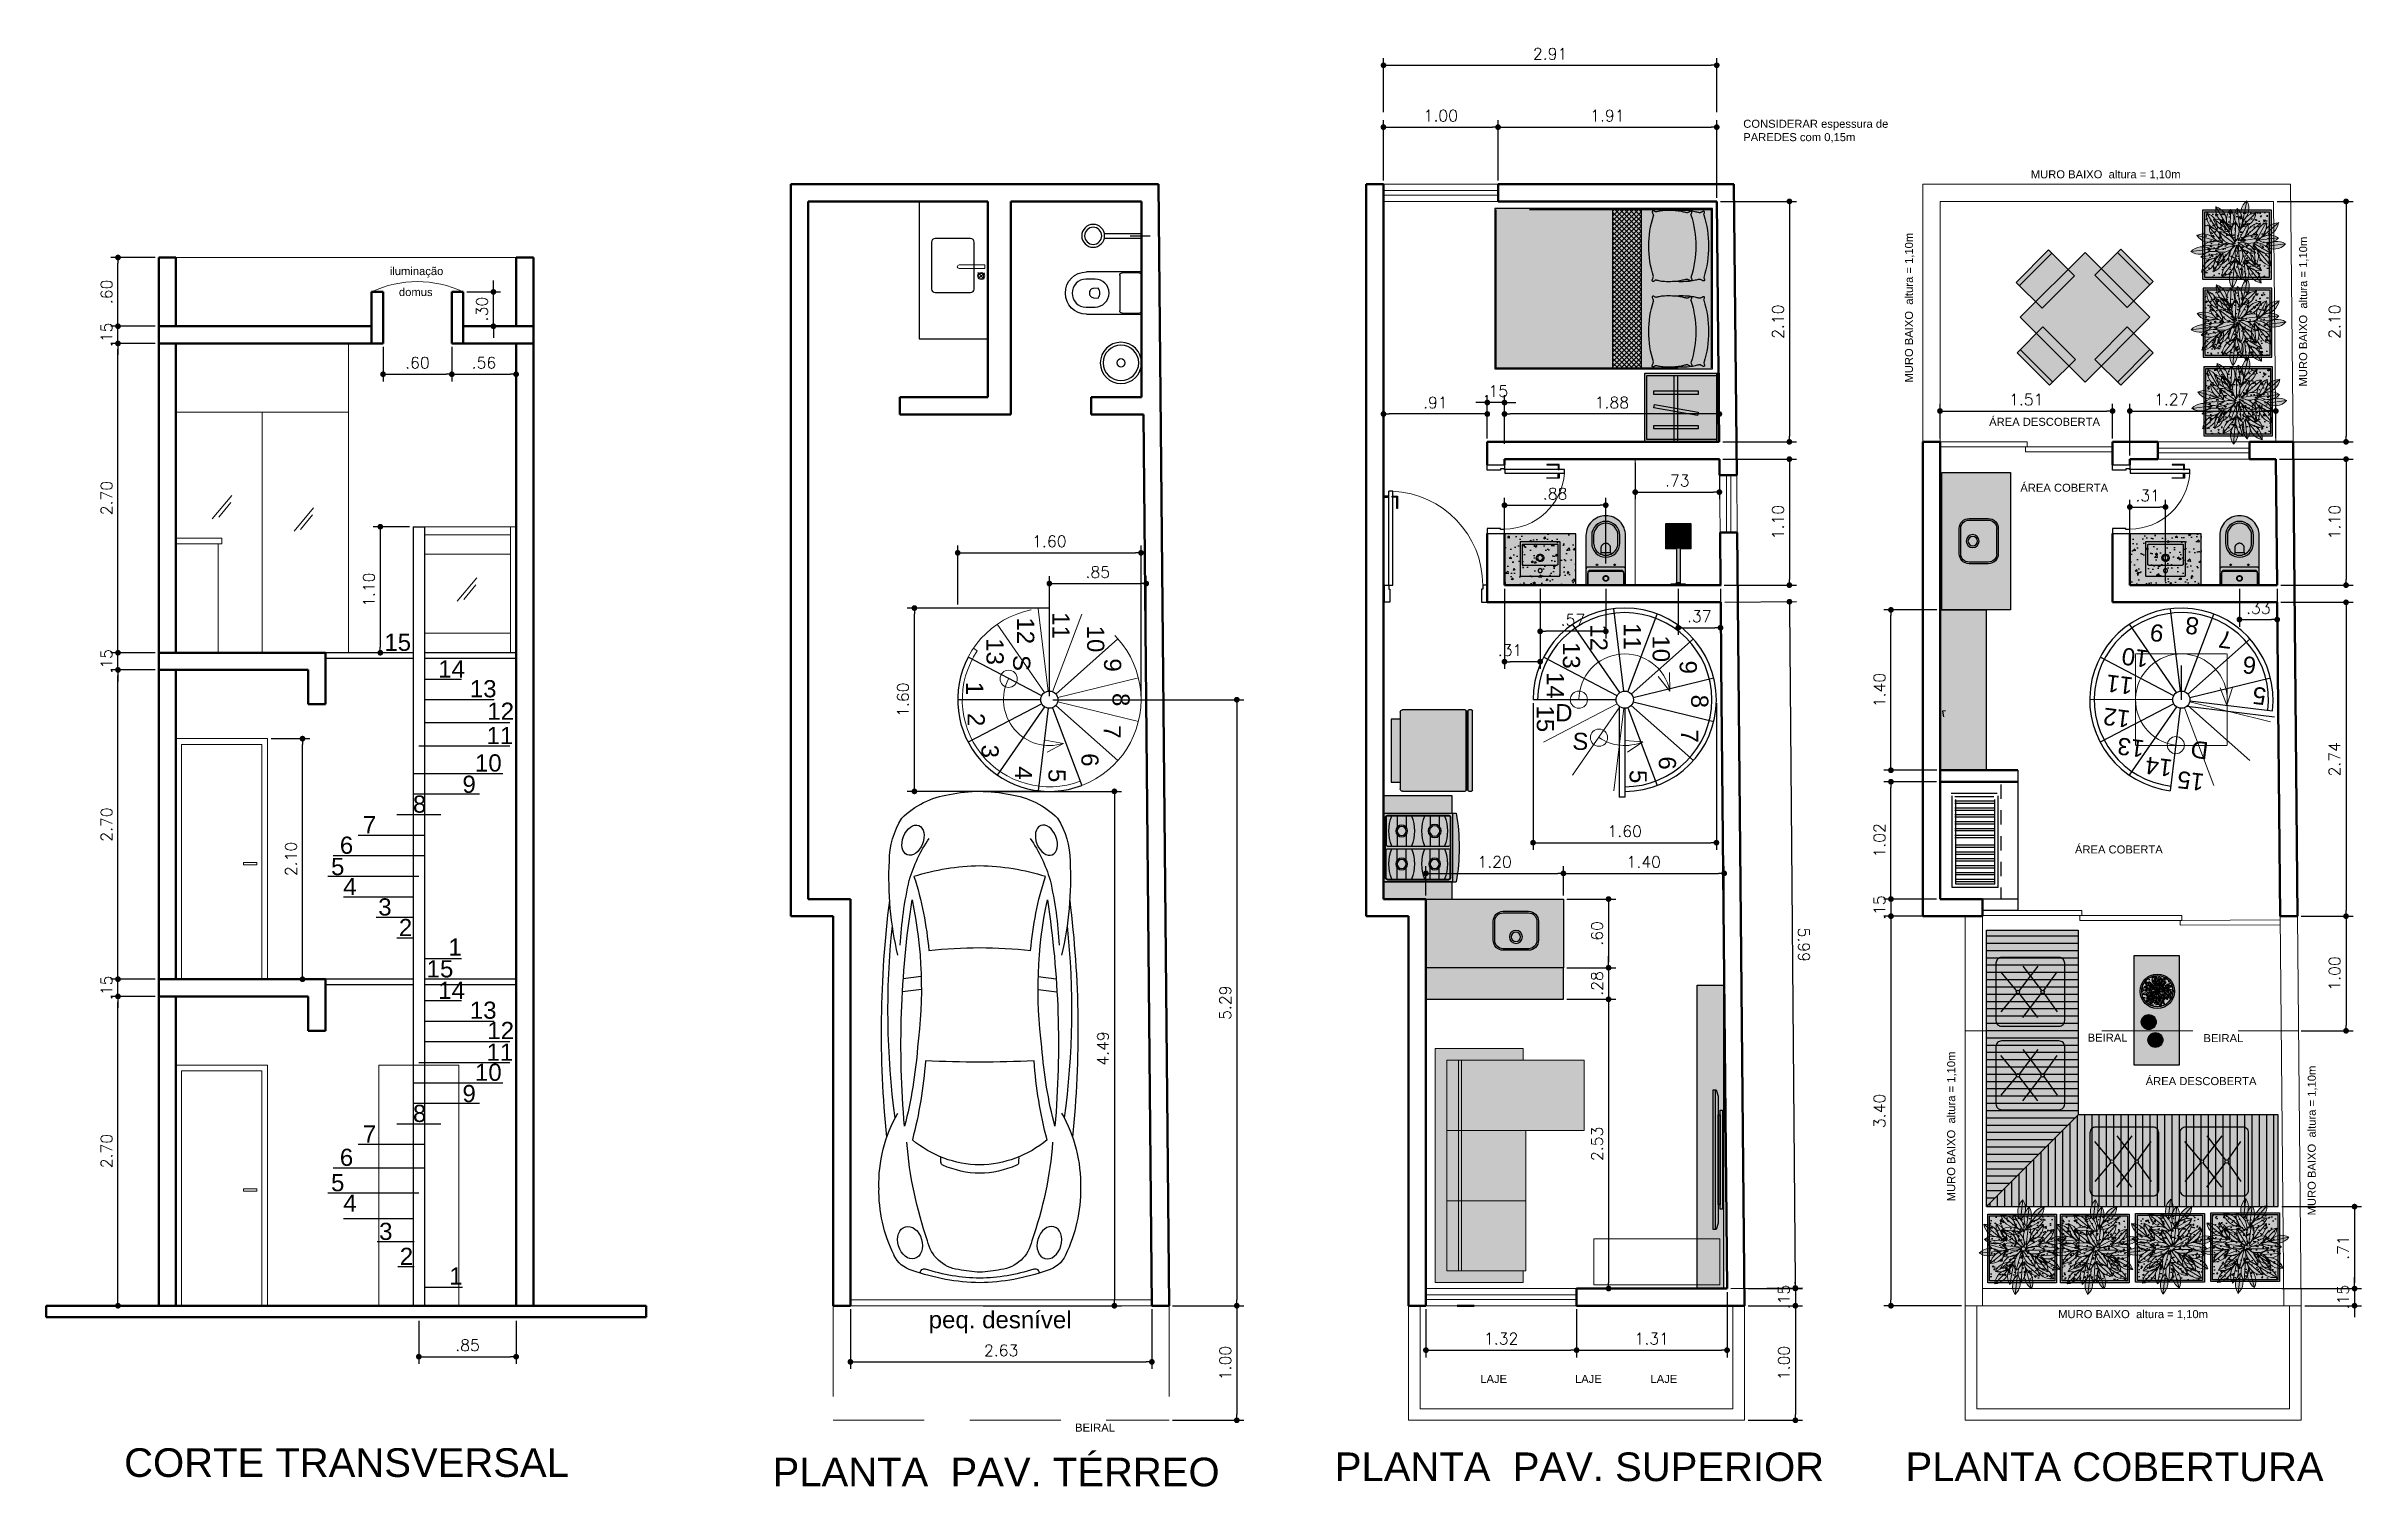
# Model space of a CAD drawing. Header units: millimetres. Extents: x -4763 to 645, y -25 to 217.
# Drawn here: x -54.84 to -34.64, y 45.36 to 57.93 of the extents above; entities that cross this region are included whole.
import ezdxf

# ---------------------------------------------------------------- set-up
doc = ezdxf.new("R2010")
doc.units = ezdxf.units.MM
doc.header["$LTSCALE"] = 0.5
doc.header["$PDMODE"] = 3
for name, pattern in [('CACHE', [0.24, 0.12, -0.12]), ('CONTINU', [0]), ('DASHED', [15, 12, -3]), ('DASHSPACE', [30, 12, -18]), ('HIDDEN', [0.375, 0.25, -0.125]), ('HIDDEN2', [4.7625, 3.175, -1.5875])]:
    doc.linetypes.add(name, pattern=pattern)
for name, color, linetype, lineweight in [('A-TRACEJADO', 251, 'HIDDEN2', 18), ('AI-Hatch equip coz', 255, 'Continuous', 0), ('AI-Hatch equip san', 255, 'Continuous', 0), ('Alvenaria-alta', 5, 'Continuous', 50), ('Alvenaria-baixa', 3, 'Continuous', 20), ('ARQ  esquadrias', 2, 'Continuous', 20), ('ARQ CINZA', 253, 'Continuous', 13), ('ARQ cota externa', 1, 'Continuous', 15), ('ARQ cota interna', 1, 'Continuous', 18), ('ARQ Esquadria 2', 2, 'Continuous', 20), ('ARQ Esquadrias 1', 1, 'Continuous', 13), ('ARQ Mobiliario', 34, 'Continuous', 13), ('ARQ TEXTO 01', 250, 'Continuous', 18), ('ARQ VISTA 1', 1, 'Continuous', 15), ('ARQ_construir - vista', 10, 'Continuous', 15), ('ARQ_linha-nivel', 1, 'Continuous', 13), ('Linha-projeção', 8, 'HIDDEN', 15)]:
    doc.layers.add(name, color=color, linetype=linetype, lineweight=lineweight)
for name, color, linetype in [('AI-Equip coz', 1, 'Continuous'), ('AI-Equip san', 1, 'Continuous'), ('AI-Hatch mob', 254, 'Continuous'), ('AI-Mob', 2, 'Continuous'), ('AI-Paisagismo', 95, 'Continuous'), ('AI-Produção', 1, 'Continuous'), ('AI-Proj mob', 1, 'HIDDEN2'), ('ARQ escada', 2, 'Continuous'), ('ARQ PROJEÇÃO', 8, 'HIDDEN'), ('ARQ TEXTO', 2, 'Continuous'), ('ARQ TEXTO 02', 3, 'Continuous'), ('BANHO', 2, 'Continuous'), ('Carros', 7, 'Continuous'), ('DETALHE', 2, 'Continuous'), ('EQUIPAMENTOS', 1, 'Continuous'), ('PENA1', 1, 'Continuous'), ('PENA2', 2, 'Continuous'), ('PORTAS', 2, 'Continuous'), ('TERRENO', 2, 'Continuous')]:
    doc.layers.add(name, color=color, linetype=linetype)
doc.styles.add('arial 015', font='arial.ttf', dxfattribs={"height": 0.15})
doc.styles.add('ARIAL 15', font='arial.ttf', dxfattribs={"height": 0.15})
doc.styles.add('ARIAL 25', font='arial.ttf', dxfattribs={"height": 0.25})
doc.styles.add('arial 7', font='arial.ttf', dxfattribs={"height": 0.07})
doc.styles.add('RS50', font='romans.shx', dxfattribs={"height": 0.1})
doc.dimstyles.new('Cota 50', dxfattribs={"dimscale": 0.05, "dimtxt": 0.1, "dimasz": 1, "dimexe": 1.25, "dimexo": 0.625, "dimgap": 1, "dimtad": 1, "dimzin": 4, "dimdsep": 46, "dimtxsty": 'RS50', "dimblk": 'DOT', "dimcen": 0.1, "dimclrd": 256, "dimclre": 256, "dimclrt": 256, "dimadec": 0, "dimazin": 0, "dimtfac": 1, "dimtix": 1, "dimtmove": 0, "dimatfit": 3, "dimldrblk": 'DOT', "dimfxl": 1.25, "dimarcsym": 0})

msp = doc.modelspace()

# ---------------------------------------------------------------- texts
at = {"layer": 'ARQ cota externa', "char_height": 0.07, "attachment_point": 1, "style": 'arial 7'}
for s, width, gutter_width, insert in [('CONSIDERAR espessura de PAREDES com 0,15m', 1.3995503, 0.35, (-40.03278, 57.29344)), ('MURO BAIXO  altura = 1,10m', 1.3995503, 0.35, (-37.52386, 56.85231)), ('iluminação', 0.9763561, 0.75, (-51.84235, 56.00754)), ('domus', 0.9763561, 0.75, (-51.76255, 55.82443)), ('ÁREA DESCOBERTA', 1.3995503, 0.35, (-37.88722, 54.69167)), ('ÁREA COBERTA', 1.3995503, 0.35, (-37.61513, 54.11633)), ('ÁREA COBERTA', 1.3995503, 0.35, (-37.13866, 50.95897)), ('BEIRAL', 0.380659, 0.75, (-37.02764, 49.3162)), ('BEIRAL', 0.380659, 0.75, (-36.01729, 49.31196)), ('ÁREA DESCOBERTA', 1.3995503, 0.35, (-36.52146, 48.93663)), ('MURO BAIXO  altura = 1,10m', 1.3995503, 0.35, (-37.28479, 46.90267)), ('LAJE', 0.380659, 0.75, (-42.32751, 46.33687)), ('LAJE', 0.380659, 0.75, (-41.50107, 46.33687)), ('LAJE', 0.380659, 0.75, (-40.84232, 46.33687)), ('BEIRAL', 0.380659, 0.75, (-45.86277, 45.91196))]:
    msp.add_mtext_dynamic_manual_height_columns(s, width=width, gutter_width=gutter_width, heights=[0], dxfattribs=dict(at, insert=insert))
at = {"layer": 'ARQ cota externa', "char_height": 0.07, "attachment_point": 1, "rotation": 90, "style": 'arial 7'}
for insert in [(-38.62197, 54.99965), (-35.1825, 54.96546), (-38.25368, 47.85234), (-35.10746, 47.72942)]:
    msp.add_mtext_dynamic_manual_height_columns('MURO BAIXO  altura = 1,10m', width=1.3995503, gutter_width=0.35, heights=[0], dxfattribs=dict(at, insert=insert))
at = {"layer": 'ARQ TEXTO', "char_height": 0.15, "style": 'arial 015'}
for s, insert, attachment_point in [('15', (-51.6567, 52.80711), 3), ('14', (-51.41967, 52.5743), 1), ('13', (-51.14379, 52.40183), 1), ('12', (-50.99123, 52.20546), 1), ('11', (-50.99759, 51.99335), 1), ('10', (-51.09915, 51.75427), 1), ('9', (-51.20837, 51.56794), 1), ('8', (-51.64056, 51.39497), 1), ('7', (-52.07713, 51.21511), 1), ('6', (-52.27807, 51.03627), 1), ('5', (-52.35485, 50.84958), 1), ('4', (-52.24823, 50.6751), 1), ('3', (-51.94309, 50.49715), 1), ('2', (-51.76311, 50.31785), 1), ('1', (-51.33071, 50.14663), 1), ('15', (-51.52082, 49.95711), 1), ('14', (-51.41967, 49.76831), 1), ('13', (-51.14379, 49.59584), 1), ('12', (-50.99123, 49.41888), 1), ('11', (-50.99759, 49.22968), 1), ('10', (-51.09915, 49.05427), 1), ('8', (-51.64056, 48.69497), 1), ('9', (-51.20837, 48.86794), 1), ('7', (-52.07713, 48.51511), 1), ('6', (-52.27807, 48.31152), 1), ('5', (-52.35485, 48.0902), 1), ('4', (-52.24823, 47.91156), 1), ('3', (-51.93533, 47.66524), 1), ('2', (-51.75534, 47.44714), 1), ('1', (-51.32294, 47.27592), 1)]:
    msp.add_mtext_dynamic_manual_height_columns(s, width=0.2179462, gutter_width=0.75, heights=[0], dxfattribs=dict(at, insert=insert, attachment_point=attachment_point))
at = {"layer": 'ARQ TEXTO 01', "char_height": 0.15, "style": 'ARIAL 15'}
for s, width, gutter_width, insert, attachment_point, rotation in [('12', 0.2179462, 0.75, (-46.21892, 52.94963), 1, 270), ('11', 0.2179462, 0.75, (-45.9113, 52.99498), 1, 270), ('8', 0.2179462, 0.75, (-36.16506, 52.96049), 9, 173.04), ('13', 0.2179462, 0.75, (-46.4861, 52.76773), 1, 270), ('10', 0.2179462, 0.75, (-45.60772, 52.87751), 1, 270), ('12', 0.2179462, 0.75, (-41.21668, 52.88926), 1, 270), ('11', 0.2179462, 0.75, (-40.92602, 52.89979), 1, 270), ('10', 0.2179462, 0.75, (-40.67352, 52.79229), 1, 270), ('9', 0.2179462, 0.75, (-36.47241, 52.89713), 9, 173.04), ('7', 0.2179462, 0.75, (-35.87502, 52.83652), 9, 173.04), ('S', 0.1569565, 1.5, (-46.25352, 52.62158), 1, 270), ('9', 0.2179462, 0.75, (-45.46007, 52.59159), 1, 270), ('13', 0.2179462, 0.75, (-41.45689, 52.73444), 1, 270), ('9', 0.2179462, 0.75, (-40.43736, 52.57222), 1, 270), ('10', 0.2179462, 0.75, (-36.71948, 52.68937), 9, 173.04), ('6', 0.2179462, 0.75, (-35.66462, 52.61523), 9, 173.04), ('1', 0.2179462, 0.75, (-46.66322, 52.38804), 1, 270), ('14', 0.2179462, 0.75, (-41.59691, 52.47198), 1, 270), ('11', 0.2179462, 0.75, (-36.85679, 52.45176), 9, 173.04), ('5', 0.2179462, 0.75, (-35.57812, 52.34776), 9, 173.04), ('8', 0.2179462, 0.75, (-45.38661, 52.28928), 1, 270), ('15', 0.2179462, 0.75, (-41.68399, 52.18091), 1, 270), ('D', 0.1569565, 1.5, (-41.52311, 52.04178), 9, 359.506292), ('8', 0.2179462, 0.75, (-40.33722, 52.27481), 1, 270), ('12', 0.2179462, 0.75, (-36.88155, 52.16196), 9, 173.04), ('2', 0.2179462, 0.75, (-46.65083, 52.11528), 1, 270), ('7', 0.2179462, 0.75, (-45.46367, 52.00809), 1, 270), ('S', 0.1569565, 1.5, (-41.38736, 51.78717), 9, 357.21128), ('7', 0.2179462, 0.75, (-40.42513, 51.97189), 1, 270), ('3', 0.2179462, 0.75, (-46.52959, 51.83882), 1, 270), ('6', 0.2179462, 0.75, (-45.65783, 51.76406), 1, 270), ('6', 0.2179462, 0.75, (-40.61929, 51.73621), 1, 270), ('13', 0.2179462, 0.75, (-36.75699, 51.90477), 9, 173.04), ('14', 0.2179462, 0.75, (-36.51343, 51.73397), 9, 173.04), ('D', 0.1569565, 1.5, (-36.11782, 51.87614), 9, 173.04), ('4', 0.2179462, 0.75, (-46.2375, 51.65016), 1, 270), ('5', 0.2179462, 0.75, (-45.94541, 51.62657), 1, 270), ('5', 0.2179462, 0.75, (-40.87431, 51.61794), 1, 270), ('15', 0.2179462, 0.75, (-36.23506, 51.61226), 9, 173.04)]:
    msp.add_mtext_dynamic_manual_height_columns(s, width=width, gutter_width=gutter_width, heights=[0], dxfattribs=dict(at, insert=insert, attachment_point=attachment_point, rotation=rotation))
at = {"layer": 'ARQ TEXTO 01', "insert": (-47.13998, 46.89405), "char_height": 0.15, "attachment_point": 1, "style": 'arial 015'}
msp.add_mtext_dynamic_manual_height_columns('peq. desnível', width=2.9086404, gutter_width=0.75, heights=[0], dxfattribs=at)
at = {"layer": 'ARQ TEXTO 02', "style": 'ARIAL 25'}
for s, p in [('CORTE TRANSVERSAL', (-54.16034, 45.44654)), ('PLANTA  PAV. TÉRREO', (-48.50234, 45.36463)), ('PLANTA  PAV. SUPERIOR', (-43.59656, 45.40992)), ('PLANTA COBERTURA', (-38.61684, 45.40992))]:
    msp.add_text(s, height=0.25, dxfattribs=at).set_placement(p)

# ---------------------------------------------------------------- blocks, each defined once
blk = doc.blocks.new('_Dot')
at = {"color": 0, "linetype": 'ByBlock', "lineweight": -2}
blk.add_line((-0.5, 0), (-1, 0), dxfattribs=at)
at = {"color": 0, "linetype": 'ByBlock', "const_width": 0.5}
blk.add_lwpolyline([(-0.25, 0, 1), (0.25, 0, 1)], format="xyb", close=True, dxfattribs=at)
blk = doc.blocks.new('*D110')
at = {"layer": 'ARQ cota externa', "lineweight": -2, "transparency": 16777216}
for p, q in [((-53.89, 49.641), (-54.276, 49.641)), ((-54.214, 46.991), (-54.214, 49.591)), ((-53.89, 46.941), (-54.276, 46.941))]:
    blk.add_line(p, q, dxfattribs=at)
at = {"layer": 'DEFPOINTS', "color": 0, "transparency": 16777216}
for p in [(-54.214, 49.641), (-53.859, 49.641), (-53.859, 46.941)]:
    blk.add_point(p, dxfattribs=at)
at = {"layer": 'ARQ cota externa', "lineweight": -2, "transparency": 16777216, "xscale": 0.05, "yscale": 0.05, "zscale": 0.05}
for p, rotation in [((-54.214, 49.641), 90), ((-54.214, 46.941), 270)]:
    blk.add_blockref('_Dot', p, dxfattribs=dict(at, rotation=rotation))
at = {"layer": 'ARQ cota externa', "transparency": 16777216, "insert": (-54.314, 48.291), "char_height": 0.1, "attachment_point": 5, "rotation": 90, "style": 'RS50'}
blk.add_mtext('2.70', dxfattribs=at)
blk = doc.blocks.new('*D111')
at = {"layer": 'ARQ cota externa', "lineweight": -2, "transparency": 16777216}
for p, q in [((-53.89, 49.791), (-54.276, 49.791)), ((-54.214, 49.841), (-54.214, 49.891)), ((-54.214, 49.641), (-54.214, 49.791)), ((-53.89, 49.641), (-54.276, 49.641)), ((-54.214, 49.591), (-54.214, 49.541))]:
    blk.add_line(p, q, dxfattribs=at)
at = {"layer": 'DEFPOINTS', "color": 0, "transparency": 16777216}
for p in [(-54.214, 49.791), (-53.859, 49.791), (-53.859, 49.641)]:
    blk.add_point(p, dxfattribs=at)
at = {"layer": 'ARQ cota externa', "lineweight": -2, "transparency": 16777216, "xscale": 0.05, "yscale": 0.05, "zscale": 0.05}
for p, rotation in [((-54.214, 49.791), 270), ((-54.214, 49.641), 90)]:
    blk.add_blockref('_Dot', p, dxfattribs=dict(at, rotation=rotation))
at = {"layer": 'ARQ cota externa', "transparency": 16777216, "insert": (-54.314, 49.716), "char_height": 0.1, "attachment_point": 5, "rotation": 90, "style": 'RS50'}
blk.add_mtext('.15', dxfattribs=at)
blk = doc.blocks.new('*D112')
at = {"layer": 'ARQ cota externa', "lineweight": -2, "transparency": 16777216}
for p, q in [((-53.89, 52.491), (-54.276, 52.491)), ((-54.214, 49.841), (-54.214, 52.441)), ((-53.89, 49.791), (-54.276, 49.791))]:
    blk.add_line(p, q, dxfattribs=at)
at = {"layer": 'DEFPOINTS', "color": 0, "transparency": 16777216}
for p in [(-54.214, 52.491), (-53.859, 52.491), (-53.859, 49.791)]:
    blk.add_point(p, dxfattribs=at)
at = {"layer": 'ARQ cota externa', "lineweight": -2, "transparency": 16777216, "xscale": 0.05, "yscale": 0.05, "zscale": 0.05}
for p, rotation in [((-54.214, 52.491), 90), ((-54.214, 49.791), 270)]:
    blk.add_blockref('_Dot', p, dxfattribs=dict(at, rotation=rotation))
at = {"layer": 'ARQ cota externa', "transparency": 16777216, "insert": (-54.314, 51.141), "char_height": 0.1, "attachment_point": 5, "rotation": 90, "style": 'RS50'}
blk.add_mtext('2.70', dxfattribs=at)
blk = doc.blocks.new('*D113')
at = {"layer": 'ARQ cota externa', "lineweight": -2, "transparency": 16777216}
for p, q in [((-54.214, 52.691), (-54.214, 52.741)), ((-53.89, 52.641), (-54.276, 52.641)), ((-54.214, 52.491), (-54.214, 52.641)), ((-53.89, 52.491), (-54.276, 52.491)), ((-54.214, 52.441), (-54.214, 52.391))]:
    blk.add_line(p, q, dxfattribs=at)
at = {"layer": 'DEFPOINTS', "color": 0, "transparency": 16777216}
for p in [(-54.214, 52.641), (-53.859, 52.641), (-53.859, 52.491)]:
    blk.add_point(p, dxfattribs=at)
at = {"layer": 'ARQ cota externa', "lineweight": -2, "transparency": 16777216, "xscale": 0.05, "yscale": 0.05, "zscale": 0.05}
for p, rotation in [((-54.214, 52.641), 270), ((-54.214, 52.491), 90)]:
    blk.add_blockref('_Dot', p, dxfattribs=dict(at, rotation=rotation))
at = {"layer": 'ARQ cota externa', "transparency": 16777216, "insert": (-54.314, 52.566), "char_height": 0.1, "attachment_point": 5, "rotation": 90, "style": 'RS50'}
blk.add_mtext('.15', dxfattribs=at)
blk = doc.blocks.new('*D114')
at = {"layer": 'ARQ cota externa', "lineweight": -2, "transparency": 16777216}
for p, q in [((-53.89, 55.341), (-54.276, 55.341)), ((-54.214, 52.691), (-54.214, 55.291)), ((-53.89, 52.641), (-54.276, 52.641))]:
    blk.add_line(p, q, dxfattribs=at)
at = {"layer": 'DEFPOINTS', "color": 0, "transparency": 16777216}
for p in [(-54.214, 55.341), (-53.859, 55.341), (-53.859, 52.641)]:
    blk.add_point(p, dxfattribs=at)
at = {"layer": 'ARQ cota externa', "lineweight": -2, "transparency": 16777216, "xscale": 0.05, "yscale": 0.05, "zscale": 0.05}
for p, rotation in [((-54.214, 55.341), 90), ((-54.214, 52.641), 270)]:
    blk.add_blockref('_Dot', p, dxfattribs=dict(at, rotation=rotation))
at = {"layer": 'ARQ cota externa', "transparency": 16777216, "insert": (-54.314, 53.991), "char_height": 0.1, "attachment_point": 5, "rotation": 90, "style": 'RS50'}
blk.add_mtext('2.70', dxfattribs=at)
blk = doc.blocks.new('*D115')
at = {"layer": 'ARQ cota externa', "lineweight": -2, "transparency": 16777216}
for p, q in [((-54.214, 55.541), (-54.214, 55.591)), ((-53.89, 55.491), (-54.276, 55.491)), ((-54.214, 55.341), (-54.214, 55.491)), ((-53.89, 55.341), (-54.276, 55.341)), ((-54.214, 55.291), (-54.214, 55.241))]:
    blk.add_line(p, q, dxfattribs=at)
at = {"layer": 'DEFPOINTS', "color": 0, "transparency": 16777216}
for p in [(-54.214, 55.491), (-53.859, 55.491), (-53.859, 55.341)]:
    blk.add_point(p, dxfattribs=at)
at = {"layer": 'ARQ cota externa', "lineweight": -2, "transparency": 16777216, "xscale": 0.05, "yscale": 0.05, "zscale": 0.05}
for p, rotation in [((-54.214, 55.491), 270), ((-54.214, 55.341), 90)]:
    blk.add_blockref('_Dot', p, dxfattribs=dict(at, rotation=rotation))
at = {"layer": 'ARQ cota externa', "transparency": 16777216, "insert": (-54.314, 55.416), "char_height": 0.1, "attachment_point": 5, "rotation": 90, "style": 'RS50'}
blk.add_mtext('.15', dxfattribs=at)
blk = doc.blocks.new('*D116')
at = {"layer": 'ARQ cota externa', "lineweight": -2, "transparency": 16777216}
for p, q in [((-53.89, 56.091), (-54.276, 56.091)), ((-54.214, 55.541), (-54.214, 56.041)), ((-53.89, 55.491), (-54.276, 55.491))]:
    blk.add_line(p, q, dxfattribs=at)
at = {"layer": 'DEFPOINTS', "color": 0, "transparency": 16777216}
for p in [(-54.214, 56.091), (-53.859, 56.091), (-53.859, 55.491)]:
    blk.add_point(p, dxfattribs=at)
at = {"layer": 'ARQ cota externa', "lineweight": -2, "transparency": 16777216, "xscale": 0.05, "yscale": 0.05, "zscale": 0.05}
for p, rotation in [((-54.214, 56.091), 90), ((-54.214, 55.491), 270)]:
    blk.add_blockref('_Dot', p, dxfattribs=dict(at, rotation=rotation))
at = {"layer": 'ARQ cota externa', "transparency": 16777216, "insert": (-54.314, 55.791), "char_height": 0.1, "attachment_point": 5, "rotation": 90, "style": 'RS50'}
blk.add_mtext('.60', dxfattribs=at)
blk = doc.blocks.new('*D121')
at = {"layer": 'ARQ cota externa', "lineweight": -2, "transparency": 16777216}
for p, q in [((-51.901, 55.31), (-51.901, 55.009)), ((-51.301, 55.31), (-51.301, 55.009)), ((-51.851, 55.072), (-51.351, 55.072))]:
    blk.add_line(p, q, dxfattribs=at)
at = {"layer": 'DEFPOINTS', "color": 0, "transparency": 16777216}
for p in [(-51.901, 55.341), (-51.301, 55.341), (-51.301, 55.072)]:
    blk.add_point(p, dxfattribs=at)
at = {"layer": 'ARQ cota externa', "lineweight": -2, "transparency": 16777216, "xscale": 0.05, "yscale": 0.05, "zscale": 0.05, "rotation": 180}
blk.add_blockref('_Dot', (-51.901, 55.072), dxfattribs=at)
at = {"layer": 'ARQ cota externa', "lineweight": -2, "transparency": 16777216, "xscale": 0.05, "yscale": 0.05, "zscale": 0.05}
blk.add_blockref('_Dot', (-51.301, 55.072), dxfattribs=at)
at = {"layer": 'ARQ cota externa', "transparency": 16777216, "insert": (-51.601, 55.172), "char_height": 0.1, "attachment_point": 5, "style": 'RS50'}
blk.add_mtext('.60', dxfattribs=at)
blk = doc.blocks.new('*D122')
at = {"layer": 'ARQ cota externa', "lineweight": -2, "transparency": 16777216}
for p, q in [((-51.301, 55.31), (-51.301, 55.009)), ((-51.251, 55.072), (-50.79, 55.072)), ((-50.74, 55.103), (-50.74, 55.134))]:
    blk.add_line(p, q, dxfattribs=at)
at = {"layer": 'DEFPOINTS', "color": 0, "transparency": 16777216}
for p in [(-51.301, 55.341), (-50.74, 55.072), (-50.74, 55.072)]:
    blk.add_point(p, dxfattribs=at)
at = {"layer": 'ARQ cota externa', "lineweight": -2, "transparency": 16777216, "xscale": 0.05, "yscale": 0.05, "zscale": 0.05, "rotation": 180}
blk.add_blockref('_Dot', (-51.301, 55.072), dxfattribs=at)
at = {"layer": 'ARQ cota externa', "lineweight": -2, "transparency": 16777216, "xscale": 0.05, "yscale": 0.05, "zscale": 0.05}
blk.add_blockref('_Dot', (-50.74, 55.072), dxfattribs=at)
at = {"layer": 'ARQ cota externa', "transparency": 16777216, "insert": (-51.021, 55.172), "char_height": 0.1, "attachment_point": 5, "style": 'RS50'}
blk.add_mtext('.56', dxfattribs=at)
blk = doc.blocks.new('*D123')
at = {"layer": 'ARQ cota externa', "lineweight": -2, "transparency": 16777216}
for p, q in [((-51.17, 55.791), (-50.875, 55.791)), ((-50.938, 55.841), (-50.938, 55.891)), ((-50.938, 55.491), (-50.938, 55.791)), ((-51.17, 55.491), (-50.875, 55.491)), ((-50.938, 55.441), (-50.938, 55.391))]:
    blk.add_line(p, q, dxfattribs=at)
at = {"layer": 'DEFPOINTS', "color": 0, "transparency": 16777216}
for p in [(-51.201, 55.791), (-50.938, 55.791), (-51.201, 55.491)]:
    blk.add_point(p, dxfattribs=at)
at = {"layer": 'ARQ cota externa', "lineweight": -2, "transparency": 16777216, "xscale": 0.05, "yscale": 0.05, "zscale": 0.05}
for p, rotation in [((-50.938, 55.791), 270), ((-50.938, 55.491), 90)]:
    blk.add_blockref('_Dot', p, dxfattribs=dict(at, rotation=rotation))
at = {"layer": 'ARQ cota externa', "transparency": 16777216, "insert": (-51.038, 55.641), "char_height": 0.1, "attachment_point": 5, "rotation": 90, "style": 'RS50'}
blk.add_mtext('.30', dxfattribs=at)
blk = doc.blocks.new('*D124')
at = {"layer": 'ARQ cota externa', "lineweight": -2, "transparency": 16777216}
for p, q in [((-51.67, 53.741), (-51.988, 53.741)), ((-51.925, 53.691), (-51.925, 52.691)), ((-51.688, 52.641), (-51.988, 52.641))]:
    blk.add_line(p, q, dxfattribs=at)
at = {"layer": 'DEFPOINTS', "color": 0, "transparency": 16777216}
for p in [(-51.639, 53.741), (-51.925, 52.641), (-51.657, 52.641)]:
    blk.add_point(p, dxfattribs=at)
at = {"layer": 'ARQ cota externa', "lineweight": -2, "transparency": 16777216, "xscale": 0.05, "yscale": 0.05, "zscale": 0.05}
for p, rotation in [((-51.925, 53.741), 90), ((-51.925, 52.641), 270)]:
    blk.add_blockref('_Dot', p, dxfattribs=dict(at, rotation=rotation))
at = {"layer": 'ARQ cota externa', "transparency": 16777216, "insert": (-52.025, 53.191), "char_height": 0.1, "attachment_point": 5, "rotation": 90, "style": 'RS50'}
blk.add_mtext('1.10', dxfattribs=at)
blk = doc.blocks.new('*D125')
at = {"layer": 'ARQ cota externa', "lineweight": -2, "transparency": 16777216}
for p, q in [((-52.878, 51.891), (-52.541, 51.891)), ((-52.604, 49.841), (-52.604, 51.841)), ((-52.878, 49.791), (-52.541, 49.791))]:
    blk.add_line(p, q, dxfattribs=at)
at = {"layer": 'DEFPOINTS', "color": 0, "transparency": 16777216}
for p in [(-52.909, 51.891), (-52.604, 51.891), (-52.909, 49.791)]:
    blk.add_point(p, dxfattribs=at)
at = {"layer": 'ARQ cota externa', "lineweight": -2, "transparency": 16777216, "xscale": 0.05, "yscale": 0.05, "zscale": 0.05}
for p, rotation in [((-52.604, 51.891), 90), ((-52.604, 49.791), 270)]:
    blk.add_blockref('_Dot', p, dxfattribs=dict(at, rotation=rotation))
at = {"layer": 'ARQ cota externa', "transparency": 16777216, "insert": (-52.704, 50.841), "char_height": 0.1, "attachment_point": 5, "rotation": 90, "style": 'RS50'}
blk.add_mtext('2.10', dxfattribs=at)
blk = doc.blocks.new('*D127')
at = {"layer": 'ARQ cota externa', "lineweight": -2, "transparency": 16777216}
for p, q in [((-51.589, 46.81), (-51.589, 46.434)), ((-50.74, 46.81), (-50.74, 46.434)), ((-51.539, 46.496), (-50.79, 46.496))]:
    blk.add_line(p, q, dxfattribs=at)
at = {"layer": 'DEFPOINTS', "color": 0, "transparency": 16777216}
for p in [(-51.589, 46.841), (-50.74, 46.841), (-50.74, 46.496)]:
    blk.add_point(p, dxfattribs=at)
at = {"layer": 'ARQ cota externa', "lineweight": -2, "transparency": 16777216, "xscale": 0.05, "yscale": 0.05, "zscale": 0.05, "rotation": 180}
blk.add_blockref('_Dot', (-51.589, 46.496), dxfattribs=at)
at = {"layer": 'ARQ cota externa', "lineweight": -2, "transparency": 16777216, "xscale": 0.05, "yscale": 0.05, "zscale": 0.05}
blk.add_blockref('_Dot', (-50.74, 46.496), dxfattribs=at)
at = {"layer": 'ARQ cota externa', "transparency": 16777216, "insert": (-51.164, 46.596), "char_height": 0.1, "attachment_point": 5, "style": 'RS50'}
blk.add_mtext('.85', dxfattribs=at)
blk = doc.blocks.new('DVCAP02')
for p, q in [((-185, -496), (-185, -19)), ((-182, -15), (-173, -15)), ((-175, -185), (-175, -35)), ((-173, -15), (0, -15)), ((0, -15), (173, -15)), ((173, -15), (182, -15)), ((175, -35), (175, -185)), ((185, -19), (185, -496)), ((0, -205), (-155, -205)), ((155, -205), (0, -205))]:
    blk.add_line(p, q)
for points in [[(0, -621, -0.418544), (-122, -500), (-122, -421, -0.411864), (0, -298, -0.411864), (122, -421), (122, -500, -0.418544)], [(0, -470, -0.428571), (-40, -433), (-43, -393, -0.16754), (0, -378, -0.16754), (43, -393), (40, -433, -0.428571)]]:
    blk.add_lwpolyline(points, format="xyb", close=True)
for centre, radius, start, end in [((-181, -19), 4.22, 102.6383, 184.4639), ((-156, -34), 19.3, 87.8375, 182.1625), ((-156, -186), 19.2, 177.632, 272.368), ((156, -34), 19.3, 357.8375, 92.1625), ((156, -186), 19.2, 267.632, 2.368), ((181, -19), 4.22, 4.4639, 77.3617), ((0, -495), 185, 180.311, 269.9996), ((0, -495), 185, 270.0004, 359.689)]:
    blk.add_arc(centre, radius, start, end)
blk = doc.blocks.new('CHUV-S')
at = {"layer": 'BANHO'}
for p, q in [((-0.1, -1.62), (-0.1, 0)), ((-0.1, -1.62), (-0.1, 0)), ((-0.1, -1.62), (-0.1, 0)), ((0.1, 0), (-0.1, 0)), ((0.1, -1.62), (0.1, 0))]:
    blk.add_line(p, q, dxfattribs=at)
at = {"layer": 'BANHO', "color": 155}
blk.add_line((0, -0.5), (0, 0.38), dxfattribs=at)
at = {"layer": 'BANHO'}
blk.add_circle((0, -2.11), 0.5, dxfattribs=at)
at = {"layer": 'BANHO', "color": 155}
blk.add_circle((0, -2.11), 0.375, dxfattribs=at)
blk = doc.blocks.new('DCUNP02')
for radius in [180, 155, 35.5]:
    blk.add_circle((0, -265), radius)
blk = doc.blocks.new('*D72')
at = {"layer": 'ARQ cota externa', "lineweight": -2, "transparency": 16777216}
for p, q in [((-47.823, 46.91), (-47.823, 46.389)), ((-45.193, 46.91), (-45.193, 46.389)), ((-47.773, 46.451), (-45.243, 46.451))]:
    blk.add_line(p, q, dxfattribs=at)
at = {"layer": 'DEFPOINTS', "color": 0, "transparency": 16777216}
for p in [(-47.823, 46.941), (-45.193, 46.941), (-45.193, 46.451)]:
    blk.add_point(p, dxfattribs=at)
at = {"layer": 'ARQ cota externa', "lineweight": -2, "transparency": 16777216, "xscale": 0.05, "yscale": 0.05, "zscale": 0.05, "rotation": 180}
blk.add_blockref('_Dot', (-47.823, 46.451), dxfattribs=at)
at = {"layer": 'ARQ cota externa', "lineweight": -2, "transparency": 16777216, "xscale": 0.05, "yscale": 0.05, "zscale": 0.05}
blk.add_blockref('_Dot', (-45.193, 46.451), dxfattribs=at)
at = {"layer": 'ARQ cota externa', "transparency": 16777216, "insert": (-46.508, 46.551), "char_height": 0.1, "attachment_point": 5, "style": 'RS50'}
blk.add_mtext('2.63', dxfattribs=at)
blk = doc.blocks.new('VWBeetle')
at = {"layer": 'Carros', "ltscale": 0.03}
for p, q in [((-0.51, 2.672), (-0.667, 2.652)), ((0.51, 2.672), (0.667, 2.652)), ((-0.509, 2.558), (-0.674, 2.537)), ((0.509, 2.558), (0.674, 2.537))]:
    blk.add_line(p, q, dxfattribs=at)
for centre, radius, start, end in [((-0.17, 3.553), 0.714, 97.6463, 135.4768), ((-0.014, 3.179), 1.11, 89.2549, 103.0642), ((0.014, 3.179), 1.11, 76.9358, 90.7451), ((0.17, 3.553), 0.714, 44.5232, 82.3537), ((-0.092, 3.68), 0.696, 147.57, 179.9851), ((0.092, 3.68), 0.696, 0.0149, 32.43), ((0.548, 3.185), 1.207, 144.9846, 164.1824), ((-0.548, 3.185), 1.207, 15.8176, 35.0154), ((2.094, 3.528), 2.886, 176.9817, 193.4087), ((0.028, 1.64), 2, 90.8134, 107.528), ((-0.028, 1.64), 2, 72.472, 89.1866), ((-2.094, 3.528), 2.886, 346.5913, 3.0183), ((2.676, 2.767), 3.374, 167.2084, 176.9818), ((-3.316, 2.664), 2.881, 4.6683, 17.8393), ((3.316, 2.664), 2.881, 162.1607, 175.3317), ((-2.676, 2.767), 3.374, 3.0182, 12.7916), ((8.208, 2.195), 9.065, 172.7697, 185.8615), ((7.561, 2.081), 8.248, 171.2181, 184.9768), ((-4.283, 2.559), 3.774, 352.3104, 11.9444), ((4.283, 2.559), 3.774, 168.0556, 187.6896), ((-7.561, 2.081), 8.248, 355.0232, 8.7819), ((-8.208, 2.195), 9.065, 354.1385, 7.2303), ((6.202, 2.378), 7.003, 173.9509, 187.7187), ((-6.202, 2.378), 7.003, 352.2813, 6.0491), ((0.011, -1.246), 4.17, 90.1562, 96.2836), ((-0.011, -1.246), 4.17, 83.7164, 89.8438), ((-4.358, 2.328), 3.825, 345.4168, 355.8855), ((4.358, 2.328), 3.825, 184.1145, 194.5832), ((-4.289, 2.21), 3.825, 345.4168, 355.8855), ((-0.009, 12.355), 10.43, 267.4466, 270.0517), ((0.009, 12.355), 10.43, 269.9483, 272.5534), ((4.289, 2.21), 3.825, 184.1145, 194.5832), ((0.379, 0.856), 1.259, 150.3343, 181.2963), ((-0.379, 0.856), 1.259, 358.7037, 29.6657), ((2.72, 1.485), 3.366, 184.4341, 199.4279), ((0.012, 1.959), 0.931, 229.91, 269.2671), ((-0.012, 1.959), 0.931, 270.7329, 310.09), ((-2.72, 1.485), 3.366, 340.5721, 355.5659), ((-0.049, 1.083), 0.291, 177.2656, 187.0676), ((-0.317, 1.045), 0.021, 172.6924, 256.3351), ((0.015, 1.787), 0.833, 246.2114, 269.0019), ((-0.015, 1.787), 0.833, 270.9981, 293.7886), ((0.317, 1.045), 0.021, 283.6649, 7.3076), ((0.049, 1.083), 0.291, 352.9324, 2.7344), ((0.381, 0.802), 1.26, 178.8268, 206.4373), ((-0.381, 0.802), 1.26, 333.5627, 1.1732), ((-0.531, 0.338), 0.238, 204.1178, 255.8637), ((-0.147, 0.425), 0.313, 191.0068, 262.9973), ((0.147, 0.425), 0.313, 277.0027, 348.9932), ((0.531, 0.338), 0.238, 284.1363, 335.8822), ((0.029, 1.829), 1.83, 250.2673, 269.0972), ((-0.485, 0.088), 0.0326, 66.8183, 189.6774), ((0.004, 1.527), 1.487, 251.3401, 269.8479), ((0.026, 1.019), 0.928, 256.8846, 268.3995), ((-0.004, 1.527), 1.487, 270.1521, 288.6599), ((-0.026, 1.019), 0.928, 271.6005, 283.1154), ((-0.029, 1.829), 1.83, 270.9028, 289.7327), ((0.485, 0.088), 0.0326, 350.3226, 113.1817)]:
    blk.add_arc(centre, radius, start, end, dxfattribs=at)
for centre, major_axis, ratio in [((-0.582, 3.862), (0.05, 0.128), 0.646527), ((-0.608, 0.349), (-0.04, 0.139), 0.723549)]:
    blk.add_ellipse(centre, major_axis=major_axis, ratio=ratio, dxfattribs=at)
at = {"layer": 'Carros', "ltscale": 0.03, "extrusion": (0, 0, -1)}
for centre, major_axis, ratio in [((0.582, 3.862), (-0.05, 0.128), 0.646527), ((0.608, 0.349), (0.04, 0.139), 0.723549)]:
    blk.add_ellipse(centre, major_axis=major_axis, ratio=ratio, dxfattribs=at)
blk = doc.blocks.new('*D76')
at = {"layer": 'ARQ cota externa', "lineweight": -2, "transparency": 16777216}
for p, q in [((-46.664, 51.431), (-45.457, 51.431)), ((-45.52, 51.381), (-45.52, 46.991)), ((-46.664, 46.941), (-45.457, 46.941))]:
    blk.add_line(p, q, dxfattribs=at)
at = {"layer": 'DEFPOINTS', "color": 0, "transparency": 16777216}
for p in [(-46.695, 51.431), (-46.695, 46.941), (-45.52, 46.941)]:
    blk.add_point(p, dxfattribs=at)
at = {"layer": 'ARQ cota externa', "lineweight": -2, "transparency": 16777216, "xscale": 0.05, "yscale": 0.05, "zscale": 0.05}
for p, rotation in [((-45.52, 51.431), 90), ((-45.52, 46.941), 270)]:
    blk.add_blockref('_Dot', p, dxfattribs=dict(at, rotation=rotation))
at = {"layer": 'ARQ cota externa', "transparency": 16777216, "insert": (-45.62, 49.186), "char_height": 0.1, "attachment_point": 5, "rotation": 90, "style": 'RS50'}
blk.add_mtext('4.49', dxfattribs=at)
blk = doc.blocks.new('*D88')
at = {"layer": 'ARQ cota externa', "lineweight": -2, "transparency": 16777216}
for p, q in [((-46.056, 52.231), (-44.389, 52.231)), ((-44.452, 52.181), (-44.452, 46.991)), ((-45.012, 46.941), (-44.389, 46.941))]:
    blk.add_line(p, q, dxfattribs=at)
at = {"layer": 'DEFPOINTS', "color": 0, "transparency": 16777216}
for p in [(-46.087, 52.231), (-45.043, 46.941), (-44.452, 46.941)]:
    blk.add_point(p, dxfattribs=at)
at = {"layer": 'ARQ cota externa', "lineweight": -2, "transparency": 16777216, "xscale": 0.05, "yscale": 0.05, "zscale": 0.05}
for p, rotation in [((-44.452, 52.231), 90), ((-44.452, 46.941), 270)]:
    blk.add_blockref('_Dot', p, dxfattribs=dict(at, rotation=rotation))
at = {"layer": 'ARQ cota externa', "transparency": 16777216, "insert": (-44.552, 49.586), "char_height": 0.1, "attachment_point": 5, "rotation": 90, "style": 'RS50'}
blk.add_mtext('5.29', dxfattribs=at)
blk = doc.blocks.new('*D89')
at = {"layer": 'ARQ cota externa', "lineweight": -2, "transparency": 16777216}
for p, q in [((-46.092, 53.031), (-47.328, 53.031)), ((-47.265, 51.481), (-47.265, 52.981)), ((-46.145, 51.431), (-47.328, 51.431))]:
    blk.add_line(p, q, dxfattribs=at)
at = {"layer": 'DEFPOINTS', "color": 0, "transparency": 16777216}
for p in [(-47.265, 53.031), (-46.061, 53.031), (-46.114, 51.431)]:
    blk.add_point(p, dxfattribs=at)
at = {"layer": 'ARQ cota externa', "lineweight": -2, "transparency": 16777216, "xscale": 0.05, "yscale": 0.05, "zscale": 0.05}
for p, rotation in [((-47.265, 53.031), 90), ((-47.265, 51.431), 270)]:
    blk.add_blockref('_Dot', p, dxfattribs=dict(at, rotation=rotation))
at = {"layer": 'ARQ cota externa', "transparency": 16777216, "insert": (-47.365, 52.231), "char_height": 0.1, "attachment_point": 5, "rotation": 90, "style": 'RS50'}
blk.add_mtext('1.60', dxfattribs=at)
blk = doc.blocks.new('*D109')
at = {"layer": 'ARQ cota externa', "lineweight": -2, "transparency": 16777216}
for p, q in [((-46.887, 53.062), (-46.887, 53.576)), ((-45.287, 52.262), (-45.287, 53.576)), ((-46.837, 53.513), (-45.337, 53.513))]:
    blk.add_line(p, q, dxfattribs=at)
at = {"layer": 'DEFPOINTS', "color": 0, "transparency": 16777216}
for p in [(-45.287, 53.513), (-46.887, 53.031), (-45.287, 52.231)]:
    blk.add_point(p, dxfattribs=at)
at = {"layer": 'ARQ cota externa', "lineweight": -2, "transparency": 16777216, "xscale": 0.05, "yscale": 0.05, "zscale": 0.05, "rotation": 180}
blk.add_blockref('_Dot', (-46.887, 53.513), dxfattribs=at)
at = {"layer": 'ARQ cota externa', "lineweight": -2, "transparency": 16777216, "xscale": 0.05, "yscale": 0.05, "zscale": 0.05}
blk.add_blockref('_Dot', (-45.287, 53.513), dxfattribs=at)
at = {"layer": 'ARQ cota externa', "transparency": 16777216, "insert": (-46.087, 53.613), "char_height": 0.1, "attachment_point": 5, "style": 'RS50'}
blk.add_mtext('1.60', dxfattribs=at)
blk = doc.blocks.new('*D126')
at = {"layer": 'ARQ cota externa', "lineweight": -2, "transparency": 16777216}
for p, q in [((-46.087, 52.262), (-46.087, 53.308)), ((-46.037, 53.245), (-45.292, 53.245)), ((-45.242, 52.262), (-45.242, 53.308))]:
    blk.add_line(p, q, dxfattribs=at)
at = {"layer": 'DEFPOINTS', "color": 0, "transparency": 16777216}
for p in [(-45.242, 53.245), (-46.087, 52.231), (-45.242, 52.231)]:
    blk.add_point(p, dxfattribs=at)
at = {"layer": 'ARQ cota externa', "lineweight": -2, "transparency": 16777216, "xscale": 0.05, "yscale": 0.05, "zscale": 0.05, "rotation": 180}
blk.add_blockref('_Dot', (-46.087, 53.245), dxfattribs=at)
at = {"layer": 'ARQ cota externa', "lineweight": -2, "transparency": 16777216, "xscale": 0.05, "yscale": 0.05, "zscale": 0.05}
blk.add_blockref('_Dot', (-45.242, 53.245), dxfattribs=at)
at = {"layer": 'ARQ cota externa', "transparency": 16777216, "insert": (-45.665, 53.345), "char_height": 0.1, "attachment_point": 5, "style": 'RS50'}
blk.add_mtext('.85', dxfattribs=at)
blk = doc.blocks.new('*D140')
at = {"layer": 'ARQ cota externa', "lineweight": -2, "transparency": 16777216}
for p, q in [((-45.012, 46.941), (-44.389, 46.941)), ((-44.452, 46.891), (-44.452, 45.991)), ((-45.012, 45.941), (-44.389, 45.941))]:
    blk.add_line(p, q, dxfattribs=at)
at = {"layer": 'DEFPOINTS', "color": 0, "transparency": 16777216}
for p in [(-45.043, 46.941), (-45.043, 45.941), (-44.452, 45.941)]:
    blk.add_point(p, dxfattribs=at)
at = {"layer": 'ARQ cota externa', "lineweight": -2, "transparency": 16777216, "xscale": 0.05, "yscale": 0.05, "zscale": 0.05}
for p, rotation in [((-44.452, 46.941), 90), ((-44.452, 45.941), 270)]:
    blk.add_blockref('_Dot', p, dxfattribs=dict(at, rotation=rotation))
at = {"layer": 'ARQ cota externa', "transparency": 16777216, "insert": (-44.552, 46.441), "char_height": 0.1, "attachment_point": 5, "rotation": 90, "style": 'RS50'}
blk.add_mtext('1.00', dxfattribs=at)
blk = doc.blocks.new('*U71')
at = {"layer": 'AI-Hatch mob'}
blk.add_hatch(color=31, dxfattribs=at).paths.add_polyline_path([(0, 0.4), (0, 0), (0.95, 0), (0.95, 0.4)])
blk.add_lwpolyline([(0, 0.4), (0, 0), (0.95, 0), (0.95, 0.4)], close=True)
blk = doc.blocks.new('*U67')
at = {"layer": 'AI-Hatch mob'}
h = blk.add_hatch(color=254, dxfattribs=at)
h.paths.add_polyline_path([(0.8, 0.8), (0, 0), (0, 2.412), (0.8, 2.412)])
h.paths.add_polyline_path([(0, 0), (2.545, 0), (2.545, 0.8), (0.8, 0.8)])
at = {"layer": 'AI-Hatch mob', "true_color": 0xa79e70}
h = blk.add_hatch(dxfattribs=at)
h.set_pattern_fill('ANSI31', color=33, scale=0.02, angle=135, style=0)
h.set_pattern_definition([(180, (0, -2.027704), (-7e-18, -0.0635), [])])
h.paths.add_polyline_path([(0.8, 0.8), (0, 0), (0, 2.412), (0.8, 2.412)])
h = blk.add_hatch(dxfattribs=at)
h.set_pattern_fill('ANSI31', color=33, scale=0.02, angle=45, style=0)
h.set_pattern_definition([(90, (-0.7947, 0), (-0.0635, 7e-18), [])])
h.paths.add_polyline_path([(0, 0), (2.545, 0), (2.545, 0.8), (0.8, 0.8)])
for points in [[(0.8, 0.8), (0, 0), (0, 2.412), (0.8, 2.412)], [(0, 0), (2.545, 0), (2.545, 0.8), (0.8, 0.8)]]:
    blk.add_lwpolyline(points, close=True)
blk = doc.blocks.new('*U75')
at = {"layer": 'AI-Hatch mob', "true_color": 0xede8c4}
blk.add_hatch(color=254, dxfattribs=at).paths.add_polyline_path([(0, 2.648), (0, 0), (0.23, 0), (0.23, 2.648)])
blk.add_lwpolyline([(0, 2.648), (0, 0), (0.23, 0), (0.23, 2.648)], close=True)
blk = doc.blocks.new('*U62')
at = {"layer": 'AI-Hatch mob', "true_color": 0xede8c4}
blk.add_hatch(color=254, dxfattribs=at).paths.add_polyline_path([(0, 1.2), (0, 0), (0.6, 0), (0.6, 1.2)])
blk.add_lwpolyline([(0, 1.2), (0, 0), (0.6, 0), (0.6, 1.2)], close=True)
blk = doc.blocks.new('*U61')
at = {"layer": 'AI-Hatch mob', "true_color": 0xa79e70}
blk.add_hatch(color=33, dxfattribs=at).paths.add_polyline_path([(0, -0.65), (0.6, -0.65), (0.6, 0), (0, 0)])
for points in [[(0, -0.65), (0.6, -0.65), (0.6, 0), (0, 0)], [(0.58, -0.02), (0.02, -0.02), (0.02, -0.63), (0.58, -0.63)], [(0, -0.65), (0.6, -0.65), (0.6, -0.63), (0, -0.63)]]:
    blk.add_lwpolyline(points, close=True)
blk = doc.blocks.new('*U59')
at = {"layer": 'AI-Hatch mob', "true_color": 0xe1d8b7}
blk.add_hatch(color=254, dxfattribs=at).paths.add_polyline_path([(0, 0), (0.449, 0), (0.449, 0.623), (0, 0.623)])
at = {"layer": 'AI-Hatch mob', "true_color": 0xa79e70}
h = blk.add_hatch(dxfattribs=at)
h.set_pattern_fill('AR-CONC', color=33, scale=0.001, style=0)
h.set_pattern_definition([(50, (-0.55136, 0.02256), (0.182185, -0.01594), [0.01905, -0.20955]), (355, (-0.55136, 0.02256), (-0.035243, 0.191057), [0.01524, -0.16764]), (100.451, (-0.53618, 0.02123), (0.146943, 0.175117), [0.01619, -0.17809]), (46.184, (-0.55136, 0.07336), (0.27108, -0.042042), [0.028575, -0.314325]), (96.636, (-0.52877, 0.06986), (0.237404, 0.247426), [0.024285, -0.267135]), (351.184, (-0.55136, 0.07336), (0.237405, 0.247425), [0.02286, -0.25146]), (21, (-0.52596, 0.06066), (0.151615, -0.102266), [0.01905, -0.20955]), (326, (-0.52596, 0.06066), (0.061802, 0.184188), [0.01524, -0.16764]), (71.451, (-0.51333, 0.05214), (0.213416, 0.081923), [0.01619, -0.17809]), (37.5, (-0.55136, 0.02256), (0.0030886, 0.084555), [0, -0.165608, 0, -0.17018, 0, -0.168275]), (7.5, (-0.55136, 0.02256), (0.06682, 0.1001806), [0, -0.097028, 0, -0.161798, 0, -0.064135]), (327.5, (-0.608, 0.02256), (0.1355906, -0.0057287), [0, -0.0635, 0, -0.19812, 0, -0.26289]), (317.5, (-0.6334, 0.02256), (0.148129, 0.025426), [0, -0.08255, 0, -0.131572, 0, -0.18669])])
h.paths.add_polyline_path([(0, 0.623), (0, 0), (0.449, 0), (0.449, 0.623)])
blk.add_lwpolyline([(0, 0.623), (0.449, 0.623), (0.449, 0), (0, 0)], close=True)
blk = doc.blocks.new('P60E')
at = {"layer": 'A-TRACEJADO'}
blk.add_arc((0.035, 0.15), 0.525, 0, 85.9337, dxfattribs=at)
at = {"layer": 'DETALHE', "color": 2}
for p, q in [((0.041, 0.673), (0.041, 0.153)), ((0.072, 0.673), (0.041, 0.673)), ((0.072, 0.153), (0.072, 0.673)), ((0.041, 0.153), (0.072, 0.153))]:
    blk.add_line(p, q, dxfattribs=at)
at = {"layer": 'DETALHE', "color": 1}
for points in [[(0.041, 0.627), (-0.003, 0.627), (-0.003, 0.519), (0, 0.519), (0, 0.619), (0.041, 0.619)], [(0.072, 0.627), (0.116, 0.627), (0.116, 0.519), (0.113, 0.519), (0.113, 0.619), (0.072, 0.619)]]:
    blk.add_lwpolyline(points, close=True, dxfattribs=at)
at = {"layer": 'DETALHE', "color": 2}
for points in [[(0, 0.15), (0.035, 0.15), (0.035, 0.115), (0.045, 0.115), (0.045, 0), (0, 0)], [(0.6, 0.15), (0.565, 0.15), (0.565, 0.115), (0.555, 0.115), (0.555, 0), (0.6, 0)]]:
    blk.add_lwpolyline(points, close=True, dxfattribs=at)
blk.add_circle((0.038, 0.15), 0.00326, dxfattribs=at)
blk = doc.blocks.new('Sofa_012')
at = {"layer": 'AI-Hatch equip coz'}
h = blk.add_hatch(color=256, dxfattribs=at)
h.dxf.hatch_style = 1
h.paths.add_polyline_path([(-0.203, 0.894), (-0.305, 0.894), (-0.305, 0.281), (-0.203, 0.281)])
h = blk.add_hatch(color=256, dxfattribs=at)
h.dxf.hatch_style = 1
h.paths.add_polyline_path([(0.384, 0.894), (-0.177, 0.894), (-0.177, 0.281), (0.384, 0.281)])
h = blk.add_hatch(color=256, dxfattribs=at)
h.dxf.hatch_style = 1
h.paths.add_polyline_path([(-0.203, 0.281), (-0.305, 0.281), (-0.305, -0.332), (-0.203, -0.332)])
h = blk.add_hatch(color=256, dxfattribs=at)
h.dxf.hatch_style = 1
h.paths.add_polyline_path([(0.384, 0.281), (-0.177, 0.281), (-0.177, -0.332), (0.384, -0.332)])
h = blk.add_hatch(color=256, dxfattribs=at)
h.dxf.hatch_style = 1
h.paths.add_polyline_path([(-0.203, -0.332), (-0.305, -0.332), (-0.305, -0.945), (-0.203, -0.945)])
h = blk.add_hatch(color=256, dxfattribs=at)
h.dxf.hatch_style = 1
h.paths.add_polyline_path([(0.893, -0.332), (-0.177, -0.332), (-0.177, -0.945), (0.893, -0.945)])
at = {"layer": 'AI-Hatch mob'}
h = blk.add_hatch(color=256, dxfattribs=at)
h.dxf.hatch_style = 1
h.paths.add_polyline_path([(0.359, 0.996), (-0.407, 0.996), (-0.407, -1.047), (0.359, -1.047), (0.359, -0.945), (-0.305, -0.945), (-0.305, 0.894), (0.359, 0.894)])
h = blk.add_hatch(color=256, dxfattribs=at)
h.dxf.hatch_style = 1
h.paths.add_polyline_path([(-0.177, 0.894), (-0.203, 0.894), (-0.203, 0.281), (-0.177, 0.281)])
h = blk.add_hatch(color=256, dxfattribs=at)
h.dxf.hatch_style = 1
h.paths.add_polyline_path([(-0.177, 0.281), (-0.203, 0.281), (-0.203, -0.332), (-0.177, -0.332)])
h = blk.add_hatch(color=256, dxfattribs=at)
h.dxf.hatch_style = 1
h.paths.add_polyline_path([(-0.177, -0.332), (-0.203, -0.332), (-0.203, -0.945), (-0.177, -0.945)])
at = {"layer": 'ARQ Mobiliario'}
for p, q in [((0.359, 0.996), (-0.407, 0.996)), ((-0.407, 0.996), (-0.407, -1.047)), ((-0.305, 0.894), (-0.305, -0.945)), ((0.384, 0.894), (-0.305, 0.894)), ((-0.203, -0.945), (-0.203, 0.894)), ((-0.177, -0.945), (-0.177, 0.894)), ((0.359, 0.894), (0.359, 0.996)), ((0.384, -0.332), (0.384, 0.894)), ((0.384, 0.281), (-0.305, 0.281)), ((0.893, -0.332), (-0.305, -0.332)), ((0.893, -0.332), (0.893, -0.945)), ((-0.305, -0.945), (0.893, -0.945)), ((0.359, -1.047), (0.359, -0.945)), ((-0.407, -1.047), (0.359, -1.047))]:
    blk.add_line(p, q, dxfattribs=at)
blk = doc.blocks.new('P80')
at = {"layer": 'DETALHE', "color": 1}
for points in [[(-0.071, 0.926), (-0.116, 0.926), (-0.116, 0.818), (-0.112, 0.818), (-0.112, 0.918), (-0.071, 0.918)], [(-0.04, 0.926), (0.004, 0.926), (0.004, 0.818), (0, 0.818), (0, 0.918), (-0.04, 0.918)]]:
    blk.add_lwpolyline(points, close=True, dxfattribs=at)
at = {"layer": 'Linha-projeção', "linetype": 'HIDDEN2'}
blk.add_arc((-0.04, 0.15), 0.82, 92.4441, 180, dxfattribs=at)
at = {"layer": 'PORTAS'}
for p, q in [((-0.075, 0.15), (-0.075, 0.97)), ((-0.075, 0.97), (-0.04, 0.97)), ((-0.04, 0.15), (-0.04, 0.97)), ((-0.9, 0.15), (-0.9, 0)), ((-0.9, 0.15), (-0.86, 0.15)), ((-0.85, 0), (-0.9, 0)), ((-0.86, 0.15), (-0.86, 0.115)), ((-0.86, 0.115), (-0.85, 0.115)), ((-0.85, 0.115), (-0.85, 0)), ((0, 0.15), (-0.075, 0.15)), ((-0.04, 0.115), (-0.05, 0.115)), ((-0.05, 0.115), (-0.05, 0)), ((-0.05, 0), (0, 0)), ((0, 0.15), (-0.04, 0.15)), ((-0.04, 0.15), (-0.04, 0.115)), ((0, 0.15), (0, 0))]:
    blk.add_line(p, q, dxfattribs=at)
blk = doc.blocks.new('CAMA CASAL TRADICIONAL 138X188')
at = {"layer": 'AI-Hatch mob', "true_color": 0xe1d8b7}
for points in [[(0.7, -0.691), (0.7, 0), (-0.7, 0), (-0.7, -0.691)], [(-0.7, -0.872), (-0.7, -1.9), (0.7, -1.9), (0.7, -0.872)]]:
    blk.add_hatch(color=254, dxfattribs=at).paths.add_polyline_path(points)
at = {"layer": 'AI-Hatch mob', "true_color": 0xd3bf96}
for points in [[(-0.099, -0.188), (-0.089, -0.183), (-0.081, -0.181), (-0.075, -0.18), (-0.072, -0.182), (-0.07, -0.184), (-0.069, -0.188), (-0.069, -0.192), (-0.07, -0.195), (-0.072, -0.199), (-0.074, -0.202), (-0.076, -0.206), (-0.078, -0.209), (-0.079, -0.212), (-0.081, -0.216), (-0.082, -0.22), (-0.082, -0.225), (-0.081, -0.231), (-0.08, -0.237), (-0.078, -0.244), (-0.076, -0.253), (-0.074, -0.263), (-0.071, -0.274), (-0.069, -0.286), (-0.067, -0.3), (-0.065, -0.316), (-0.064, -0.325), (-0.064, -0.321), (-0.063, -0.307), (-0.062, -0.291), (-0.062, -0.274), (-0.062, -0.256), (-0.063, -0.239), (-0.064, -0.221), (-0.065, -0.204), (-0.067, -0.189), (-0.069, -0.175), (-0.071, -0.162), (-0.074, -0.151), (-0.076, -0.142), (-0.078, -0.133), (-0.08, -0.126), (-0.081, -0.119), (-0.082, -0.114), (-0.082, -0.109), (-0.081, -0.105), (-0.079, -0.101), (-0.078, -0.098), (-0.076, -0.094), (-0.074, -0.091), (-0.072, -0.088), (-0.07, -0.084), (-0.069, -0.08), (-0.069, -0.076), (-0.07, -0.073), (-0.072, -0.071), (-0.075, -0.069), (-0.081, -0.07), (-0.089, -0.072), (-0.099, -0.077, 0.156401), (-0.647, -0.077), (-0.657, -0.072), (-0.665, -0.07), (-0.671, -0.069), (-0.674, -0.071), (-0.676, -0.073), (-0.677, -0.076), (-0.677, -0.08), (-0.676, -0.084), (-0.674, -0.088), (-0.672, -0.091), (-0.67, -0.094), (-0.669, -0.098), (-0.667, -0.101), (-0.665, -0.105), (-0.664, -0.109), (-0.664, -0.114), (-0.665, -0.119), (-0.666, -0.126), (-0.668, -0.133), (-0.67, -0.142), (-0.672, -0.151), (-0.675, -0.162), (-0.677, -0.175), (-0.679, -0.189), (-0.681, -0.204), (-0.683, -0.221), (-0.683, -0.239), (-0.684, -0.256), (-0.684, -0.274), (-0.684, -0.291), (-0.683, -0.307), (-0.682, -0.321), (-0.682, -0.325), (-0.681, -0.316), (-0.679, -0.3), (-0.677, -0.286), (-0.675, -0.274), (-0.672, -0.263), (-0.67, -0.253), (-0.668, -0.244), (-0.666, -0.237), (-0.665, -0.231), (-0.664, -0.225), (-0.664, -0.22), (-0.665, -0.216), (-0.667, -0.212), (-0.669, -0.209), (-0.67, -0.206), (-0.672, -0.202), (-0.674, -0.199), (-0.676, -0.195), (-0.677, -0.192), (-0.677, -0.188), (-0.676, -0.184), (-0.674, -0.182), (-0.671, -0.18), (-0.665, -0.181), (-0.657, -0.183), (-0.647, -0.188, -0.156401)], [(-0.647, -0.188), (-0.657, -0.183), (-0.665, -0.181), (-0.671, -0.18), (-0.674, -0.182), (-0.676, -0.184), (-0.677, -0.188), (-0.677, -0.192), (-0.676, -0.195), (-0.674, -0.199), (-0.672, -0.202), (-0.67, -0.206), (-0.669, -0.209), (-0.667, -0.212), (-0.665, -0.216), (-0.664, -0.22), (-0.664, -0.225), (-0.665, -0.231), (-0.666, -0.237), (-0.668, -0.244), (-0.67, -0.253), (-0.672, -0.263), (-0.675, -0.274), (-0.677, -0.286), (-0.679, -0.3), (-0.681, -0.316), (-0.683, -0.332), (-0.683, -0.35), (-0.684, -0.368), (-0.684, -0.385), (-0.684, -0.402), (-0.683, -0.418), (-0.682, -0.433), (-0.681, -0.445), (-0.679, -0.456), (-0.677, -0.465), (-0.676, -0.473), (-0.674, -0.48), (-0.673, -0.485), (-0.672, -0.49), (-0.671, -0.494), (-0.672, -0.497), (-0.673, -0.5), (-0.674, -0.502), (-0.675, -0.505), (-0.677, -0.507), (-0.679, -0.509), (-0.68, -0.511), (-0.681, -0.513), (-0.682, -0.515), (-0.682, -0.517), (-0.682, -0.519), (-0.681, -0.522), (-0.68, -0.523), (-0.679, -0.525), (-0.677, -0.526), (-0.674, -0.527), (-0.672, -0.527), (-0.669, -0.526), (-0.665, -0.525), (-0.661, -0.524), (-0.657, -0.522), (-0.651, -0.519), (-0.645, -0.517), (-0.638, -0.514, 0.161591), (-0.108, -0.514), (-0.101, -0.517), (-0.095, -0.519), (-0.089, -0.522), (-0.085, -0.524), (-0.081, -0.525), (-0.077, -0.526), (-0.074, -0.527), (-0.072, -0.527), (-0.069, -0.526), (-0.068, -0.525), (-0.066, -0.523), (-0.065, -0.522), (-0.064, -0.519), (-0.064, -0.517), (-0.064, -0.515), (-0.065, -0.513), (-0.066, -0.511), (-0.067, -0.509), (-0.069, -0.507), (-0.071, -0.505), (-0.072, -0.502), (-0.074, -0.5), (-0.074, -0.497), (-0.075, -0.494), (-0.074, -0.49), (-0.073, -0.485), (-0.072, -0.48), (-0.071, -0.473), (-0.069, -0.465), (-0.067, -0.456), (-0.065, -0.445), (-0.064, -0.433), (-0.063, -0.418), (-0.062, -0.402), (-0.062, -0.385), (-0.062, -0.368), (-0.063, -0.35), (-0.064, -0.332), (-0.065, -0.316), (-0.067, -0.3), (-0.069, -0.286), (-0.071, -0.274), (-0.074, -0.263), (-0.076, -0.253), (-0.078, -0.244), (-0.08, -0.237), (-0.081, -0.231), (-0.082, -0.225), (-0.082, -0.22), (-0.081, -0.216), (-0.079, -0.212), (-0.078, -0.209), (-0.076, -0.206), (-0.074, -0.202), (-0.072, -0.199), (-0.07, -0.195), (-0.069, -0.192), (-0.069, -0.188), (-0.07, -0.184), (-0.072, -0.182), (-0.075, -0.18), (-0.081, -0.181), (-0.089, -0.183), (-0.099, -0.188, 0.156401)], [(0.647, -0.188), (0.657, -0.183), (0.665, -0.181), (0.671, -0.18), (0.674, -0.182), (0.676, -0.184), (0.677, -0.188), (0.677, -0.192), (0.676, -0.195), (0.674, -0.199), (0.672, -0.202), (0.67, -0.206), (0.669, -0.209), (0.667, -0.212), (0.665, -0.216), (0.664, -0.22), (0.664, -0.225), (0.665, -0.231), (0.666, -0.237), (0.668, -0.244), (0.67, -0.253), (0.672, -0.263), (0.675, -0.274), (0.677, -0.286), (0.679, -0.3), (0.681, -0.316), (0.682, -0.325), (0.682, -0.321), (0.683, -0.307), (0.684, -0.291), (0.684, -0.274), (0.684, -0.256), (0.683, -0.239), (0.683, -0.221), (0.681, -0.204), (0.679, -0.189), (0.677, -0.175), (0.675, -0.162), (0.672, -0.151), (0.67, -0.142), (0.668, -0.133), (0.666, -0.126), (0.665, -0.119), (0.664, -0.114), (0.664, -0.109), (0.665, -0.105), (0.667, -0.101), (0.669, -0.098), (0.67, -0.094), (0.672, -0.091), (0.674, -0.088), (0.676, -0.084), (0.677, -0.08), (0.677, -0.076), (0.676, -0.073), (0.674, -0.071), (0.671, -0.069), (0.665, -0.07), (0.657, -0.072), (0.647, -0.077, 0.156401), (0.099, -0.077), (0.089, -0.072), (0.081, -0.07), (0.075, -0.069), (0.072, -0.071), (0.07, -0.073), (0.069, -0.076), (0.069, -0.08), (0.07, -0.084), (0.072, -0.088), (0.074, -0.091), (0.076, -0.094), (0.078, -0.098), (0.079, -0.101), (0.081, -0.105), (0.082, -0.109), (0.082, -0.114), (0.081, -0.119), (0.08, -0.126), (0.078, -0.133), (0.076, -0.142), (0.074, -0.151), (0.071, -0.162), (0.069, -0.175), (0.067, -0.189), (0.065, -0.204), (0.064, -0.221), (0.063, -0.239), (0.062, -0.256), (0.062, -0.274), (0.062, -0.291), (0.063, -0.307), (0.064, -0.321), (0.064, -0.325), (0.065, -0.316), (0.067, -0.3), (0.069, -0.286), (0.071, -0.274), (0.074, -0.263), (0.076, -0.253), (0.078, -0.244), (0.08, -0.237), (0.081, -0.231), (0.082, -0.225), (0.082, -0.22), (0.081, -0.216), (0.079, -0.212), (0.078, -0.209), (0.076, -0.206), (0.074, -0.202), (0.072, -0.199), (0.07, -0.195), (0.069, -0.192), (0.069, -0.188), (0.07, -0.184), (0.072, -0.182), (0.075, -0.18), (0.081, -0.181), (0.089, -0.183), (0.099, -0.188, -0.156401)], [(0.099, -0.188), (0.089, -0.183), (0.081, -0.181), (0.075, -0.18), (0.072, -0.182), (0.07, -0.184), (0.069, -0.188), (0.069, -0.192), (0.07, -0.195), (0.072, -0.199), (0.074, -0.202), (0.076, -0.206), (0.078, -0.209), (0.079, -0.212), (0.081, -0.216), (0.082, -0.22), (0.082, -0.225), (0.081, -0.231), (0.08, -0.237), (0.078, -0.244), (0.076, -0.253), (0.074, -0.263), (0.071, -0.274), (0.069, -0.286), (0.067, -0.3), (0.065, -0.316), (0.064, -0.332), (0.063, -0.35), (0.062, -0.368), (0.062, -0.385), (0.062, -0.402), (0.063, -0.418), (0.064, -0.433), (0.065, -0.445), (0.067, -0.456), (0.069, -0.465), (0.071, -0.473), (0.072, -0.48), (0.073, -0.485), (0.074, -0.49), (0.075, -0.494), (0.074, -0.497), (0.074, -0.5), (0.072, -0.502), (0.071, -0.505), (0.069, -0.507), (0.067, -0.509), (0.066, -0.511), (0.065, -0.513), (0.064, -0.515), (0.064, -0.517), (0.064, -0.519), (0.065, -0.522), (0.066, -0.523), (0.068, -0.525), (0.069, -0.526), (0.072, -0.527), (0.074, -0.527), (0.077, -0.526), (0.081, -0.525), (0.085, -0.524), (0.089, -0.522), (0.095, -0.519), (0.101, -0.517), (0.108, -0.514, 0.161591), (0.638, -0.514), (0.645, -0.517), (0.651, -0.519), (0.657, -0.522), (0.661, -0.524), (0.665, -0.525), (0.669, -0.526), (0.672, -0.527), (0.674, -0.527), (0.677, -0.526), (0.679, -0.525), (0.68, -0.523), (0.681, -0.522), (0.682, -0.519), (0.682, -0.517), (0.682, -0.515), (0.681, -0.513), (0.68, -0.511), (0.679, -0.509), (0.677, -0.507), (0.675, -0.505), (0.674, -0.502), (0.673, -0.5), (0.672, -0.497), (0.671, -0.494), (0.672, -0.49), (0.673, -0.485), (0.674, -0.48), (0.676, -0.473), (0.677, -0.465), (0.679, -0.456), (0.681, -0.445), (0.682, -0.433), (0.683, -0.418), (0.684, -0.402), (0.684, -0.385), (0.684, -0.368), (0.683, -0.35), (0.683, -0.332), (0.681, -0.316), (0.679, -0.3), (0.677, -0.286), (0.675, -0.274), (0.672, -0.263), (0.67, -0.253), (0.668, -0.244), (0.666, -0.237), (0.665, -0.231), (0.664, -0.225), (0.664, -0.22), (0.665, -0.216), (0.667, -0.212), (0.669, -0.209), (0.67, -0.206), (0.672, -0.202), (0.674, -0.199), (0.676, -0.195), (0.677, -0.192), (0.677, -0.188), (0.676, -0.184), (0.674, -0.182), (0.671, -0.18), (0.665, -0.181), (0.657, -0.183), (0.647, -0.188, 0.156401)], [(-0.7, -0.622), (-0.7, -0.872), (0.7, -0.872), (0.7, -0.622)]]:
    blk.add_hatch(color=9, dxfattribs=at).paths.add_polyline_path(points)
at = {"layer": 'AI-Hatch mob', "ltscale": 0.5}
h = blk.add_hatch(dxfattribs=at)
h.set_pattern_fill('_USER', color=33, scale=0.03, angle=45, style=0, double=1, pattern_type=0)
h.set_pattern_definition([(45, (-0.7, -0.872224), (-0.0212132, 0.0212132), []), (135, (-0.7, -0.872224), (-0.0212132, -0.0212132), [])])
h.paths.add_polyline_path([(0.7, -0.872), (0.7, -0.622), (-0.7, -0.622), (-0.7, -0.872)])
for p, q in [((-0.099, -0.077), (-0.089, -0.072)), ((-0.099, -0.188), (-0.089, -0.183)), ((-0.089, -0.072), (-0.081, -0.07)), ((-0.089, -0.183), (-0.081, -0.181)), ((-0.081, -0.105), (-0.082, -0.109)), ((-0.082, -0.109), (-0.082, -0.114)), ((-0.082, -0.114), (-0.081, -0.119)), ((-0.081, -0.07), (-0.075, -0.069)), ((-0.079, -0.101), (-0.081, -0.105)), ((-0.081, -0.119), (-0.08, -0.126)), ((-0.081, -0.181), (-0.075, -0.18)), ((-0.08, -0.126), (-0.078, -0.133)), ((-0.078, -0.098), (-0.079, -0.101)), ((-0.076, -0.094), (-0.078, -0.098)), ((-0.078, -0.133), (-0.076, -0.142)), ((-0.074, -0.091), (-0.076, -0.094)), ((-0.076, -0.142), (-0.074, -0.151)), ((-0.075, -0.069), (-0.072, -0.071)), ((-0.075, -0.18), (-0.072, -0.182)), ((-0.072, -0.088), (-0.074, -0.091)), ((-0.074, -0.151), (-0.071, -0.162)), ((-0.072, -0.199), (-0.074, -0.202)), ((-0.072, -0.071), (-0.07, -0.073)), ((-0.07, -0.084), (-0.072, -0.088)), ((-0.072, -0.182), (-0.07, -0.184)), ((-0.07, -0.195), (-0.072, -0.199)), ((-0.071, -0.162), (-0.069, -0.175)), ((-0.07, -0.073), (-0.069, -0.076)), ((-0.069, -0.08), (-0.07, -0.084)), ((-0.07, -0.184), (-0.069, -0.188)), ((-0.069, -0.192), (-0.07, -0.195)), ((-0.069, -0.076), (-0.069, -0.08)), ((-0.069, -0.175), (-0.067, -0.189)), ((-0.069, -0.188), (-0.069, -0.192)), ((-0.067, -0.189), (-0.065, -0.204)), ((0.067, -0.189), (0.065, -0.204)), ((0.069, -0.175), (0.067, -0.189)), ((0.07, -0.073), (0.069, -0.076)), ((0.069, -0.076), (0.069, -0.08)), ((0.069, -0.08), (0.07, -0.084)), ((0.071, -0.162), (0.069, -0.175)), ((0.07, -0.184), (0.069, -0.188)), ((0.069, -0.188), (0.069, -0.192)), ((0.069, -0.192), (0.07, -0.195)), ((0.072, -0.071), (0.07, -0.073)), ((0.07, -0.084), (0.072, -0.088)), ((0.072, -0.182), (0.07, -0.184)), ((0.07, -0.195), (0.072, -0.199)), ((0.074, -0.151), (0.071, -0.162)), ((0.075, -0.069), (0.072, -0.071)), ((0.072, -0.088), (0.074, -0.091)), ((0.075, -0.18), (0.072, -0.182)), ((0.072, -0.199), (0.074, -0.202)), ((0.074, -0.091), (0.076, -0.094)), ((0.076, -0.142), (0.074, -0.151)), ((0.081, -0.07), (0.075, -0.069)), ((0.081, -0.181), (0.075, -0.18)), ((0.076, -0.094), (0.078, -0.098)), ((0.078, -0.133), (0.076, -0.142)), ((0.078, -0.098), (0.079, -0.101)), ((0.08, -0.126), (0.078, -0.133)), ((0.079, -0.101), (0.081, -0.105)), ((0.081, -0.119), (0.08, -0.126)), ((0.089, -0.072), (0.081, -0.07)), ((0.081, -0.105), (0.082, -0.109)), ((0.082, -0.114), (0.081, -0.119)), ((0.089, -0.183), (0.081, -0.181)), ((0.082, -0.109), (0.082, -0.114)), ((0.099, -0.077), (0.089, -0.072)), ((0.099, -0.188), (0.089, -0.183)), ((-0.081, -0.216), (-0.082, -0.22)), ((-0.082, -0.22), (-0.082, -0.225)), ((-0.082, -0.225), (-0.081, -0.231)), ((-0.079, -0.212), (-0.081, -0.216)), ((-0.081, -0.231), (-0.08, -0.237)), ((-0.08, -0.237), (-0.078, -0.244)), ((-0.078, -0.209), (-0.079, -0.212)), ((-0.076, -0.206), (-0.078, -0.209)), ((-0.078, -0.244), (-0.076, -0.253)), ((-0.074, -0.202), (-0.076, -0.206)), ((-0.076, -0.253), (-0.074, -0.263)), ((-0.074, -0.263), (-0.071, -0.274)), ((-0.071, -0.274), (-0.069, -0.286)), ((-0.069, -0.286), (-0.067, -0.3)), ((-0.067, -0.3), (-0.065, -0.316)), ((-0.065, -0.204), (-0.064, -0.221)), ((-0.065, -0.316), (-0.064, -0.332)), ((-0.064, -0.221), (-0.063, -0.239)), ((-0.063, -0.307), (-0.064, -0.321)), ((-0.064, -0.321), (-0.064, -0.325)), ((-0.064, -0.332), (-0.063, -0.35)), ((-0.063, -0.239), (-0.062, -0.256)), ((-0.062, -0.291), (-0.063, -0.307)), ((-0.063, -0.35), (-0.062, -0.368)), ((-0.062, -0.402), (-0.063, -0.418)), ((-0.062, -0.256), (-0.062, -0.274)), ((-0.062, -0.274), (-0.062, -0.291)), ((-0.062, -0.368), (-0.062, -0.385)), ((-0.062, -0.385), (-0.062, -0.402)), ((0.063, -0.239), (0.062, -0.256)), ((0.062, -0.256), (0.062, -0.274)), ((0.062, -0.274), (0.062, -0.291)), ((0.062, -0.291), (0.063, -0.307)), ((0.063, -0.35), (0.062, -0.368)), ((0.062, -0.368), (0.062, -0.385)), ((0.062, -0.385), (0.062, -0.402)), ((0.062, -0.402), (0.063, -0.418)), ((0.064, -0.221), (0.063, -0.239)), ((0.063, -0.307), (0.064, -0.321)), ((0.064, -0.332), (0.063, -0.35)), ((0.065, -0.204), (0.064, -0.221)), ((0.065, -0.316), (0.064, -0.332)), ((0.064, -0.321), (0.064, -0.325)), ((0.067, -0.3), (0.065, -0.316)), ((0.069, -0.286), (0.067, -0.3)), ((0.071, -0.274), (0.069, -0.286)), ((0.074, -0.263), (0.071, -0.274)), ((0.074, -0.202), (0.076, -0.206)), ((0.076, -0.253), (0.074, -0.263)), ((0.076, -0.206), (0.078, -0.209)), ((0.078, -0.244), (0.076, -0.253)), ((0.078, -0.209), (0.079, -0.212)), ((0.08, -0.237), (0.078, -0.244)), ((0.079, -0.212), (0.081, -0.216)), ((0.081, -0.231), (0.08, -0.237)), ((0.081, -0.216), (0.082, -0.22)), ((0.082, -0.225), (0.081, -0.231)), ((0.082, -0.22), (0.082, -0.225)), ((-0.101, -0.517), (-0.108, -0.514)), ((-0.095, -0.519), (-0.101, -0.517)), ((-0.089, -0.522), (-0.095, -0.519)), ((-0.085, -0.524), (-0.089, -0.522)), ((-0.081, -0.525), (-0.085, -0.524)), ((-0.077, -0.526), (-0.081, -0.525)), ((-0.074, -0.527), (-0.077, -0.526)), ((-0.074, -0.49), (-0.075, -0.494)), ((-0.075, -0.494), (-0.074, -0.497)), ((-0.073, -0.485), (-0.074, -0.49)), ((-0.074, -0.497), (-0.074, -0.5)), ((-0.074, -0.5), (-0.072, -0.502)), ((-0.072, -0.527), (-0.074, -0.527)), ((-0.072, -0.48), (-0.073, -0.485)), ((-0.071, -0.473), (-0.072, -0.48)), ((-0.072, -0.502), (-0.071, -0.505)), ((-0.069, -0.526), (-0.072, -0.527)), ((-0.069, -0.465), (-0.071, -0.473)), ((-0.071, -0.505), (-0.069, -0.507)), ((-0.067, -0.456), (-0.069, -0.465)), ((-0.069, -0.507), (-0.067, -0.509)), ((-0.068, -0.525), (-0.069, -0.526)), ((-0.066, -0.523), (-0.068, -0.525)), ((-0.065, -0.445), (-0.067, -0.456)), ((-0.067, -0.509), (-0.066, -0.511)), ((-0.066, -0.511), (-0.065, -0.513)), ((-0.065, -0.522), (-0.066, -0.523)), ((-0.064, -0.433), (-0.065, -0.445)), ((-0.065, -0.513), (-0.064, -0.515)), ((-0.064, -0.519), (-0.065, -0.522)), ((-0.063, -0.418), (-0.064, -0.433)), ((-0.064, -0.515), (-0.064, -0.517)), ((-0.064, -0.517), (-0.064, -0.519)), ((0.063, -0.418), (0.064, -0.433)), ((0.064, -0.433), (0.065, -0.445)), ((0.065, -0.513), (0.064, -0.515)), ((0.064, -0.515), (0.064, -0.517)), ((0.064, -0.517), (0.064, -0.519)), ((0.064, -0.519), (0.065, -0.522)), ((0.065, -0.445), (0.067, -0.456)), ((0.066, -0.511), (0.065, -0.513)), ((0.065, -0.522), (0.066, -0.523)), ((0.067, -0.509), (0.066, -0.511)), ((0.066, -0.523), (0.068, -0.525)), ((0.067, -0.456), (0.069, -0.465)), ((0.069, -0.507), (0.067, -0.509)), ((0.068, -0.525), (0.069, -0.526)), ((0.069, -0.465), (0.071, -0.473)), ((0.071, -0.505), (0.069, -0.507)), ((0.069, -0.526), (0.072, -0.527)), ((0.071, -0.473), (0.072, -0.48)), ((0.072, -0.502), (0.071, -0.505)), ((0.072, -0.48), (0.073, -0.485)), ((0.074, -0.5), (0.072, -0.502)), ((0.072, -0.527), (0.074, -0.527)), ((0.073, -0.485), (0.074, -0.49)), ((0.074, -0.49), (0.075, -0.494)), ((0.075, -0.494), (0.074, -0.497)), ((0.074, -0.497), (0.074, -0.5)), ((0.074, -0.527), (0.077, -0.526)), ((0.077, -0.526), (0.081, -0.525)), ((0.081, -0.525), (0.085, -0.524)), ((0.085, -0.524), (0.089, -0.522)), ((0.089, -0.522), (0.095, -0.519)), ((0.095, -0.519), (0.101, -0.517)), ((0.101, -0.517), (0.108, -0.514)), ((0.7, -0.622), (-0.7, -0.622)), ((0.7, -0.872), (-0.7, -0.872))]:
    blk.add_line(p, q)
blk.add_lwpolyline([(-0.7, 0), (0.7, 0), (0.7, -1.9), (-0.7, -1.9)], close=True)
for points in [[(-0.647, -0.077), (-0.657, -0.072), (-0.665, -0.07), (-0.671, -0.069), (-0.674, -0.071), (-0.676, -0.073), (-0.677, -0.076), (-0.677, -0.08), (-0.676, -0.084), (-0.674, -0.088), (-0.672, -0.091), (-0.67, -0.094), (-0.669, -0.098), (-0.667, -0.101), (-0.665, -0.105), (-0.664, -0.109), (-0.664, -0.114), (-0.665, -0.119), (-0.666, -0.126), (-0.668, -0.133), (-0.67, -0.142), (-0.672, -0.151), (-0.675, -0.162), (-0.677, -0.175), (-0.679, -0.189), (-0.681, -0.204), (-0.683, -0.221), (-0.683, -0.239), (-0.684, -0.256), (-0.684, -0.274), (-0.684, -0.291), (-0.683, -0.307), (-0.682, -0.321), (-0.682, -0.325)], [(-0.647, -0.188), (-0.657, -0.183), (-0.665, -0.181), (-0.671, -0.18), (-0.674, -0.182), (-0.676, -0.184), (-0.677, -0.188), (-0.677, -0.192), (-0.676, -0.195), (-0.674, -0.199), (-0.672, -0.202), (-0.67, -0.206), (-0.669, -0.209), (-0.667, -0.212), (-0.665, -0.216), (-0.664, -0.22), (-0.664, -0.225), (-0.665, -0.231), (-0.666, -0.237), (-0.668, -0.244), (-0.67, -0.253), (-0.672, -0.263), (-0.675, -0.274), (-0.677, -0.286), (-0.679, -0.3), (-0.681, -0.316), (-0.683, -0.332), (-0.683, -0.35), (-0.684, -0.368), (-0.684, -0.385), (-0.684, -0.402), (-0.683, -0.418), (-0.682, -0.433), (-0.681, -0.445), (-0.679, -0.456), (-0.677, -0.465), (-0.676, -0.473), (-0.674, -0.48), (-0.673, -0.485), (-0.672, -0.49), (-0.671, -0.494), (-0.672, -0.497), (-0.673, -0.5), (-0.674, -0.502), (-0.675, -0.505), (-0.677, -0.507), (-0.679, -0.509), (-0.68, -0.511), (-0.681, -0.513), (-0.682, -0.515), (-0.682, -0.517), (-0.682, -0.519), (-0.681, -0.522), (-0.68, -0.523), (-0.679, -0.525), (-0.677, -0.526), (-0.674, -0.527), (-0.672, -0.527), (-0.669, -0.526), (-0.665, -0.525), (-0.661, -0.524), (-0.657, -0.522), (-0.651, -0.519), (-0.645, -0.517), (-0.638, -0.514)], [(0.647, -0.188), (0.657, -0.183), (0.665, -0.181), (0.671, -0.18), (0.674, -0.182), (0.676, -0.184), (0.677, -0.188), (0.677, -0.192), (0.676, -0.195), (0.674, -0.199), (0.672, -0.202), (0.67, -0.206), (0.669, -0.209), (0.667, -0.212), (0.665, -0.216), (0.664, -0.22), (0.664, -0.225), (0.665, -0.231), (0.666, -0.237), (0.668, -0.244), (0.67, -0.253), (0.672, -0.263), (0.675, -0.274), (0.677, -0.286), (0.679, -0.3), (0.681, -0.316), (0.683, -0.332), (0.683, -0.35), (0.684, -0.368), (0.684, -0.385), (0.684, -0.402), (0.683, -0.418), (0.682, -0.433), (0.681, -0.445), (0.679, -0.456), (0.677, -0.465), (0.676, -0.473), (0.674, -0.48), (0.673, -0.485), (0.672, -0.49), (0.671, -0.494), (0.672, -0.497), (0.673, -0.5), (0.674, -0.502), (0.675, -0.505), (0.677, -0.507), (0.679, -0.509), (0.68, -0.511), (0.681, -0.513), (0.682, -0.515), (0.682, -0.517), (0.682, -0.519), (0.681, -0.522), (0.68, -0.523), (0.679, -0.525), (0.677, -0.526), (0.674, -0.527), (0.672, -0.527), (0.669, -0.526), (0.665, -0.525), (0.661, -0.524), (0.657, -0.522), (0.651, -0.519), (0.645, -0.517), (0.638, -0.514)], [(0.647, -0.077), (0.657, -0.072), (0.665, -0.07), (0.671, -0.069), (0.674, -0.071), (0.676, -0.073), (0.677, -0.076), (0.677, -0.08), (0.676, -0.084), (0.674, -0.088), (0.672, -0.091), (0.67, -0.094), (0.669, -0.098), (0.667, -0.101), (0.665, -0.105), (0.664, -0.109), (0.664, -0.114), (0.665, -0.119), (0.666, -0.126), (0.668, -0.133), (0.67, -0.142), (0.672, -0.151), (0.675, -0.162), (0.677, -0.175), (0.679, -0.189), (0.681, -0.204), (0.683, -0.221), (0.683, -0.239), (0.684, -0.256), (0.684, -0.274), (0.684, -0.291), (0.683, -0.307), (0.682, -0.321), (0.682, -0.325)]]:
    blk.add_lwpolyline(points)
for centre, radius, start, end in [((-0.373, -0.93), 0.896, 72.2217, 107.7783), ((-0.373, -1.042), 0.896, 72.2217, 107.7783), ((0.373, -0.93), 0.896, 72.2217, 107.7783), ((0.373, -1.042), 0.896, 72.2217, 107.7783), ((-0.373, 0.285), 0.842, 251.6418, 288.3582), ((0.373, 0.285), 0.842, 251.6418, 288.3582)]:
    blk.add_arc(centre, radius, start, end)
at = {"layer": 'AI-Proj mob'}
blk.add_lwpolyline([(-0.69, -0.01), (0.69, -0.01), (0.69, -1.89), (-0.69, -1.89)], close=True, dxfattribs=at)
blk = doc.blocks.new('BACIA CX ACOPLADA LINK CP230 - PLANTA')
at = {"layer": 'AI-Hatch equip san'}
h = blk.add_hatch(color=256, dxfattribs=at)
h.paths.add_polyline_path([(-0.146, 0, 0.414214), (-0.156, -0.01), (-0.156, -0.102, 0.414214), (-0.136, -0.122), (0.136, -0.122, 0.414214), (0.156, -0.102), (0.156, -0.01, 0.414214), (0.146, 0)], flags=17)
h.paths.add_polyline_path([(0, -0.035, -1), (0, -0.083, -1)], flags=16)
h.paths.add_polyline_path([(0, -0.039, -1), (0, -0.079, -1)], flags=0)
h.paths.add_polyline_path([(-0.173, -0.01), (-0.173, -0.434, 0.414214), (0, -0.606, 0.414214), (0.172, -0.434), (0.172, 0), (0.163, 0), (0.156, 0), (0.156, -0.005, -0.135287), (0.158, -0.01), (0.158, -0.108, -0.414214), (0.138, -0.128), (-0.138, -0.128, -0.414214), (-0.158, -0.108), (-0.158, -0.01, -0.135287), (-0.156, -0.005), (-0.156, 0), (-0.163, 0, 0.414214)])
h.paths.add_polyline_path([(-0.077, -0.171, -1), (-0.077, -0.184, -1)], flags=16)
h.paths.add_polyline_path([(0.123, -0.367), (0.123, -0.434, -0.414214), (0, -0.557, -0.414214), (-0.123, -0.434), (-0.123, -0.367, -1)], flags=16)
h.paths.add_polyline_path([(0.045, -0.271, -0.291349), (0.106, -0.367), (0.106, -0.434, -0.414214), (0, -0.54, -0.414214), (-0.106, -0.434), (-0.106, -0.367, -0.548768)], flags=0)
h.paths.add_polyline_path([(-0.042, -0.286), (0.042, -0.286), (0.042, -0.327), (0.041, -0.333), (0.04, -0.339), (0.038, -0.343), (0.034, -0.349), (0.029, -0.355), (0.024, -0.358), (0.018, -0.361), (0.013, -0.363), (0.006, -0.365), (-0.002, -0.365), (-0.008, -0.364), (-0.015, -0.363), (-0.022, -0.36), (-0.028, -0.355), (-0.033, -0.35), (-0.037, -0.345), (-0.04, -0.338), (-0.042, -0.331), (-0.042, -0.325)], flags=0)
h.paths.add_polyline_path([(0.077, -0.171, -1), (0.077, -0.184, -1)], flags=16)
h.paths.add_polyline_path([(-0.042, -0.286), (-0.042, -0.325), (-0.042, -0.329), (-0.041, -0.332), (-0.04, -0.336), (-0.039, -0.34), (-0.037, -0.344), (-0.036, -0.345), (-0.035, -0.347), (-0.034, -0.349), (-0.033, -0.35), (-0.032, -0.352), (-0.03, -0.353), (-0.03, -0.353), (-0.027, -0.356), (-0.024, -0.358), (-0.02, -0.36), (-0.016, -0.362), (-0.012, -0.363), (-0.01, -0.364), (-0.008, -0.364), (-0.006, -0.365), (-0.004, -0.365), (0, -0.365), (0.004, -0.365), (0.008, -0.364), (0.012, -0.363), (0.014, -0.363), (0.016, -0.362), (0.018, -0.361), (0.02, -0.36), (0.022, -0.359), (0.024, -0.358), (0.025, -0.357), (0.027, -0.356), (0.03, -0.353), (0.033, -0.35), (0.035, -0.347), (0.037, -0.344), (0.038, -0.342), (0.039, -0.34), (0.04, -0.339), (0.04, -0.337), (0.041, -0.335), (0.041, -0.333), (0.042, -0.331), (0.042, -0.329), (0.042, -0.327), (0.042, -0.325), (0.042, -0.325), (0.042, -0.286)], flags=0)
for points in [[(-0.136, -0.122, -0.414214), (-0.156, -0.102), (-0.156, -0.01, -0.414214), (-0.146, 0), (-0.148, 0, 0.414214), (-0.158, -0.01), (-0.158, -0.108, 0.414214), (-0.138, -0.128), (0.138, -0.128, 0.414214), (0.158, -0.108), (0.158, -0.01, 0.414214), (0.148, 0), (0.146, 0, -0.414214), (0.156, -0.01), (0.156, -0.102, -0.414214), (0.136, -0.122)], [(-0.123, -0.367, -1), (0.123, -0.367), (0.123, -0.434, -0.414214), (0, -0.557, -0.414214), (-0.123, -0.434)]]:
    blk.add_hatch(color=256, dxfattribs=at).paths.add_polyline_path(points)
h = blk.add_hatch(color=256, dxfattribs=at)
h.paths.add_polyline_path([(0, -0.083, 1), (0, -0.035, 1)])
h.paths.add_polyline_path([(0, -0.079, -1), (0, -0.039, -1)], flags=16)
for points in [[(0.172, -0.01, 0.414214), (0.163, 0), (0.172, 0), (0.172, -0.434, -0.414214), (0, -0.606, -0.414214), (-0.173, -0.434), (-0.173, -0.01)], [(-0.146, 0, 0.414214), (-0.156, -0.01), (-0.156, -0.102, 0.414214), (-0.136, -0.122), (0.136, -0.122, 0.414214), (0.156, -0.102), (0.156, -0.01, 0.414214), (0.146, 0)], [(-0.163, 0, 0.414214), (-0.173, -0.01)], [(0.172, -0.138, -0.414214), (0.153, -0.158), (-0.153, -0.158, -0.414214), (-0.173, -0.138)]]:
    blk.add_lwpolyline(points, format="xyb")
at = {"ltscale": 0.05}
blk.add_lwpolyline([(-0.163, 0), (-0.173, 0), (-0.173, -0.01)], dxfattribs=at)
blk.add_lwpolyline([(-0.163, 0), (0.163, 0), (0.156, 0), (0.156, -0.005)])
at = {"linetype": 'DASHED', "ltscale": 0.025}
blk.add_lwpolyline([(-0.156, -0.005), (-0.156, 0), (-0.163, 0)], dxfattribs=at)
at = {"ltscale": 0.497717}
blk.add_lwpolyline([(0.148, 0, -0.414214), (0.158, -0.01), (0.158, -0.108, -0.414214), (0.138, -0.128), (-0.138, -0.128, -0.414214), (-0.158, -0.108), (-0.158, -0.01, -0.414214), (-0.148, 0)], format="xyb", dxfattribs=at)
for points in [[(-0.077, -0.171, 1), (-0.077, -0.184, 1)], [(0, -0.039, 1), (0, -0.079, 1)], [(0.077, -0.171, 1), (0.077, -0.184, 1)], [(0.045, -0.271, -0.291349), (0.106, -0.367), (0.106, -0.434, -0.414214), (0, -0.54, -0.414214), (-0.106, -0.434), (-0.106, -0.367, -0.548768)]]:
    blk.add_lwpolyline(points, format="xyb", close=True)
at = {"linetype": 'DASHED'}
blk.add_lwpolyline([(0, -0.035, 1), (0, -0.083, 1)], format="xyb", close=True, dxfattribs=at)
at = {"ltscale": 0.339985}
blk.add_lwpolyline([(0.123, -0.367), (0.123, -0.434, -0.414214), (0, -0.557, -0.414214), (-0.123, -0.434), (-0.123, -0.367, -1)], format="xyb", close=True, dxfattribs=at)
at = {"ltscale": 0.078146}
blk.add_lwpolyline([(-0.042, -0.286), (-0.045, -0.271)], dxfattribs=at)
at = {"ltscale": 0.197277}
blk.add_lwpolyline([(0.042, -0.286), (0.042, -0.325), (0.042, -0.325), (0.042, -0.327), (0.042, -0.329), (0.042, -0.331), (0.041, -0.333), (0.041, -0.335), (0.04, -0.337), (0.04, -0.339), (0.039, -0.34), (0.038, -0.342), (0.037, -0.344), (0.035, -0.347), (0.033, -0.35), (0.03, -0.353), (0.027, -0.356), (0.025, -0.357), (0.024, -0.358), (0.022, -0.359), (0.02, -0.36), (0.018, -0.361), (0.016, -0.362), (0.014, -0.363), (0.012, -0.363), (0.008, -0.364), (0.004, -0.365), (0, -0.365), (-0.004, -0.365), (-0.006, -0.365), (-0.008, -0.364), (-0.01, -0.364), (-0.012, -0.363), (-0.016, -0.362), (-0.02, -0.36), (-0.024, -0.358), (-0.027, -0.356), (-0.03, -0.353), (-0.03, -0.353), (-0.032, -0.352), (-0.033, -0.35), (-0.034, -0.349), (-0.035, -0.347), (-0.036, -0.345), (-0.037, -0.344), (-0.039, -0.34), (-0.04, -0.336), (-0.041, -0.332), (-0.042, -0.329), (-0.042, -0.325), (-0.042, -0.286)], dxfattribs=at)
at = {"ltscale": 0.214268}
blk.add_lwpolyline([(-0.042, -0.286), (0.042, -0.286)], dxfattribs=at)
at = {"ltscale": 0.078144}
blk.add_lwpolyline([(0.042, -0.286), (0.045, -0.271)], dxfattribs=at)
blk = doc.blocks.new('CHUVEIRO QUADRATTA 1992 C CT PL')
at = {"layer": 'AI-Hatch equip san', "ltscale": 3}
blk.add_hatch(color=256, dxfattribs=at).paths.add_polyline_path([(0.01, -0.02, -0.414214), (0.011, -0.019), (0.011, 0.019, -0.414214), (0.01, 0.02)])
at = {"layer": 'AI-Hatch equip san'}
blk.add_hatch(color=256, dxfattribs=at).paths.add_polyline_path([(0.538, 0.111), (0.318, 0.111), (0.318, -0.109), (0.538, -0.109)])
for p, q in [((0, 0.065), (0.01, 0.065)), ((0, 0.065), (0, -0.065)), ((0.01, 0.065), (0.01, -0.065)), ((0.011, 0.019), (0.011, -0.019)), ((0.011, 0.019), (0.02, 0.019)), ((0.02, 0.019), (0.02, -0.019)), ((0.27, 0.016), (0.02, 0.016)), ((0.429, 0.016), (0.27, 0.016)), ((0.45, -0.014), (0.45, 0.016)), ((0, -0.065), (0.01, -0.065)), ((0.011, -0.019), (0.02, -0.019)), ((0.27, -0.014), (0.02, -0.014)), ((0.429, -0.014), (0.27, -0.014))]:
    blk.add_line(p, q)
at = {"linetype": 'CONTINU'}
for points in [[(0.318, -0.014), (0.318, -0.109), (0.538, -0.109), (0.538, 0.111), (0.318, 0.111), (0.318, 0.016)], [(0.363, -0.014), (0.363, -0.064), (0.493, -0.064), (0.493, 0.066), (0.363, 0.066), (0.363, 0.016)]]:
    blk.add_lwpolyline(points, dxfattribs=at)
at = {"linetype": 'CACHE', "extrusion": (0, 0, -1)}
for points in [[(-0.414, -0.014, -0.188867), (-0.428, -0.02, -1), (-0.428, 0.021, -0.188867), (-0.414, 0.016, -0.188867)], [(-0.417, -0.014, -0.158247), (-0.428, -0.018, -1), (-0.428, 0.019, -0.158247), (-0.417, 0.016, -0.158247)], [(-0.421, -0.014, -0.108843), (-0.428, -0.016, -1), (-0.428, 0.017, -0.108843), (-0.421, 0.016, -0.108843)], [(-0.427, -0.014, -0.015104), (-0.428, -0.014, -1), (-0.428, 0.016, -0.015104), (-0.427, 0.016, -0.015104)]]:
    blk.add_lwpolyline(points, format="xyb", dxfattribs=at)
blk.add_lwpolyline([(-0.428, 0.009, -1), (-0.428, -0.007, -1)], format="xyb", close=True, dxfattribs=at)
for centre, start, end in [((0.011, 0.02), 180, 270), ((0.011, -0.02), 90, 180)]:
    blk.add_arc(centre, 0.0015, start, end)
at = {"layer": 'AI-Hatch equip san'}
for points in [[(0, 0.065), (0.01, 0.065), (0, -0.065), (0.01, -0.065)], [(0.011, 0.019), (0.02, 0.019), (0.011, -0.019), (0.02, -0.019)], [(0.02, 0.016), (0.02, -0.014), (0.318, 0.016), (0.318, -0.014)]]:
    blk.add_solid(points, dxfattribs=at)
blk = doc.blocks.new('CUBA DE APOIO RET. PEQ. L7300_p')
at = {"layer": 'AI-Hatch equip san'}
h = blk.add_hatch(color=256, dxfattribs=at)
edge = h.paths.add_edge_path()
edge.add_line((0, -0.169), (0, 0.169))
edge.add_arc((0.006, 0.169), 0.006, 90.0007, 180, ccw=False)
edge.add_line((0.006, 0.175), (0.294, 0.175))
edge.add_arc((0.294, 0.169), 0.006, -0.0006, 90, ccw=False)
edge.add_line((0.3, 0.169), (0.3, -0.169))
edge.add_arc((0.294, -0.169), 0.006, 270.0007, 360, ccw=False)
edge.add_line((0.294, -0.175), (0.006, -0.175))
edge.add_arc((0.006, -0.169), 0.006, 179.9994, 270, ccw=False)
for p, q in [((0.095, -0.145), (0.095, 0.145)), ((0.27, 0.155), (0.105, 0.155)), ((0.28, -0.145), (0.28, 0.145)), ((0.105, -0.155), (0.27, -0.155))]:
    blk.add_line(p, q)
blk.add_lwpolyline([(0, -0.169), (0, 0.169, -0.41421), (0.006, 0.175), (0.294, 0.175, -0.414217), (0.3, 0.169), (0.3, -0.169, -0.41421), (0.294, -0.175), (0.006, -0.175, -0.414217)], format="xyb", close=True)
for points in [[(0.105, 0.155), (0.105, 0.155), (0.105, 0.155), (0.104, 0.155), (0.104, 0.155), (0.104, 0.155), (0.104, 0.155), (0.104, 0.155), (0.103, 0.155), (0.103, 0.155), (0.103, 0.155), (0.103, 0.155), (0.102, 0.155), (0.102, 0.154), (0.102, 0.154), (0.102, 0.154), (0.102, 0.154), (0.101, 0.154), (0.101, 0.154), (0.101, 0.154), (0.101, 0.154), (0.1, 0.154), (0.1, 0.154), (0.1, 0.154), (0.1, 0.153), (0.1, 0.153), (0.099, 0.153), (0.099, 0.153), (0.099, 0.153), (0.099, 0.153), (0.099, 0.153), (0.099, 0.152), (0.098, 0.152), (0.098, 0.152), (0.098, 0.152), (0.098, 0.152), (0.098, 0.152), (0.098, 0.151), (0.097, 0.151), (0.097, 0.151), (0.097, 0.151), (0.097, 0.151), (0.097, 0.151), (0.097, 0.15), (0.097, 0.15), (0.096, 0.15), (0.096, 0.15), (0.096, 0.15), (0.096, 0.149), (0.096, 0.149), (0.096, 0.149), (0.096, 0.149), (0.096, 0.148), (0.096, 0.148), (0.096, 0.148), (0.096, 0.148), (0.095, 0.148), (0.095, 0.147), (0.095, 0.147), (0.095, 0.147), (0.095, 0.147), (0.095, 0.146), (0.095, 0.146), (0.095, 0.146), (0.095, 0.146), (0.095, 0.146), (0.095, 0.145), (0.095, 0.145), (0.095, 0.145)], [(0.28, 0.145), (0.28, 0.145), (0.28, 0.145), (0.28, 0.146), (0.28, 0.146), (0.28, 0.146), (0.28, 0.146), (0.28, 0.146), (0.28, 0.147), (0.28, 0.147), (0.28, 0.147), (0.28, 0.147), (0.28, 0.148), (0.279, 0.148), (0.279, 0.148), (0.279, 0.148), (0.279, 0.148), (0.279, 0.149), (0.279, 0.149), (0.279, 0.149), (0.279, 0.149), (0.279, 0.15), (0.279, 0.15), (0.279, 0.15), (0.278, 0.15), (0.278, 0.15), (0.278, 0.151), (0.278, 0.151), (0.278, 0.151), (0.278, 0.151), (0.278, 0.151), (0.277, 0.151), (0.277, 0.152), (0.277, 0.152), (0.277, 0.152), (0.277, 0.152), (0.277, 0.152), (0.276, 0.152), (0.276, 0.153), (0.276, 0.153), (0.276, 0.153), (0.276, 0.153), (0.276, 0.153), (0.275, 0.153), (0.275, 0.153), (0.275, 0.154), (0.275, 0.154), (0.275, 0.154), (0.274, 0.154), (0.274, 0.154), (0.274, 0.154), (0.274, 0.154), (0.273, 0.154), (0.273, 0.154), (0.273, 0.154), (0.273, 0.154), (0.273, 0.155), (0.272, 0.155), (0.272, 0.155), (0.272, 0.155), (0.272, 0.155), (0.271, 0.155), (0.271, 0.155), (0.271, 0.155), (0.271, 0.155), (0.271, 0.155), (0.27, 0.155), (0.27, 0.155), (0.27, 0.155)], [(0.095, -0.145), (0.095, -0.145), (0.095, -0.145), (0.095, -0.146), (0.095, -0.146), (0.095, -0.146), (0.095, -0.146), (0.095, -0.146), (0.095, -0.147), (0.095, -0.147), (0.095, -0.147), (0.095, -0.147), (0.095, -0.148), (0.096, -0.148), (0.096, -0.148), (0.096, -0.148), (0.096, -0.148), (0.096, -0.149), (0.096, -0.149), (0.096, -0.149), (0.096, -0.149), (0.096, -0.15), (0.096, -0.15), (0.096, -0.15), (0.097, -0.15), (0.097, -0.15), (0.097, -0.151), (0.097, -0.151), (0.097, -0.151), (0.097, -0.151), (0.097, -0.151), (0.098, -0.151), (0.098, -0.152), (0.098, -0.152), (0.098, -0.152), (0.098, -0.152), (0.098, -0.152), (0.099, -0.152), (0.099, -0.153), (0.099, -0.153), (0.099, -0.153), (0.099, -0.153), (0.099, -0.153), (0.1, -0.153), (0.1, -0.153), (0.1, -0.154), (0.1, -0.154), (0.1, -0.154), (0.101, -0.154), (0.101, -0.154), (0.101, -0.154), (0.101, -0.154), (0.102, -0.154), (0.102, -0.154), (0.102, -0.154), (0.102, -0.154), (0.102, -0.155), (0.103, -0.155), (0.103, -0.155), (0.103, -0.155), (0.103, -0.155), (0.104, -0.155), (0.104, -0.155), (0.104, -0.155), (0.104, -0.155), (0.104, -0.155), (0.105, -0.155), (0.105, -0.155), (0.105, -0.155)], [(0.27, -0.155), (0.27, -0.155), (0.27, -0.155), (0.271, -0.155), (0.271, -0.155), (0.271, -0.155), (0.271, -0.155), (0.271, -0.155), (0.272, -0.155), (0.272, -0.155), (0.272, -0.155), (0.272, -0.155), (0.273, -0.155), (0.273, -0.154), (0.273, -0.154), (0.273, -0.154), (0.273, -0.154), (0.274, -0.154), (0.274, -0.154), (0.274, -0.154), (0.274, -0.154), (0.275, -0.154), (0.275, -0.154), (0.275, -0.154), (0.275, -0.153), (0.275, -0.153), (0.276, -0.153), (0.276, -0.153), (0.276, -0.153), (0.276, -0.153), (0.276, -0.153), (0.276, -0.152), (0.277, -0.152), (0.277, -0.152), (0.277, -0.152), (0.277, -0.152), (0.277, -0.152), (0.277, -0.151), (0.278, -0.151), (0.278, -0.151), (0.278, -0.151), (0.278, -0.151), (0.278, -0.151), (0.278, -0.15), (0.278, -0.15), (0.279, -0.15), (0.279, -0.15), (0.279, -0.15), (0.279, -0.149), (0.279, -0.149), (0.279, -0.149), (0.279, -0.149), (0.279, -0.148), (0.279, -0.148), (0.279, -0.148), (0.279, -0.148), (0.28, -0.148), (0.28, -0.147), (0.28, -0.147), (0.28, -0.147), (0.28, -0.147), (0.28, -0.146), (0.28, -0.146), (0.28, -0.146), (0.28, -0.146), (0.28, -0.146), (0.28, -0.145), (0.28, -0.145), (0.28, -0.145)]]:
    blk.add_lwpolyline(points)
at = {"linetype": 'DASHSPACE'}
blk.add_circle((0.048, 0), 0.0175, dxfattribs=at)
blk.add_circle((0.16, 0), 0.0225)
for start, end in [(151.3523, 309.8043), (116.5639, 151.3544), (50.1947, 116.5643), (331.3526, 50.1937), (309.804, 331.3574)]:
    blk.add_arc((0.16, 0), 0.032, start, end)
blk = doc.blocks.new('*U60')
for points in [[(-0.193, 0.465), (-0.193, 0.435), (0.193, 0.435), (0.193, 0.465)], [(-0.015, 0.58), (-0.015, 0), (0.015, 0), (0.015, 0.58)], [(-0.193, 0.281), (-0.188, 0.252), (0.193, 0.319), (0.188, 0.348)], [(-0.193, 0.165), (-0.193, 0.135), (0.193, 0.135), (0.193, 0.165)]]:
    blk.add_lwpolyline(points, close=True)
blk = doc.blocks.new('REFRIGERADOR LUM G 0.710X0.711')
at = {"layer": 'AI-Hatch equip coz', "ltscale": 3}
h = blk.add_hatch(color=255, dxfattribs=at)
h.paths.add_polyline_path([(0.275, 0), (-0.275, 0), (-0.275, -0.08), (0.275, -0.08)])
h.paths.add_polyline_path([(0.355, -0.1, 0.414214), (0.335, -0.08), (-0.335, -0.08, 0.414214), (-0.355, -0.1), (-0.355, -0.647, 0.414214), (-0.346, -0.656), (0.346, -0.656, 0.414214), (0.355, -0.647)])
h.paths.add_polyline_path([(0.355, -0.68, 0.414214), (0.346, -0.671), (-0.346, -0.671, 0.414214), (-0.355, -0.68), (-0.355, -0.702, 0.414214), (-0.346, -0.711), (0.346, -0.711, 0.414214), (0.355, -0.702)])
h.paths.add_polyline_path([(0.34, -0.663), (-0.34, -0.663), (-0.34, -0.671), (0.34, -0.671)])
h.paths.add_polyline_path([(0.34, -0.656), (-0.34, -0.656), (-0.34, -0.663), (0.34, -0.663)])
for p, q in [((-0.275, 0), (0.275, 0)), ((-0.275, -0.08), (-0.275, 0)), ((0.275, 0), (0.275, -0.08)), ((-0.355, -0.647), (-0.355, -0.1)), ((-0.335, -0.08), (0.335, -0.08)), ((0.355, -0.1), (0.355, -0.647)), ((-0.355, -0.702), (-0.355, -0.68)), ((0.346, -0.656), (-0.346, -0.656)), ((-0.346, -0.671), (0.346, -0.671)), ((0.346, -0.711), (-0.346, -0.711)), ((-0.34, -0.671), (-0.34, -0.656)), ((0.34, -0.663), (-0.34, -0.663)), ((0.34, -0.656), (0.34, -0.671)), ((0.355, -0.68), (0.355, -0.702))]:
    blk.add_line(p, q)
for centre, radius, start, end in [((-0.335, -0.1), 0.02, 90, 180), ((0.335, -0.1), 0.02, 360, 90), ((-0.346, -0.647), 0.009, 180, 270), ((-0.346, -0.68), 0.009, 90, 180), ((-0.346, -0.702), 0.009, 180, 270), ((0.346, -0.647), 0.009, 270, 0), ((0.346, -0.68), 0.009, 0, 90), ((0.346, -0.702), 0.009, 270, 0)]:
    blk.add_arc(centre, radius, start, end)
blk = doc.blocks.new('Fogão 03')
at = {"layer": 'AI-Hatch equip coz', "lineweight": 0}
for points in [[(0.156, 0.159), (-0.444, 0.159), (-0.444, -0.447), (0.156, -0.447)], [(0.156, -0.447), (-0.444, -0.447), (-0.444, -0.477, 0.08), (0.156, -0.477)]]:
    blk.add_hatch(color=255, dxfattribs=at).paths.add_polyline_path(points)
for p, q in [((0.156, 0.159), (-0.444, 0.159)), ((-0.444, 0.159), (-0.444, -0.477)), ((-0.426, 0.123), (-0.426, -0.411)), ((-0.42, 0.123), (-0.42, -0.411)), ((-0.42, 0.039), (-0.31, 0.039)), ((0.12, 0.141), (-0.408, 0.141)), ((-0.408, 0.135), (-0.168, 0.135)), ((-0.266, 0.039), (-0.156, 0.039)), ((-0.156, 0.123), (-0.156, -0.411)), ((-0.132, 0.123), (-0.132, -0.411)), ((-0.022, 0.039), (-0.132, 0.039)), ((0.12, 0.135), (-0.12, 0.135)), ((0.132, 0.039), (0.022, 0.039)), ((0.132, 0.123), (0.132, -0.411)), ((0.138, 0.123), (0.138, -0.411)), ((0.156, 0.159), (0.156, -0.477)), ((-0.42, -0.039), (-0.31, -0.039)), ((-0.266, -0.039), (-0.156, -0.039)), ((-0.022, -0.039), (-0.132, -0.039)), ((0.132, -0.039), (0.022, -0.039)), ((-0.42, -0.249), (-0.31, -0.249)), ((-0.42, -0.327), (-0.31, -0.327)), ((-0.266, -0.249), (-0.156, -0.249)), ((-0.266, -0.327), (-0.156, -0.327)), ((-0.022, -0.249), (-0.132, -0.249)), ((-0.022, -0.327), (-0.132, -0.327)), ((0.132, -0.249), (0.022, -0.249)), ((0.132, -0.327), (0.022, -0.327)), ((0.156, -0.447), (-0.444, -0.447)), ((-0.408, -0.423), (-0.168, -0.423)), ((0.12, -0.429), (-0.408, -0.429)), ((0.12, -0.423), (-0.12, -0.423))]:
    blk.add_line(p, q)
for centre, radius in [((-0.288, 0), 0.051), ((-0.288, 0), 0.039), ((0, 0), 0.051), ((0, 0), 0.039), ((-0.288, -0.288), 0.057), ((-0.288, -0.288), 0.045), ((0, -0.288), 0.051), ((0, -0.288), 0.039)]:
    blk.add_circle(centre, radius)
for centre, radius, start, end in [((-0.408, 0.123), 0.018, 89.9994, 180), ((-0.408, 0.123), 0.012, 90, 180), ((-0.288, -0.264), 0.375, 69.3903, 110.6097), ((-0.168, 0.123), 0.012, 0, 90), ((-0.12, 0.123), 0.012, 90, 180), ((0, -0.264), 0.375, 69.3903, 110.6097), ((0.12, 0.123), 0.018, 0, 90), ((0.12, 0.123), 0.012, 0, 90), ((-0.288, 0.264), 0.375, 249.3903, 290.6097), ((-0.288, -0.552), 0.375, 69.3903, 110.6097), ((0, 0.264), 0.375, 249.3903, 290.6097), ((0, -0.552), 0.375, 69.3903, 110.6097), ((-0.288, -0.024), 0.375, 249.3903, 290.6097), ((0, -0.024), 0.375, 249.3903, 290.6097), ((-0.144, 1.386), 1.887, 260.8522, 279.1478), ((-0.408, -0.411), 0.018, 180, 270), ((-0.408, -0.411), 0.012, 180, 270), ((-0.168, -0.411), 0.012, 269.9991, 0), ((-0.12, -0.411), 0.012, 180, 270.0011), ((0.12, -0.411), 0.018, 270, 0), ((0.12, -0.411), 0.012, 270, 0)]:
    blk.add_arc(centre, radius, start, end)
blk = doc.blocks.new('CUBA RETANGULAR TRAMONTINA LINHA PRIME 94020207 PLANTA')
at = {"layer": 'AI-Hatch equip coz'}
h = blk.add_hatch(color=256, dxfattribs=at)
h.dxf.hatch_style = 2
h.paths.add_polyline_path([(0.11, 0), (-0.11, 0, 0.414214), (-0.198, -0.087), (-0.198, -0.253, 0.414214), (-0.11, -0.34), (0.11, -0.34, 0.414214), (0.198, -0.253), (0.198, -0.087, 0.414214)])
h.paths.add_polyline_path([(-0.11, -0.014, 0.414214), (-0.184, -0.087), (-0.184, -0.253, 0.414214), (-0.11, -0.326), (0.11, -0.326, 0.414214), (0.184, -0.253), (0.184, -0.087, 0.414214), (0.11, -0.014)], flags=16)
h.paths.add_polyline_path([(0.057, -0.117, -1), (-0.057, -0.117, -1)], flags=0)
h.paths.add_polyline_path([(0.041, -0.117, -1), (-0.041, -0.117, -1)], flags=0)
for p, q in [((0.11, 0), (-0.11, 0)), ((-0.198, -0.087), (-0.198, -0.253)), ((-0.184, -0.087), (-0.184, -0.253)), ((0.11, -0.014), (-0.11, -0.014)), ((0.184, -0.253), (0.184, -0.087)), ((0.198, -0.253), (0.198, -0.087)), ((-0.11, -0.326), (0.11, -0.326)), ((-0.11, -0.34), (0.11, -0.34))]:
    blk.add_line(p, q)
for radius in [0.0565, 0.0412]:
    blk.add_circle((0, -0.117), radius)
for centre, radius, start, end in [((-0.11, -0.087), 0.0873, 90, 180), ((0.11, -0.087), 0.0873, 0, 90), ((-0.11, -0.087), 0.0735, 90, 180), ((0.11, -0.087), 0.0735, 0, 90), ((-0.11, -0.253), 0.0873, 180, 270), ((-0.11, -0.253), 0.0735, 180, 270), ((0.11, -0.253), 0.0873, 270, 0), ((0.11, -0.253), 0.0735, 270, 0)]:
    blk.add_arc(centre, radius, start, end)
blk = doc.blocks.new('PLASMA 50 POLEGADAS - PLANTA')
at = {"layer": 'AI-Hatch mob'}
h = blk.add_hatch(color=252, dxfattribs=at)
h.paths.add_polyline_path([(1.041, 0.06), (1.041, 0.08), (0.176, 0.08), (0.176, 0.06)])
h.paths.add_polyline_path([(1, 0.044), (1, 0.06), (0.216, 0.06), (0.216, 0.044)])
h.paths.add_polyline_path([(0.053, 0.044), (0, 0.027), (0, 0.018), (1.217, 0.018), (1.217, 0.027), (1.164, 0.044)])
h.paths.add_polyline_path([(1.217, 0), (1.217, 0.018), (0, 0.018), (0, 0)])
blk.add_lwpolyline([(1.217, 0.018), (1.217, 0.027), (1.164, 0.044), (0.053, 0.044), (0, 0.027), (0, 0.018)])
for points in [[(0, 0), (1.217, 0), (1.217, 0.018), (0, 0.018)], [(1.041, 0.08), (0.176, 0.08), (0.176, 0.06), (1.041, 0.06)], [(1, 0.044), (1, 0.06), (0.216, 0.06), (0.216, 0.044)]]:
    blk.add_lwpolyline(points, close=True)
blk = doc.blocks.new('VASO QUADRADO 50CM - FOLHAGEM - PLANTA')
at = {"layer": 'AI-Hatch mob', "ltscale": 3, "true_color": 0xd9c8a0}
h = blk.add_hatch(color=9, dxfattribs=at)
h.dxf.hatch_style = 1
h.paths.add_polyline_path([(0, 0), (0.5, 0), (0.5, -0.5), (0, -0.5)])
h.paths.add_polyline_path([(0.013, -0.013), (0.487, -0.013), (0.487, -0.487), (0.013, -0.487)], flags=16)
at = {"layer": 'AI-Hatch mob', "ltscale": 3}
h = blk.add_hatch(color=255, dxfattribs=at)
h.dxf.hatch_style = 1
h.paths.add_polyline_path([(0.013, -0.013), (0.487, -0.013), (0.487, -0.487), (0.013, -0.487)])
at = {"layer": 'AI-Hatch mob', "ltscale": 3, "true_color": 0xa0784b}
h = blk.add_hatch(dxfattribs=at)
h.set_pattern_fill('AR-CONC,_O', color=35, scale=0.0006)
h.set_pattern_definition([(50, (0.01333, -0.48667), (0.109311, -0.009563), [0.01143, -0.12573]), (355, (0.01333, -0.48667), (-0.021146, 0.114634), [0.009144, -0.100584]), (100.451, (0.02244, -0.48746), (0.088166, 0.10507), [0.009714, -0.106854]), (46.184, (0.01333, -0.45619), (0.162647, -0.025225), [0.017145, -0.188595]), (96.636, (0.02689, -0.45829), (0.142443, 0.148455), [0.01457, -0.16028]), (351.184, (0.01333, -0.45619), (0.142443, 0.148455), [0.013716, -0.150876]), (21, (0.02857, -0.46381), (0.090969, -0.061359), [0.01143, -0.12573]), (326, (0.02857, -0.46381), (0.037081, 0.110513), [0.009144, -0.100584]), (71.451, (0.03615, -0.46892), (0.12805, 0.049154), [0.009714, -0.106854]), (37.5, (0.013333, -0.486667), (0.0018532, 0.050733), [0, -0.099365, 0, -0.102108, 0, -0.100965]), (7.5, (0.013333, -0.486667), (0.040092, 0.0601083), [0, -0.058217, 0, -0.097079, 0, -0.038481]), (327.5, (-0.02065, -0.486667), (0.0813544, -0.0034372), [0, -0.0381, 0, -0.118872, 0, -0.157734]), (317.5, (-0.03589, -0.48667), (0.0888775, 0.015256), [0, -0.04953, 0, -0.078943, 0, -0.112014])])
h.paths.add_polyline_path([(0.013, -0.013), (0.487, -0.013), (0.487, -0.487), (0.013, -0.487)])
at = {"layer": 'AI-Paisagismo', "ltscale": 0.2, "true_color": 0x8ba362}
h = blk.add_hatch(color=65, dxfattribs=at)
h.paths.add_polyline_path([(0.247, -0.252, 0.017778), (0.24, -0.249, -0.196395), (0.155, -0.259, 0.070946), (0.13, -0.278, -0.055525), (0.12, -0.301)])
h.paths.add_polyline_path([(0.24, -0.249, 0.196395), (0.155, -0.259, 0.196395)])
h.paths.add_polyline_path([(0.12, -0.301, 0.055525), (0.13, -0.278, 0.075418), (0.11, -0.305)])
h.paths.add_polyline_path([(0.149, -0.35, 0.09614), (0.108, -0.361, 0.07807), (0.098, -0.395)])
h.paths.add_polyline_path([(0.137, -0.198), (0.061, -0.071, 0.101569), (0.063, -0.117, -0.112104), (0.084, -0.161, 0.145969)])
h.paths.add_polyline_path([(0.084, -0.161, 0.112104), (0.063, -0.117, 0.112104)], flags=17)
h.paths.add_polyline_path([(0.177, -0.094, -0.037664), (0.194, -0.097, 0.035548), (0.21, -0.098), (0.096, -0.005, 0.292569)])
h.paths.add_polyline_path([(0.526, -0.404, 0.292569), (0.433, -0.327, -0.037664), (0.416, -0.326, 0.016032), (0.408, -0.327, -0.033593), (0.418, -0.338)])
h.paths.add_polyline_path([(0.085, -0.271, 0.013297), (0.08, -0.267, -0.112104), (0.033, -0.25, 0.237174), (-0.062, -0.284)])
h.paths.add_polyline_path([(0.251, -0.242, 0.13858), (0.199, -0.211, -0.037664), (0.182, -0.208, 0.168768), (0.11, -0.225, -0.019831), (0.117, -0.23)])
h.paths.add_polyline_path([(0.261, -0.129, 0.210359), (0.24, -0.041, -0.009228), (0.237, -0.044, -0.041724), (0.228, -0.027, 0.110421), (0.186, -0.002)])
h.paths.add_polyline_path([(0.354, -0.1, -0.045693), (0.372, -0.09, 0.146864), (0.41, -0.038), (0.305, -0.097, -0.036073), (0.31, -0.112, 0.102179)])
h.paths.add_polyline_path([(0.31, -0.112, 0.036073), (0.305, -0.097), (0.293, -0.103), (0.292, -0.111, 0.041246)])
h.paths.add_polyline_path([(0.305, -0.097, 0.038366), (0.296, -0.082, 0.004087), (0.295, -0.083), (0.293, -0.103)])
h.paths.add_polyline_path([(0.293, -0.103), (0.295, -0.083, 0.066795), (0.281, -0.11)])
h.paths.add_polyline_path([(0.292, -0.111), (0.293, -0.103), (0.281, -0.11, 0.023279)])
h.paths.add_polyline_path([(0.437, -0.412, -0.015098), (0.437, -0.419, -0.134782), (0.383, -0.394, 0.063918), (0.355, -0.395), (0.481, -0.471, 0.167395)])
h.paths.add_polyline_path([(0.336, -0.381, -0.098961), (0.297, -0.361, 0.072737), (0.264, -0.356), (0.377, -0.451, 0.064427), (0.369, -0.424, -0.047495), (0.359, -0.405, 0.074899)])
h.paths.add_polyline_path([(0.318, -0.544, 0.292569), (0.302, -0.424, -0.037664), (0.29, -0.412, 0.035548), (0.277, -0.402)])
h.paths.add_polyline_path([(0.343, -0.382, 0.101569), (0.337, -0.338, -0.112104), (0.311, -0.295, 0.145969), (0.254, -0.264)])
h.paths.add_polyline_path([(0.386, -0.181, -0.031435), (0.392, -0.168, 0.072241), (0.36, -0.17, -0.112104), (0.315, -0.19, 0.145969), (0.277, -0.242)])
h.paths.add_polyline_path([(0.405, -0.079), (0.309, -0.191, 0.013297), (0.315, -0.19, -0.112104), (0.36, -0.17, 0.237174)])
h.paths.add_polyline_path([(0.32, -0.058, 0.074298), (0.296, -0.082, -0.038366), (0.305, -0.097), (0.41, -0.038, 0.101569), (0.365, -0.038, -0.112104)])
h.paths.add_polyline_path([(0.282, -0.095, 0.000892), (0.282, -0.094, -0.0418), (0.295, -0.081, 0.095322), (0.315, -0.043, -0.037664), (0.318, -0.027, 0.184508), (0.3, 0.051)])
h.paths.add_polyline_path([(0.21, -0.098, 0.013297), (0.209, -0.092, -0.112104), (0.187, -0.047, 0.237174), (0.096, -0.005)])
h.paths.add_polyline_path([(0.189, -0.123), (0.12, -0.117, -0.010676), (0.123, -0.121, -0.147191), (0.181, -0.149, 0.01957), (0.189, -0.149, -0.058293)])
h.paths.add_polyline_path([(0.143, -0.257, 0.007056), (0.141, -0.254, -0.101448), (0.104, -0.229, -0.015264), (0.11, -0.225, 0.054303), (0.088, -0.214, -0.159337), (0.019, -0.212, 0.041995), (0.001, -0.219)])
h.paths.add_polyline_path([(0.059, -0.291, -0.037664), (0.073, -0.281, 0.035548), (0.085, -0.271), (-0.062, -0.284, 0.292569)])
h.paths.add_polyline_path([(0.12, -0.301, -0.016331), (0.117, -0.307, 0.085412), (0.155, -0.312, -0.112104), (0.202, -0.298, 0.145969), (0.247, -0.252)])
h.paths.add_polyline_path([(0.055, -0.417), (0.102, -0.395, -0.009389), (0.098, -0.395, -0.07807), (0.108, -0.361, 0.176242)])
h.paths.add_polyline_path([(0.149, -0.35, -0.080697), (0.185, -0.353, 0.062104), (0.199, -0.329, -0.037664), (0.205, -0.313, 0.035548), (0.208, -0.298)], flags=17)
h.paths.add_polyline_path([(0.108, -0.361, -0.09614), (0.149, -0.35), (0.208, -0.298, 0.013297), (0.202, -0.298, -0.112104), (0.155, -0.312, 0.156211)])
h.paths.add_polyline_path([(0.182, -0.356, 0.010904), (0.185, -0.353, 0.080697), (0.149, -0.35), (0.098, -0.395, 0.009389), (0.102, -0.395)])
h.paths.add_polyline_path([(0.102, -0.395, 0.205115), (0.182, -0.356)], flags=17)
h.paths.add_polyline_path([(0.102, -0.395), (0.055, -0.417, 0.101569), (0.1, -0.42, -0.112104), (0.147, -0.403, 0.145969), (0.188, -0.353), (0.182, -0.356, -0.205115)])
h.paths.add_polyline_path([(0.309, -0.29, 0.013297), (0.311, -0.295, -0.112104), (0.337, -0.338, 0.046441), (0.353, -0.351, -0.087525), (0.345, -0.313)])
h.paths.add_polyline_path([(0.325, -0.289, 0.035548), (0.309, -0.29), (0.345, -0.313, -0.018965), (0.345, -0.304, -0.145969), (0.402, -0.333, -0.013297), (0.4, -0.328, -0.019506), (0.408, -0.327, 0.005654), (0.407, -0.325, -0.118205), (0.359, -0.303, -0.020132), (0.366, -0.297, 0.056814), (0.342, -0.29, -0.037664)])
h.paths.add_polyline_path([(0.514, -0.25, 0.101569), (0.478, -0.222, -0.112104), (0.43, -0.211, 0.145969), (0.368, -0.229)])
at = {"layer": 'AI-Paisagismo', "ltscale": 0.2, "true_color": 0xbad0ae}
h = blk.add_hatch(color=9, dxfattribs=at)
h.paths.add_polyline_path([(0.383, -0.394, -0.100924), (0.426, -0.406), (0.397, -0.369, -0.107227), (0.353, -0.351, 0.118109)])
h.paths.add_polyline_path([(0.397, -0.369), (0.359, -0.322), (0.345, -0.313, 0.087525), (0.353, -0.351, 0.107227)])
h.paths.add_polyline_path([(0.359, -0.322), (0.397, -0.369, 0.064546), (0.425, -0.371, -0.032948), (0.416, -0.359)])
h.paths.add_polyline_path([(0.426, -0.406, -0.027539), (0.437, -0.412, 0.086339), (0.429, -0.375, -0.012349), (0.425, -0.371, -0.064546), (0.397, -0.369)])
h.paths.add_polyline_path([(0.345, -0.304), (0.359, -0.322), (0.416, -0.359, -0.066451), (0.402, -0.333, 0.145969)])
h.paths.add_polyline_path([(0.416, -0.359), (0.425, -0.366, 0.089851), (0.402, -0.333, 0.066451)], flags=17)
h.paths.add_polyline_path([(0.448, -0.185, -0.037664), (0.435, -0.196, 0.035548), (0.424, -0.208), (0.568, -0.178, 0.292569)])
h.paths.add_polyline_path([(0.481, -0.112, 0.246734), (0.392, -0.168, -0.029114), (0.405, -0.17, -0.113678), (0.378, -0.212, 0.011443), (0.378, -0.217)])
h.paths.add_polyline_path([(0.278, -0.227, 0.13858), (0.31, -0.175, -0.037664), (0.314, -0.159, 0.105439), (0.31, -0.112, -0.041246), (0.292, -0.111)])
h.paths.add_polyline_path([(0.26, -0.181, -0.057882), (0.266, -0.206, 0.052734), (0.278, -0.227), (0.292, -0.111, -0.023279), (0.281, -0.11, -0.066795), (0.295, -0.083), (0.296, -0.081, 0.000892), (0.295, -0.081, -0.0418), (0.282, -0.094, 0.207539)])
h.paths.add_polyline_path([(0.19, -0.116, -0.049357), (0.211, -0.125), (0.247, -0.128, 0.13858), (0.194, -0.097, -0.037664), (0.177, -0.094, 0.149564), (0.113, -0.107, -0.027478), (0.12, -0.117), (0.189, -0.123, -0.015627)])
h.paths.add_polyline_path([(0.23, -0.138, -0.050359), (0.208, -0.146), (0.266, -0.243, 0.082276), (0.266, -0.206, -0.057882), (0.26, -0.181, 0.117388)])
h.paths.add_polyline_path([(-0.029, -0.074), (0.085, -0.167, 0.013297), (0.084, -0.161, -0.112104), (0.063, -0.117, 0.237174)])
h.paths.add_polyline_path([(0.122, -0.198, 0.13858), (0.069, -0.167, -0.037664), (0.053, -0.163, 0.184508), (-0.025, -0.184)])
h.paths.add_polyline_path([(0.08, -0.267, 0.145969), (0.143, -0.257), (0.001, -0.219, 0.101569), (0.033, -0.25, -0.112104)])
h.paths.add_polyline_path([(0.132, -0.267, 0.13858), (0.073, -0.281, -0.037664), (0.059, -0.291, 0.184508), (0.018, -0.359)])
h.paths.add_polyline_path([(0.152, -0.402, 0.013297), (0.147, -0.403, -0.112104), (0.1, -0.42, 0.237174), (0.05, -0.508)])
h.paths.add_polyline_path([(0.159, -0.513, 0.373899), (0.186, -0.368)])
h.paths.add_polyline_path([(0.234, -0.482, -0.081539), (0.221, -0.448, 0.020331), (0.217, -0.44), (0.199, -0.586, 0.261869)])
h.paths.add_polyline_path([(0.255, 0.103), (0.238, -0.038, -0.00833), (0.24, -0.041, 0.363417)])
h.paths.add_polyline_path([(0.318, -0.027, -0.037664), (0.315, -0.043, 0.035548), (0.314, -0.059), (0.41, 0.053, 0.292569)])
h.paths.add_polyline_path([(0.244, -0.267), (0.206, -0.409, 0.052926), (0.224, -0.394, -0.116314), (0.251, -0.349, 0.191422)])
h = blk.add_hatch(color=9, dxfattribs=at)
h.paths.add_polyline_path([(0.267, -0.457, -0.112104), (0.275, -0.408, 0.145969), (0.252, -0.348), (0.242, -0.494, 0.101569)])
h.paths.add_polyline_path([(0.275, -0.408, 0.112104), (0.267, -0.457, 0.112104)])
h.paths.add_polyline_path([(0.182, -0.208, -0.037664), (0.199, -0.211, 0.035548), (0.214, -0.212), (0.134, -0.147, -0.087651), (0.138, -0.186, 0.110582)])
h.paths.add_polyline_path([(0.214, -0.212, 0.013297), (0.213, -0.206, -0.112104), (0.192, -0.161, 0.035794), (0.181, -0.149, -0.11517), (0.131, -0.138, -0.021504), (0.134, -0.147)])
h.paths.add_polyline_path([(0.181, -0.149, 0.147191), (0.123, -0.121, -0.042163), (0.131, -0.138, 0.11517)])
h.paths.add_polyline_path([(0.138, -0.186, 0.087651), (0.134, -0.147), (0.1, -0.119, 0.176284)])
h.paths.add_polyline_path([(0.134, -0.147, 0.021504), (0.131, -0.138, -0.072842), (0.104, -0.119, 0.009714), (0.1, -0.119)], flags=17)
h.paths.add_polyline_path([(0.131, -0.138, 0.042163), (0.123, -0.121, 0.04126), (0.104, -0.119, 0.072842)], flags=16)
h.paths.add_polyline_path([(0.417, -0.262, 0.000542), (0.416, -0.261, -0.092666), (0.381, -0.241, 0.082722), (0.344, -0.235, -0.102665), (0.299, -0.244, 0.080192), (0.269, -0.263)])
h.paths.add_polyline_path([(0.514, -0.25), (0.368, -0.229, 0.039127), (0.381, -0.241, -0.092666), (0.416, -0.261, 0.23024)])
h.paths.add_polyline_path([(0.344, -0.235, 0.091661), (0.378, -0.212, -0.073166), (0.386, -0.181), (0.277, -0.242, 0.050945), (0.299, -0.244, -0.102665)])
h.paths.add_polyline_path([(0.506, -0.296, 0.351124), (0.366, -0.297, -0.02721), (0.377, -0.302)])
h.paths.add_polyline_path([(0.526, -0.404), (0.418, -0.338, -0.077877), (0.432, -0.37, -0.010134), (0.428, -0.371, -0.009879), (0.429, -0.375, 0.237174)])
h.paths.add_polyline_path([(0.506, -0.296), (0.377, -0.302, -0.083912), (0.407, -0.325, 0.020047), (0.416, -0.326, -0.037664), (0.433, -0.327, 0.184508)])
h.paths.add_polyline_path([(0.448, -0.185, 0.184508), (0.481, -0.112), (0.378, -0.217, 0.13858), (0.435, -0.196, -0.037664)])
h.paths.add_polyline_path([(0.282, -0.095), (0.3, 0.051, 0.373899)])
h.paths.add_polyline_path([(0.24, -0.249, 0.0303), (0.251, -0.242), (0.117, -0.23, -0.076843), (0.141, -0.254, 0.032497), (0.155, -0.259, -0.196395)])
h.paths.add_polyline_path([(0.146, -0.434, -0.037664), (0.15, -0.418, 0.035548), (0.152, -0.402), (0.05, -0.508, 0.292569)])
h.paths.add_polyline_path([(0.186, -0.368, 0.13858), (0.15, -0.418, -0.037664), (0.146, -0.434, 0.184508), (0.159, -0.513)])
h.paths.add_polyline_path([(0.234, -0.482, 0.033376), (0.242, -0.494), (0.252, -0.348, 0.005161), (0.251, -0.349, -0.116314), (0.224, -0.394, 0.122739), (0.221, -0.448, -0.081539)])
h.paths.add_polyline_path([(0.297, -0.361, -0.098961), (0.336, -0.381, 0.015851), (0.343, -0.382), (0.254, -0.264, 0.248234)])
h.paths.add_polyline_path([(0.377, -0.451), (0.264, -0.356, 0.13858), (0.29, -0.412, -0.037664), (0.302, -0.424, 0.184508)])
h.paths.add_polyline_path([(0.318, -0.544), (0.277, -0.402, 0.013297), (0.275, -0.408, -0.112104), (0.267, -0.457, 0.237174)])
h.paths.add_polyline_path([(0.088, -0.214, 0.084119), (0.122, -0.198), (-0.025, -0.184, 0.116397), (0.019, -0.212, -0.159337)])
h.paths.add_polyline_path([(0.137, -0.198, 0.027658), (0.138, -0.186, -0.176284), (0.1, -0.119, -0.009714), (0.104, -0.119, -0.013792), (0.1, -0.115, -0.034005), (0.113, -0.107, 0.141882), (0.061, -0.071)])
h.paths.add_polyline_path([(0.41, 0.053), (0.314, -0.059, 0.013297), (0.32, -0.058, -0.112104), (0.365, -0.038, 0.237174)])
h.paths.add_polyline_path([(0.269, -0.263, 0.13858), (0.325, -0.289, -0.037664), (0.342, -0.29, 0.184508), (0.417, -0.262)])
h.paths.add_polyline_path([(0.405, -0.079, 0.078558), (0.372, -0.09, -0.045693), (0.354, -0.1, 0.161962), (0.314, -0.159, -0.037664), (0.31, -0.175, 0.035548), (0.309, -0.191)])
h.paths.add_polyline_path([(0.228, -0.027, -0.032175), (0.238, -0.038), (0.255, 0.103, 0.327072)])
h.paths.add_polyline_path([(0.209, -0.092, 0.145969), (0.261, -0.129), (0.186, -0.002, 0.101569), (0.187, -0.047, -0.112104)])
h.paths.add_polyline_path([(0.053, -0.163, -0.037664), (0.069, -0.167, 0.035548), (0.085, -0.167), (-0.029, -0.074, 0.292569)])
h.paths.add_polyline_path([(0.199, -0.329, 0.184508), (0.206, -0.409), (0.244, -0.267, 0.13858), (0.205, -0.313, -0.037664)])
h.paths.add_polyline_path([(0.213, -0.206, 0.145969), (0.266, -0.243), (0.208, -0.146, -0.042676), (0.189, -0.149, 0.027376), (0.192, -0.161, -0.112104)])
h.paths.add_polyline_path([(0.189, -0.149, 0.042676), (0.208, -0.146), (0.195, -0.124), (0.189, -0.123, 0.058293)])
h.paths.add_polyline_path([(0.199, -0.586), (0.217, -0.44, 0.373899)])
h.paths.add_polyline_path([(0.018, -0.359, 0.26673), (0.117, -0.307, -0.016018), (0.11, -0.305, -0.075418), (0.13, -0.278, 0.02535), (0.132, -0.267)])
h.paths.add_polyline_path([(0.568, -0.178), (0.424, -0.208, 0.013297), (0.43, -0.211, -0.112104), (0.478, -0.222, 0.237174)])
h.paths.add_polyline_path([(0.481, -0.471), (0.355, -0.395, 0.024471), (0.359, -0.405, -0.047495), (0.369, -0.424, 0.293931)])
for points in [[(0, 0), (0.5, 0), (0.5, -0.5), (0, -0.5), (0, 0)], [(0.013, -0.013), (0.487, -0.013), (0.487, -0.487), (0.013, -0.487), (0.013, -0.013)]]:
    blk.add_lwpolyline(points)
at = {"layer": 'AI-Paisagismo', "color": 67, "lineweight": 15, "ltscale": 0.2, "true_color": 0x6a7f57}
for p, q in [((0.237, -0.044), (0.255, 0.103)), ((0.282, -0.095), (0.3, 0.051)), ((0.314, -0.059), (0.41, 0.053)), ((0.085, -0.167), (-0.029, -0.074)), ((0.137, -0.198), (0.061, -0.071)), ((0.21, -0.098), (0.096, -0.005)), ((0.247, -0.128), (0.1, -0.115)), ((0.214, -0.212), (0.1, -0.119)), ((0.261, -0.129), (0.186, -0.002)), ((0.266, -0.243), (0.19, -0.116)), ((0.278, -0.227), (0.296, -0.081)), ((0.281, -0.11), (0.41, -0.038)), ((0.309, -0.191), (0.405, -0.079)), ((0.378, -0.217), (0.481, -0.112)), ((0.085, -0.271), (-0.062, -0.284)), ((0.122, -0.198), (-0.025, -0.184)), ((0.143, -0.257), (0.001, -0.219)), ((0.132, -0.267), (0.018, -0.359)), ((0.208, -0.298), (0.098, -0.395)), ((0.251, -0.242), (0.104, -0.229)), ((0.247, -0.252), (0.11, -0.305)), ((0.244, -0.267), (0.206, -0.409)), ((0.254, -0.264), (0.343, -0.382)), ((0.269, -0.263), (0.417, -0.262)), ((0.277, -0.242), (0.405, -0.17)), ((0.309, -0.29), (0.432, -0.37)), ((0.345, -0.304), (0.437, -0.419)), ((0.359, -0.303), (0.506, -0.296)), ((0.368, -0.229), (0.514, -0.25)), ((0.4, -0.328), (0.526, -0.404)), ((0.424, -0.208), (0.568, -0.178)), ((0.152, -0.402), (0.05, -0.508)), ((0.188, -0.353), (0.055, -0.417)), ((0.186, -0.368), (0.159, -0.513)), ((0.199, -0.586), (0.217, -0.44)), ((0.252, -0.348), (0.242, -0.494)), ((0.264, -0.356), (0.377, -0.451)), ((0.277, -0.402), (0.318, -0.544)), ((0.355, -0.395), (0.481, -0.471))]:
    blk.add_line(p, q, dxfattribs=at)
for centre, start, end in [((0.33, 0.019), 131.9729, 213.9758), ((0.162, 0.04), 311.9729, 33.9758), ((0.375, -0.032), 131.9729, 213.9758), ((0.207, -0.011), 311.9729, 33.9758), ((0.297, 0.052), 278.3008, 0.3037), ((0.426, -0.058), 98.3008, 180.3037), ((-0.025, -0.187), 9.9875, 91.9904), ((0.081, -0.055), 189.9875, 271.9904), ((0.041, -0.275), 43.6596, 125.6625), ((0.172, -0.091), 169.8363, 251.8392), ((0.026, -0.178), 349.8363, 71.8392), ((0.099, -0.117), 9.9875, 91.9904), ((0.206, 0.014), 189.9875, 271.9904), ((0.165, -0.206), 43.6596, 125.6625), ((0.181, -0.037), 223.6596, 305.6625), ((0.104, -0.231), 9.9875, 91.9904), ((0.211, -0.1), 189.9875, 271.9904), ((0.296, -0.022), 169.8363, 251.8392), ((0.151, -0.109), 349.8363, 71.8392), ((0.301, -0.136), 169.8363, 251.8392), ((0.155, -0.223), 349.8363, 71.8392), ((0.371, -0.164), 131.9729, 213.9758), ((0.382, -0.28), 78.1496, 160.1525), ((0.202, -0.143), 311.9729, 33.9758), ((0.387, -0.148), 78.1496, 160.1525), ((0.304, 0), 258.1496, 340.1525), ((0.293, -0.08), 278.3008, 0.3037), ((0.421, -0.19), 98.3008, 180.3037), ((0.369, -0.105), 274.5836, 356.5865), ((0.49, -0.224), 94.5836, 176.5865), ((0.514, -0.276), 60.9115, 142.9144), ((0.019, -0.362), 54.1964, 136.1993), ((0.004, -0.193), 234.1964, 316.1993), ((0.057, -0.106), 223.6596, 305.6625), ((0.05, -0.32), 34.0452, 116.0481), ((0.094, -0.156), 214.0452, 296.0481), ((0.128, -0.379), 87.8685, 169.8714), ((0.022, -0.247), 267.8685, 349.8714), ((0.209, -0.41), 90.3527, 172.3556), ((0.097, -0.283), 270.3527, 352.3556), ((0.17, -0.32), 43.6596, 125.6625), ((0.186, -0.151), 223.6596, 305.6625), ((0.209, -0.357), 70.2015, 152.2044), ((0.148, -0.2), 250.2015, 332.2044), ((0.307, -0.36), 124.0248, 206.0277), ((0.144, -0.316), 304.0248, 26.0277), ((0.366, -0.273), 175.7754, 257.7783), ((0.231, -0.374), 355.7754, 77.7783), ((0.344, -0.347), 49.5987, 131.6016), ((0.342, -0.178), 229.5987, 311.6016), ((0.3, -0.132), 258.1496, 340.1525), ((0.324, -0.401), 15.9266, 97.9295), ((0.417, -0.259), 195.9266, 277.9295), ((0.457, -0.309), 177.7705, 259.7734), ((0.325, -0.415), 357.7705, 79.7734), ((0.437, -0.384), 51.5938, 133.5967), ((0.429, -0.215), 231.5938, 313.5967), ((0.429, -0.323), 40.7603, 122.7632), ((0.453, -0.155), 220.7603, 302.7632), ((0.419, -0.438), 17.9217, 99.9246), ((0.507, -0.293), 197.9217, 279.9246), ((0.479, -0.11), 240.9115, 322.9144), ((0.162, -0.514), 94.837, 176.8399), ((0.04, -0.396), 274.837, 356.8399), ((0.158, -0.462), 74.6859, 156.6887), ((0.085, -0.309), 254.6859, 336.6887), ((0.256, -0.456), 128.5091, 210.512), ((0.089, -0.425), 308.5091, 30.512), ((0.292, -0.523), 131.9729, 213.9758), ((0.123, -0.503), 311.9729, 33.9758), ((0.332, -0.427), 134.9605, 216.9634), ((0.163, -0.415), 314.9605, 36.9634), ((0.375, -0.339), 188.7838, 270.7867), ((0.266, -0.468), 8.7838, 90.7867), ((0.379, -0.449), 155.1117, 237.1146), ((0.216, -0.496), 335.1117, 57.1146), ((0.374, -0.505), 17.9217, 99.9246), ((0.461, -0.36), 197.9217, 279.9246)]:
    blk.add_arc(centre, 0.112, start, end, dxfattribs=at)
blk = doc.blocks.new('*U63')
at = {"layer": 'AI-Hatch mob', "true_color": 0x91785b}
blk.add_hatch(color=35, dxfattribs=at).paths.add_polyline_path([(0, 1.4), (0, 0), (0.4, 0), (0.4, 1.4)])
blk.add_lwpolyline([(0, 1.4), (0, 0), (0.4, 0), (0.4, 1.4)], close=True)
blk = doc.blocks.new('MESA 8')
at = {"layer": 'AI-Hatch mob'}
for points in [[(178.625, 145.771), (178.225, 145.771), (178.225, 145.731), (178.625, 145.731)], [(178.825, 144.731), (178.025, 144.731), (178.025, 145.531), (178.825, 145.531)]]:
    blk.add_hatch(color=31, dxfattribs=at).paths.add_polyline_path(points)
at = {"layer": 'AI-Hatch mob', "ltscale": 3}
blk.add_hatch(color=254, dxfattribs=at).paths.add_polyline_path([(178.625, 145.731), (178.225, 145.731), (178.225, 145.531), (178.625, 145.531)])
at = {"layer": 'AI-Hatch mob'}
h = blk.add_hatch(color=31, dxfattribs=at)
h.paths.add_polyline_path([(177.825, 145.331), (177.785, 145.331), (177.785, 144.931), (177.825, 144.931)])
h.paths.add_polyline_path([(178.625, 144.531), (178.225, 144.531), (178.225, 144.491), (178.625, 144.491)])
h.paths.add_polyline_path([(179.065, 145.341), (179.025, 145.341), (179.025, 144.941), (179.065, 144.941)])
at = {"layer": 'AI-Hatch mob', "ltscale": 3}
h = blk.add_hatch(color=254, dxfattribs=at)
h.paths.add_polyline_path([(178.025, 145.331), (177.825, 145.331), (177.825, 144.931), (178.025, 144.931)])
h.paths.add_polyline_path([(178.625, 144.731), (178.225, 144.731), (178.225, 144.531), (178.625, 144.531)])
h.paths.add_polyline_path([(179.025, 145.341), (178.825, 145.341), (178.825, 144.941), (179.025, 144.941)])
for p, q in [((178.625, 145.731), (178.225, 145.731)), ((177.825, 144.931), (177.825, 145.331)), ((179.025, 144.941), (179.025, 145.341)), ((178.625, 144.531), (178.225, 144.531))]:
    blk.add_line(p, q)
for points in [[(178.625, 145.451), (178.625, 145.771), (178.225, 145.771), (178.225, 145.451)], [(178.825, 144.731), (178.025, 144.731), (178.025, 145.531), (178.825, 145.531)], [(178.105, 145.331), (177.785, 145.331), (177.785, 144.931), (178.105, 144.931)], [(178.745, 144.941), (179.065, 144.941), (179.065, 145.341), (178.745, 145.341)], [(178.625, 144.811), (178.625, 144.491), (178.225, 144.491), (178.225, 144.811)]]:
    blk.add_lwpolyline(points, close=True)
blk = doc.blocks.new('ALMOFADA 600X600MM')
at = {"layer": 'AI-Hatch mob', "linetype": 'Continuous', "lineweight": 0}
h = blk.add_hatch(color=254, dxfattribs=at)
edge = h.paths.add_edge_path()
edge.add_line((-0.05, 0.3), (-0.55, 0.3))
edge.add_arc((-0.55, 0.25), 0.05, 90, 180)
edge.add_line((-0.6, 0.25), (-0.6, -0.25))
edge.add_arc((-0.55, -0.25), 0.05, 180, 270)
edge.add_line((-0.55, -0.3), (-0.05, -0.3))
edge.add_arc((-0.05, -0.25), 0.05, 270, 360)
edge.add_line((0, -0.25), (0, 0.25))
edge.add_arc((-0.05, 0.25), 0.05, 0, 90)
for p, q in [((-0.234, 0.224), (-0.398, 0.011)), ((-0.366, 0.224), (-0.202, 0.011)), ((-0.419, 0.011), (-0.558, 0.174)), ((-0.181, 0.011), (-0.067, 0.174)), ((-0.419, -0.011), (-0.558, -0.174)), ((-0.234, -0.224), (-0.398, -0.011)), ((-0.366, -0.224), (-0.202, -0.011)), ((-0.181, -0.011), (-0.067, -0.174))]:
    blk.add_line(p, q)
at = {"flags": 128}
blk.add_lwpolyline([(-0.05, 0.3), (-0.55, 0.3, 0.414214), (-0.6, 0.25), (-0.6, -0.25, 0.414214), (-0.55, -0.3), (-0.05, -0.3, 0.414214), (0, -0.25), (0, 0.25, 0.414214)], format="xyb", close=True, dxfattribs=at)
for centre in [(-0.408, 0), (-0.192, 0)]:
    blk.add_circle(centre, 0.015)
blk = doc.blocks.new('VASO PEQUENO - PRODUÇÃO')
at = {"layer": 'AI-Hatch mob', "ltscale": 3}
h = blk.add_hatch(color=254, dxfattribs=at)
h.set_gradient(color1=(221, 208, 192), color2=(185, 159, 126), tint=1, name='INVSPHERICAL')
h.paths.add_polyline_path([(-0.055, 0, 1), (0.055, 0, 1)])
h = blk.add_hatch(color=254, dxfattribs=at)
h.paths.add_polyline_path([(0.021, 0.002), (0.019, 0.002, 0.90379), (-0.019, 0.002), (-0.021, 0.002, -0.910353)])
h.paths.add_polyline_path([(-0.021, 0, -0.020312), (-0.021, 0.002), (-0.019, 0.002, 0.022112), (-0.019, 0, 1), (0.019, 0, 0.028392), (0.019, 0.002), (0.021, 0.002, -0.02659), (0.021, 0, -1)])
at = {"layer": 'AI-Hatch mob', "ltscale": 3, "true_color": 0xb6aa86}
h = blk.add_hatch(color=43, dxfattribs=at)
h.paths.add_polyline_path([(0.019, 0.002), (-0.019, 0.002, -0.90379)])
h.paths.add_polyline_path([(-0.019, 0, -0.022112), (-0.019, 0.002), (0.019, 0.002, -0.028392), (0.019, 0, -1)])
at = {"ltscale": 3}
for radius in [0.0546, 0.0208, 0.0194]:
    blk.add_circle((0, 0), radius, dxfattribs=at)
blk = doc.blocks.new('VASINHO PRODUÇÃO 01 - PLANTA')
at = {"layer": 'AI-Hatch mob', "ltscale": 3, "true_color": 0xd9c8a0}
h = blk.add_hatch(color=9, dxfattribs=at)
h.dxf.hatch_style = 1
edge = h.paths.add_edge_path()
edge.add_arc((-0.15, 0), 0.15, 0, 360)
at = {"layer": 'AI-Hatch mob', "ltscale": 3}
h = blk.add_hatch(color=255, dxfattribs=at)
h.dxf.hatch_style = 1
edge = h.paths.add_edge_path()
edge.add_arc((-0.15, 0), 0.136, 0, 360)
at = {"layer": 'AI-Hatch mob', "ltscale": 3, "true_color": 0xa0784b}
h = blk.add_hatch(dxfattribs=at)
h.set_pattern_fill('AR-CONC,_O', color=35, scale=0.000410534, angle=-90)
h.set_pattern_definition([(320, (-0.286316, 0.136316), (-0.006544, -0.074793), [0.007821, -0.086027]), (265, (-0.286316, 0.136316), (0.078435, 0.014468), [0.006257, -0.068822]), (10.45, (-0.28686, 0.13008), (0.071891, -0.060325), [0.006647, -0.073112]), (316.184, (-0.26546, 0.13632), (-0.01726, -0.111287), [0.01173, -0.12904]), (6.636, (-0.2669, 0.12704), (0.101577, -0.097463), [0.00997, -0.109668]), (261.184, (-0.26546, 0.13632), (0.101577, -0.097463), [0.009385, -0.103233]), (291, (-0.270674, 0.12589), (-0.041984, -0.062243), [0.007821, -0.086027]), (236, (-0.270674, 0.12589), (0.075615, -0.025372), [0.006257, -0.068822]), (341.451, (-0.27417, 0.1207), (0.033632, -0.087615), [0.006647, -0.073112]), (307.5, (-0.286316, 0.136316), (0.0347128, -0.001268), [0, -0.0679878, 0, -0.0698647, 0, -0.0690827]), (277.5, (-0.286316, 0.136316), (0.0411276, -0.0274318), [0, -0.0398333, 0, -0.0664236, 0, -0.0263296]), (237.5, (-0.286316, 0.15957), (-0.0023518, -0.0556646), [0, -0.026069, 0, -0.081335, 0, -0.1079254]), (227.5, (-0.286316, 0.169997), (0.0104384, -0.060812), [0, -0.0338896, 0, -0.054015, 0, -0.0766427])])
edge = h.paths.add_edge_path()
edge.add_arc((-0.15, 0), 0.136, 0, 360)
at = {"layer": 'AI-Paisagismo', "ltscale": 0.2, "true_color": 0x8ba362}
h = blk.add_hatch(color=65, dxfattribs=at)
h.paths.add_polyline_path([(-0.153, -0.001, 0.017778), (-0.156, 0, -0.196395), (-0.192, -0.004, 0.070946), (-0.203, -0.012, -0.055525), (-0.207, -0.022)])
h.paths.add_polyline_path([(-0.156, 0, 0.196395), (-0.192, -0.004, 0.196395)])
h.paths.add_polyline_path([(-0.207, -0.022, 0.055525), (-0.203, -0.012, 0.075418), (-0.212, -0.024)])
h.paths.add_polyline_path([(-0.195, -0.043, 0.09614), (-0.213, -0.048, 0.07807), (-0.217, -0.063)])
h.paths.add_polyline_path([(-0.2, 0.022), (-0.233, 0.077, 0.101569), (-0.232, 0.057, -0.112104), (-0.223, 0.038, 0.145969)])
h.paths.add_polyline_path([(-0.223, 0.038, 0.112104), (-0.232, 0.057, 0.112104)], flags=17)
h.paths.add_polyline_path([(-0.183, 0.067, -0.037664), (-0.175, 0.066, 0.035548), (-0.169, 0.065), (-0.218, 0.105, 0.292569)])
h.paths.add_polyline_path([(-0.032, -0.067, 0.292569), (-0.072, -0.034, -0.037664), (-0.08, -0.033, 0.016032), (-0.083, -0.033, -0.033593), (-0.079, -0.039)])
h.paths.add_polyline_path([(-0.223, -0.009, 0.013297), (-0.225, -0.008, -0.112104), (-0.245, 0, 0.237174), (-0.286, -0.015)])
h.paths.add_polyline_path([(-0.151, 0.003, 0.13858), (-0.174, 0.016, -0.037664), (-0.181, 0.018, 0.168768), (-0.212, 0.011, -0.019831), (-0.209, 0.008)])
h.paths.add_polyline_path([(-0.146, 0.052, 0.210359), (-0.156, 0.09, -0.009228), (-0.157, 0.089, -0.041724), (-0.161, 0.096, 0.110421), (-0.179, 0.107)])
h.paths.add_polyline_path([(-0.106, 0.064, -0.045693), (-0.099, 0.069, 0.146864), (-0.082, 0.091), (-0.128, 0.066, -0.036073), (-0.125, 0.059, 0.102179)])
h.paths.add_polyline_path([(-0.125, 0.059, 0.036073), (-0.128, 0.066), (-0.133, 0.063), (-0.133, 0.06, 0.041246)])
h.paths.add_polyline_path([(-0.128, 0.066, 0.038366), (-0.131, 0.072, 0.004087), (-0.132, 0.072), (-0.133, 0.063)])
h.paths.add_polyline_path([(-0.133, 0.063), (-0.132, 0.072, 0.066795), (-0.138, 0.06)])
h.paths.add_polyline_path([(-0.133, 0.06), (-0.133, 0.063), (-0.138, 0.06, 0.023279)])
h.paths.add_polyline_path([(-0.071, -0.07, -0.015098), (-0.071, -0.073, -0.134782), (-0.094, -0.062, 0.063918), (-0.106, -0.063), (-0.052, -0.096, 0.167395)])
h.paths.add_polyline_path([(-0.114, -0.057, -0.098961), (-0.131, -0.048, 0.072737), (-0.145, -0.046), (-0.096, -0.087, 0.064427), (-0.1, -0.075, -0.047495), (-0.104, -0.067, 0.074899)])
h.paths.add_polyline_path([(-0.122, -0.127, 0.292569), (-0.129, -0.075, -0.037664), (-0.134, -0.07, 0.035548), (-0.14, -0.066)])
h.paths.add_polyline_path([(-0.111, -0.058, 0.101569), (-0.114, -0.038, -0.112104), (-0.125, -0.02, 0.145969), (-0.149, -0.007)])
h.paths.add_polyline_path([(-0.092, 0.03, -0.031435), (-0.09, 0.035, 0.072241), (-0.104, 0.034, -0.112104), (-0.123, 0.026, 0.145969), (-0.14, 0.003)])
h.paths.add_polyline_path([(-0.084, 0.073), (-0.126, 0.025, 0.013297), (-0.123, 0.026, -0.112104), (-0.104, 0.034, 0.237174)])
h.paths.add_polyline_path([(-0.121, 0.083, 0.074298), (-0.131, 0.072, -0.038366), (-0.128, 0.066), (-0.082, 0.091, 0.101569), (-0.102, 0.091, -0.112104)])
h.paths.add_polyline_path([(-0.137, 0.067, 0.000892), (-0.137, 0.067, -0.0418), (-0.132, 0.073, 0.095322), (-0.123, 0.089, -0.037664), (-0.122, 0.096, 0.184508), (-0.13, 0.13)])
h.paths.add_polyline_path([(-0.169, 0.065, 0.013297), (-0.169, 0.068, -0.112104), (-0.178, 0.087, 0.237174), (-0.218, 0.105)])
h.paths.add_polyline_path([(-0.177, 0.055), (-0.207, 0.057, -0.010676), (-0.206, 0.056, -0.147191), (-0.181, 0.043, 0.01957), (-0.177, 0.043, -0.058293)])
h.paths.add_polyline_path([(-0.197, -0.003, 0.007056), (-0.198, -0.002, -0.101448), (-0.214, 0.009, -0.015264), (-0.212, 0.011, 0.054303), (-0.221, 0.015, -0.159337), (-0.251, 0.016, 0.041995), (-0.259, 0.013)])
h.paths.add_polyline_path([(-0.234, -0.018, -0.037664), (-0.228, -0.014, 0.035548), (-0.223, -0.009), (-0.286, -0.015, 0.292569)])
h.paths.add_polyline_path([(-0.207, -0.022, -0.016331), (-0.209, -0.025, 0.085412), (-0.193, -0.027, -0.112104), (-0.172, -0.021, 0.145969), (-0.153, -0.001)])
h.paths.add_polyline_path([(-0.236, -0.073), (-0.215, -0.063, -0.009389), (-0.217, -0.063, -0.07807), (-0.213, -0.048, 0.176242)])
h.paths.add_polyline_path([(-0.195, -0.043, -0.080697), (-0.18, -0.045, 0.062104), (-0.173, -0.034, -0.037664), (-0.171, -0.028, 0.035548), (-0.169, -0.021)], flags=17)
h.paths.add_polyline_path([(-0.213, -0.048, -0.09614), (-0.195, -0.043), (-0.169, -0.021, 0.013297), (-0.172, -0.021, -0.112104), (-0.193, -0.027, 0.156211)])
h.paths.add_polyline_path([(-0.181, -0.046, 0.010904), (-0.18, -0.045, 0.080697), (-0.195, -0.043), (-0.217, -0.063, 0.009389), (-0.215, -0.063)])
h.paths.add_polyline_path([(-0.215, -0.063, 0.205115), (-0.181, -0.046)], flags=17)
h.paths.add_polyline_path([(-0.215, -0.063), (-0.236, -0.073, 0.101569), (-0.216, -0.074, -0.112104), (-0.196, -0.066, 0.145969), (-0.178, -0.045), (-0.181, -0.046, -0.205115)])
h.paths.add_polyline_path([(-0.126, -0.017, 0.013297), (-0.125, -0.02, -0.112104), (-0.114, -0.038, 0.046441), (-0.107, -0.044, -0.087525), (-0.11, -0.027)])
h.paths.add_polyline_path([(-0.119, -0.017, 0.035548), (-0.126, -0.017), (-0.11, -0.027, -0.018965), (-0.11, -0.024, -0.145969), (-0.086, -0.036, -0.013297), (-0.087, -0.034, -0.019506), (-0.083, -0.033, 0.005654), (-0.084, -0.033, -0.118205), (-0.104, -0.023, -0.020132), (-0.101, -0.02, 0.056814), (-0.112, -0.018, -0.037664)])
h.paths.add_polyline_path([(-0.037, 0, 0.101569), (-0.053, 0.012, -0.112104), (-0.074, 0.017, 0.145969), (-0.1, 0.009)])
at = {"layer": 'AI-Paisagismo', "ltscale": 0.2, "true_color": 0xbad0ae}
h = blk.add_hatch(color=9, dxfattribs=at)
h.paths.add_polyline_path([(-0.094, -0.062, -0.100924), (-0.075, -0.068), (-0.088, -0.052, -0.107227), (-0.107, -0.044, 0.118109)])
h.paths.add_polyline_path([(-0.088, -0.052), (-0.104, -0.032), (-0.11, -0.027, 0.087525), (-0.107, -0.044, 0.107227)])
h.paths.add_polyline_path([(-0.104, -0.032), (-0.088, -0.052, 0.064546), (-0.075, -0.052, -0.032948), (-0.08, -0.048)])
h.paths.add_polyline_path([(-0.075, -0.068, -0.027539), (-0.071, -0.07, 0.086339), (-0.074, -0.054, -0.012349), (-0.075, -0.052, -0.064546), (-0.088, -0.052)])
h.paths.add_polyline_path([(-0.11, -0.024), (-0.104, -0.032), (-0.08, -0.048, -0.066451), (-0.086, -0.036, 0.145969)])
h.paths.add_polyline_path([(-0.08, -0.048), (-0.075, -0.05, 0.089851), (-0.086, -0.036, 0.066451)], flags=17)
h.paths.add_polyline_path([(-0.066, 0.028, -0.037664), (-0.071, 0.023, 0.035548), (-0.076, 0.018), (-0.014, 0.031, 0.292569)])
h.paths.add_polyline_path([(-0.052, 0.059, 0.246734), (-0.09, 0.035, -0.029114), (-0.084, 0.034, -0.113678), (-0.096, 0.016, 0.011443), (-0.096, 0.014)])
h.paths.add_polyline_path([(-0.139, 0.01, 0.13858), (-0.125, 0.032, -0.037664), (-0.124, 0.039, 0.105439), (-0.125, 0.059, -0.041246), (-0.133, 0.06)])
h.paths.add_polyline_path([(-0.147, 0.03, -0.057882), (-0.144, 0.019, 0.052734), (-0.139, 0.01), (-0.133, 0.06, -0.023279), (-0.138, 0.06, -0.066795), (-0.132, 0.072), (-0.132, 0.073, 0.000892), (-0.132, 0.073, -0.0418), (-0.137, 0.067, 0.207539)])
h.paths.add_polyline_path([(-0.177, 0.058, -0.049357), (-0.168, 0.054), (-0.153, 0.052, 0.13858), (-0.175, 0.066, -0.037664), (-0.183, 0.067, 0.149564), (-0.211, 0.062, -0.027478), (-0.207, 0.057), (-0.177, 0.055, -0.015627)])
h.paths.add_polyline_path([(-0.16, 0.048, -0.050359), (-0.169, 0.045), (-0.144, 0.003, 0.082276), (-0.144, 0.019, -0.057882), (-0.147, 0.03, 0.117388)])
h.paths.add_polyline_path([(-0.272, 0.076), (-0.222, 0.035, 0.013297), (-0.223, 0.038, -0.112104), (-0.232, 0.057, 0.237174)])
h.paths.add_polyline_path([(-0.207, 0.022, 0.13858), (-0.229, 0.036, -0.037664), (-0.236, 0.037, 0.184508), (-0.27, 0.028)])
h.paths.add_polyline_path([(-0.225, -0.008, 0.145969), (-0.197, -0.003), (-0.259, 0.013, 0.101569), (-0.245, 0, -0.112104)])
h.paths.add_polyline_path([(-0.202, -0.008, 0.13858), (-0.228, -0.014, -0.037664), (-0.234, -0.018, 0.184508), (-0.252, -0.048)])
h.paths.add_polyline_path([(-0.193, -0.066, 0.013297), (-0.196, -0.066, -0.112104), (-0.216, -0.074, 0.237174), (-0.238, -0.112)])
h.paths.add_polyline_path([(-0.19, -0.114, 0.373899), (-0.179, -0.051)])
h.paths.add_polyline_path([(-0.158, -0.101, -0.081539), (-0.164, -0.086, 0.020331), (-0.166, -0.082), (-0.174, -0.146, 0.261869)])
h.paths.add_polyline_path([(-0.149, 0.152), (-0.157, 0.091, -0.00833), (-0.156, 0.09, 0.363417)])
h.paths.add_polyline_path([(-0.122, 0.096, -0.037664), (-0.123, 0.089, 0.035548), (-0.124, 0.082), (-0.082, 0.13, 0.292569)])
h.paths.add_polyline_path([(-0.154, -0.007), (-0.17, -0.069, 0.052926), (-0.162, -0.062, -0.116314), (-0.151, -0.043, 0.191422)])
h = blk.add_hatch(color=9, dxfattribs=at)
h.paths.add_polyline_path([(-0.144, -0.09, -0.112104), (-0.141, -0.068, 0.145969), (-0.15, -0.042), (-0.155, -0.106, 0.101569)])
h.paths.add_polyline_path([(-0.141, -0.068, 0.112104), (-0.144, -0.09, 0.112104)])
h.paths.add_polyline_path([(-0.181, 0.018, -0.037664), (-0.174, 0.016, 0.035548), (-0.167, 0.016), (-0.201, 0.044, -0.087651), (-0.2, 0.028, 0.110582)])
h.paths.add_polyline_path([(-0.167, 0.016, 0.013297), (-0.167, 0.019, -0.112104), (-0.177, 0.038, 0.035794), (-0.181, 0.043, -0.11517), (-0.203, 0.048, -0.021504), (-0.201, 0.044)])
h.paths.add_polyline_path([(-0.181, 0.043, 0.147191), (-0.206, 0.056, -0.042163), (-0.203, 0.048, 0.11517)])
h.paths.add_polyline_path([(-0.2, 0.028, 0.087651), (-0.201, 0.044), (-0.216, 0.056, 0.176284)])
h.paths.add_polyline_path([(-0.201, 0.044, 0.021504), (-0.203, 0.048, -0.072842), (-0.214, 0.056, 0.009714), (-0.216, 0.056)], flags=17)
h.paths.add_polyline_path([(-0.203, 0.048, 0.042163), (-0.206, 0.056, 0.04126), (-0.214, 0.056, 0.072842)], flags=16)
h.paths.add_polyline_path([(-0.079, -0.005, 0.000542), (-0.079, -0.005, -0.092666), (-0.095, 0.004, 0.082722), (-0.111, 0.006, -0.102665), (-0.13, 0.002, 0.080192), (-0.143, -0.006)])
h.paths.add_polyline_path([(-0.037, 0), (-0.1, 0.009, 0.039127), (-0.095, 0.004, -0.092666), (-0.079, -0.005, 0.23024)])
h.paths.add_polyline_path([(-0.111, 0.006, 0.091661), (-0.096, 0.016, -0.073166), (-0.092, 0.03), (-0.14, 0.003, 0.050945), (-0.13, 0.002, -0.102665)])
h.paths.add_polyline_path([(-0.04, -0.02, 0.351124), (-0.101, -0.02, -0.02721), (-0.096, -0.023)])
h.paths.add_polyline_path([(-0.032, -0.067), (-0.079, -0.039, -0.077877), (-0.073, -0.052, -0.010134), (-0.074, -0.052, -0.009879), (-0.074, -0.054, 0.237174)])
h.paths.add_polyline_path([(-0.04, -0.02), (-0.096, -0.023, -0.083912), (-0.084, -0.033, 0.020047), (-0.08, -0.033, -0.037664), (-0.072, -0.034, 0.184508)])
h.paths.add_polyline_path([(-0.066, 0.028, 0.184508), (-0.052, 0.059), (-0.096, 0.014, 0.13858), (-0.071, 0.023, -0.037664)])
h.paths.add_polyline_path([(-0.137, 0.067), (-0.13, 0.13, 0.373899)])
h.paths.add_polyline_path([(-0.156, 0, 0.0303), (-0.151, 0.003), (-0.209, 0.008, -0.076843), (-0.198, -0.002, 0.032497), (-0.192, -0.004, -0.196395)])
h.paths.add_polyline_path([(-0.196, -0.08, -0.037664), (-0.194, -0.073, 0.035548), (-0.193, -0.066), (-0.238, -0.112, 0.292569)])
h.paths.add_polyline_path([(-0.179, -0.051, 0.13858), (-0.194, -0.073, -0.037664), (-0.196, -0.08, 0.184508), (-0.19, -0.114)])
h.paths.add_polyline_path([(-0.158, -0.101, 0.033376), (-0.155, -0.106), (-0.15, -0.042, 0.005161), (-0.151, -0.043, -0.116314), (-0.162, -0.062, 0.122739), (-0.164, -0.086, -0.081539)])
h.paths.add_polyline_path([(-0.131, -0.048, -0.098961), (-0.114, -0.057, 0.015851), (-0.111, -0.058), (-0.149, -0.007, 0.248234)])
h.paths.add_polyline_path([(-0.096, -0.087), (-0.145, -0.046, 0.13858), (-0.134, -0.07, -0.037664), (-0.129, -0.075, 0.184508)])
h.paths.add_polyline_path([(-0.122, -0.127), (-0.14, -0.066, 0.013297), (-0.141, -0.068, -0.112104), (-0.144, -0.09, 0.237174)])
h.paths.add_polyline_path([(-0.221, 0.015, 0.084119), (-0.207, 0.022), (-0.27, 0.028, 0.116397), (-0.251, 0.016, -0.159337)])
h.paths.add_polyline_path([(-0.2, 0.022, 0.027658), (-0.2, 0.028, -0.176284), (-0.216, 0.056, -0.009714), (-0.214, 0.056, -0.013792), (-0.216, 0.058, -0.034005), (-0.211, 0.062, 0.141882), (-0.233, 0.077)])
h.paths.add_polyline_path([(-0.082, 0.13), (-0.124, 0.082, 0.013297), (-0.121, 0.083, -0.112104), (-0.102, 0.091, 0.237174)])
h.paths.add_polyline_path([(-0.143, -0.006, 0.13858), (-0.119, -0.017, -0.037664), (-0.112, -0.018, 0.184508), (-0.079, -0.005)])
h.paths.add_polyline_path([(-0.084, 0.073, 0.078558), (-0.099, 0.069, -0.045693), (-0.106, 0.064, 0.161962), (-0.124, 0.039, -0.037664), (-0.125, 0.032, 0.035548), (-0.126, 0.025)])
h.paths.add_polyline_path([(-0.161, 0.096, -0.032175), (-0.157, 0.091), (-0.149, 0.152, 0.327072)])
h.paths.add_polyline_path([(-0.169, 0.068, 0.145969), (-0.146, 0.052), (-0.179, 0.107, 0.101569), (-0.178, 0.087, -0.112104)])
h.paths.add_polyline_path([(-0.236, 0.037, -0.037664), (-0.229, 0.036, 0.035548), (-0.222, 0.035), (-0.272, 0.076, 0.292569)])
h.paths.add_polyline_path([(-0.173, -0.034, 0.184508), (-0.17, -0.069), (-0.154, -0.007, 0.13858), (-0.171, -0.028, -0.037664)])
h.paths.add_polyline_path([(-0.167, 0.019, 0.145969), (-0.144, 0.003), (-0.169, 0.045, -0.042676), (-0.177, 0.043, 0.027376), (-0.177, 0.038, -0.112104)])
h.paths.add_polyline_path([(-0.177, 0.043, 0.042676), (-0.169, 0.045), (-0.175, 0.054), (-0.177, 0.055, 0.058293)])
h.paths.add_polyline_path([(-0.174, -0.146), (-0.166, -0.082, 0.373899)])
h.paths.add_polyline_path([(-0.252, -0.048, 0.26673), (-0.209, -0.025, -0.016018), (-0.212, -0.024, -0.075418), (-0.203, -0.012, 0.02535), (-0.202, -0.008)])
h.paths.add_polyline_path([(-0.014, 0.031), (-0.076, 0.018, 0.013297), (-0.074, 0.017, -0.112104), (-0.053, 0.012, 0.237174)])
h.paths.add_polyline_path([(-0.052, -0.096), (-0.106, -0.063, 0.024471), (-0.104, -0.067, -0.047495), (-0.1, -0.075, 0.293931)])
for radius in [0.15, 0.136]:
    blk.add_circle((-0.15, 0), radius)
at = {"layer": 'AI-Paisagismo', "color": 67, "lineweight": 15, "ltscale": 0.2, "true_color": 0x6a7f57}
for p, q in [((-0.222, 0.035), (-0.272, 0.076)), ((-0.207, 0.022), (-0.27, 0.028)), ((-0.197, -0.003), (-0.259, 0.013)), ((-0.2, 0.022), (-0.233, 0.077)), ((-0.169, 0.065), (-0.218, 0.105)), ((-0.153, 0.052), (-0.216, 0.058)), ((-0.167, 0.016), (-0.216, 0.056)), ((-0.151, 0.003), (-0.214, 0.009)), ((-0.146, 0.052), (-0.179, 0.107)), ((-0.144, 0.003), (-0.177, 0.058)), ((-0.157, 0.089), (-0.149, 0.152)), ((-0.14, 0.003), (-0.084, 0.034)), ((-0.139, 0.01), (-0.132, 0.073)), ((-0.138, 0.06), (-0.082, 0.091)), ((-0.137, 0.067), (-0.13, 0.13)), ((-0.126, 0.025), (-0.084, 0.073)), ((-0.124, 0.082), (-0.082, 0.13)), ((-0.1, 0.009), (-0.037, 0)), ((-0.096, 0.014), (-0.052, 0.059)), ((-0.076, 0.018), (-0.014, 0.031)), ((-0.223, -0.009), (-0.286, -0.015)), ((-0.202, -0.008), (-0.252, -0.048)), ((-0.193, -0.066), (-0.238, -0.112)), ((-0.178, -0.045), (-0.236, -0.073)), ((-0.169, -0.021), (-0.217, -0.063)), ((-0.153, -0.001), (-0.212, -0.024)), ((-0.179, -0.051), (-0.19, -0.114)), ((-0.174, -0.146), (-0.166, -0.082)), ((-0.154, -0.007), (-0.17, -0.069)), ((-0.15, -0.042), (-0.155, -0.106)), ((-0.149, -0.007), (-0.111, -0.058)), ((-0.145, -0.046), (-0.096, -0.087)), ((-0.143, -0.006), (-0.079, -0.005)), ((-0.14, -0.066), (-0.122, -0.127)), ((-0.126, -0.017), (-0.073, -0.052)), ((-0.11, -0.024), (-0.071, -0.073)), ((-0.106, -0.063), (-0.052, -0.096)), ((-0.104, -0.023), (-0.04, -0.02)), ((-0.087, -0.034), (-0.032, -0.067))]:
    blk.add_line(p, q, dxfattribs=at)
for centre, start, end in [((-0.27, 0.027), 9.9875, 91.9904), ((-0.224, 0.084), 189.9875, 271.9904), ((-0.242, -0.011), 43.6596, 125.6625), ((-0.235, 0.062), 223.6596, 305.6625), ((-0.238, -0.03), 34.0452, 116.0481), ((-0.219, 0.04), 214.0452, 296.0481), ((-0.185, 0.068), 169.8363, 251.8392), ((-0.248, 0.031), 349.8363, 71.8392), ((-0.216, 0.057), 9.9875, 91.9904), ((-0.17, 0.114), 189.9875, 271.9904), ((-0.188, 0.019), 43.6596, 125.6625), ((-0.181, 0.092), 223.6596, 305.6625), ((-0.214, 0.008), 9.9875, 91.9904), ((-0.168, 0.065), 189.9875, 271.9904), ((-0.186, -0.03), 43.6596, 125.6625), ((-0.179, 0.042), 223.6596, 305.6625), ((-0.169, -0.047), 70.2015, 152.2044), ((-0.131, 0.098), 169.8363, 251.8392), ((-0.194, 0.061), 349.8363, 71.8392), ((-0.129, 0.049), 169.8363, 251.8392), ((-0.192, 0.011), 349.8363, 71.8392), ((-0.117, 0.116), 131.9729, 213.9758), ((-0.189, 0.125), 311.9729, 33.9758), ((-0.099, 0.037), 131.9729, 213.9758), ((-0.097, 0.094), 131.9729, 213.9758), ((-0.111, -0.042), 49.5987, 131.6016), ((-0.094, -0.013), 78.1496, 160.1525), ((-0.13, 0.051), 258.1496, 340.1525), ((-0.172, 0.046), 311.9729, 33.9758), ((-0.092, 0.044), 78.1496, 160.1525), ((-0.128, 0.108), 258.1496, 340.1525), ((-0.17, 0.103), 311.9729, 33.9758), ((-0.133, 0.073), 278.3008, 0.3037), ((-0.077, 0.025), 98.3008, 180.3037), ((-0.131, 0.13), 278.3008, 0.3037), ((-0.075, 0.082), 98.3008, 180.3037), ((-0.074, -0.032), 40.7603, 122.7632), ((-0.064, 0.041), 220.7603, 302.7632), ((-0.1, 0.062), 274.5836, 356.5865), ((-0.048, 0.011), 94.5836, 176.5865), ((-0.037, -0.011), 60.9115, 142.9144), ((-0.052, 0.06), 240.9115, 322.9144), ((-0.251, -0.049), 54.1964, 136.1993), ((-0.258, 0.024), 234.1964, 316.1993), ((-0.204, -0.056), 87.8685, 169.8714), ((-0.25, 0.001), 267.8685, 349.8714), ((-0.189, -0.114), 94.837, 176.8399), ((-0.242, -0.063), 274.837, 356.8399), ((-0.191, -0.092), 74.6859, 156.6887), ((-0.223, -0.026), 254.6859, 336.6887), ((-0.169, -0.069), 90.3527, 172.3556), ((-0.217, -0.014), 270.3527, 352.3556), ((-0.195, 0.021), 250.2015, 332.2044), ((-0.149, -0.089), 128.5091, 210.512), ((-0.221, -0.076), 308.5091, 30.512), ((-0.133, -0.118), 131.9729, 213.9758), ((-0.127, -0.048), 124.0248, 206.0277), ((-0.206, -0.11), 311.9729, 33.9758), ((-0.197, -0.029), 304.0248, 26.0277), ((-0.116, -0.077), 134.9605, 216.9634), ((-0.189, -0.072), 314.9605, 36.9634), ((-0.101, -0.01), 175.7754, 257.7783), ((-0.16, -0.054), 355.7754, 77.7783), ((-0.097, -0.039), 188.7838, 270.7867), ((-0.144, -0.095), 8.7838, 90.7867), ((-0.096, -0.087), 155.1117, 237.1146), ((-0.112, 0.031), 229.5987, 311.6016), ((-0.166, -0.107), 335.1117, 57.1146), ((-0.079, -0.004), 195.9266, 277.9295), ((-0.119, -0.065), 15.9266, 97.9295), ((-0.062, -0.026), 177.7705, 259.7734), ((-0.119, -0.072), 357.7705, 79.7734), ((-0.098, -0.111), 17.9217, 99.9246), ((-0.06, -0.048), 197.9217, 279.9246), ((-0.071, -0.058), 51.5938, 133.5967), ((-0.074, 0.015), 231.5938, 313.5967), ((-0.078, -0.082), 17.9217, 99.9246), ((-0.04, -0.019), 197.9217, 279.9246)]:
    blk.add_arc(centre, 0.0485, start, end, dxfattribs=at)
blk = doc.blocks.new('*D73')
at = {"layer": 'ARQ cota externa', "lineweight": -2, "transparency": 16777216}
for p, q in [((-40.21, 54.331), (-39.568, 54.331)), ((-39.63, 54.281), (-39.63, 53.281)), ((-40.2, 53.231), (-39.568, 53.231))]:
    blk.add_line(p, q, dxfattribs=at)
at = {"layer": 'DEFPOINTS', "color": 0, "transparency": 16777216}
for p in [(-40.241, 54.331), (-40.231, 53.231), (-39.63, 53.231)]:
    blk.add_point(p, dxfattribs=at)
at = {"layer": 'ARQ cota externa', "lineweight": -2, "transparency": 16777216, "xscale": 0.05, "yscale": 0.05, "zscale": 0.05}
for p, rotation in [((-39.63, 54.331), 90), ((-39.63, 53.231), 270)]:
    blk.add_blockref('_Dot', p, dxfattribs=dict(at, rotation=rotation))
at = {"layer": 'ARQ cota externa', "transparency": 16777216, "insert": (-39.73, 53.781), "char_height": 0.1, "attachment_point": 5, "rotation": 90, "style": 'RS50'}
blk.add_mtext('1.10', dxfattribs=at)
blk = doc.blocks.new('*U74')
at = {"layer": 'AI-Hatch mob', "true_color": 0x91785b}
blk.add_hatch(color=35, dxfattribs=at).paths.add_polyline_path([(0, 1.2), (0, 0), (0.275, 0), (0.275, 1.2)])
blk.add_lwpolyline([(0, 1.2), (0, 0), (0.275, 0), (0.275, 1.2)], close=True)
blk = doc.blocks.new('*U33')
at = {"layer": 'AI-Hatch mob', "true_color": 0xede8c4}
blk.add_hatch(color=254, dxfattribs=at).paths.add_polyline_path([(0, 0.15), (0, 0), (0.6, 0), (0.6, 0.15)])
blk.add_lwpolyline([(0, 0.15), (0, 0), (0.6, 0), (0.6, 0.15)], close=True)
blk = doc.blocks.new('*D77')
at = {"layer": 'ARQ cota externa', "lineweight": -2, "transparency": 16777216}
for p, q in [((-40.231, 56.581), (-39.568, 56.581)), ((-39.63, 56.531), (-39.63, 54.532)), ((-40.211, 54.482), (-39.568, 54.482))]:
    blk.add_line(p, q, dxfattribs=at)
at = {"layer": 'DEFPOINTS', "color": 0, "transparency": 16777216}
for p in [(-40.262, 56.581), (-40.243, 54.482), (-39.63, 54.482)]:
    blk.add_point(p, dxfattribs=at)
at = {"layer": 'ARQ cota externa', "lineweight": -2, "transparency": 16777216, "xscale": 0.05, "yscale": 0.05, "zscale": 0.05}
for p, rotation in [((-39.63, 56.581), 90), ((-39.63, 54.482), 270)]:
    blk.add_blockref('_Dot', p, dxfattribs=dict(at, rotation=rotation))
at = {"layer": 'ARQ cota externa', "transparency": 16777216, "insert": (-39.73, 55.531), "char_height": 0.1, "attachment_point": 5, "rotation": 90, "style": 'RS50'}
blk.add_mtext('2.10', dxfattribs=at)
blk = doc.blocks.new('*D78')
at = {"layer": 'ARQ cota externa', "lineweight": -2, "transparency": 16777216}
for p, q in [((-41.867, 52.2), (-41.867, 50.92)), ((-40.267, 52.2), (-40.267, 50.92)), ((-41.817, 50.983), (-40.317, 50.983))]:
    blk.add_line(p, q, dxfattribs=at)
at = {"layer": 'DEFPOINTS', "color": 0, "transparency": 16777216}
for p in [(-41.867, 52.231), (-40.267, 52.231), (-40.267, 50.983)]:
    blk.add_point(p, dxfattribs=at)
at = {"layer": 'ARQ cota externa', "lineweight": -2, "transparency": 16777216, "xscale": 0.05, "yscale": 0.05, "zscale": 0.05, "rotation": 180}
blk.add_blockref('_Dot', (-41.867, 50.983), dxfattribs=at)
at = {"layer": 'ARQ cota externa', "lineweight": -2, "transparency": 16777216, "xscale": 0.05, "yscale": 0.05, "zscale": 0.05}
blk.add_blockref('_Dot', (-40.267, 50.983), dxfattribs=at)
at = {"layer": 'ARQ cota externa', "transparency": 16777216, "insert": (-41.067, 51.083), "char_height": 0.1, "attachment_point": 5, "style": 'RS50'}
blk.add_mtext('1.60', dxfattribs=at)
blk = doc.blocks.new('*D79')
at = {"layer": 'ARQ cota externa', "lineweight": -2, "transparency": 16777216}
for p, q in [((-40.194, 53.081), (-39.567, 53.087)), ((-39.629, 53.036), (-39.579, 47.146)), ((-40.142, 47.091), (-39.516, 47.097))]:
    blk.add_line(p, q, dxfattribs=at)
at = {"layer": 'DEFPOINTS', "color": 0, "transparency": 16777216}
for p in [(-40.225, 53.081), (-40.174, 47.091), (-39.578, 47.096)]:
    blk.add_point(p, dxfattribs=at)
at = {"layer": 'ARQ cota externa', "lineweight": -2, "transparency": 16777216, "xscale": 0.05, "yscale": 0.05, "zscale": 0.05}
for p, rotation in [((-39.63, 53.086), 90.49248851428813), ((-39.578, 47.096), 270.4924885142881)]:
    blk.add_blockref('_Dot', p, dxfattribs=dict(at, rotation=rotation))
at = {"layer": 'ARQ cota externa', "transparency": 16777216, "insert": (-39.504, 50.092), "char_height": 0.1, "attachment_point": 5, "rotation": 270.4925, "style": 'RS50'}
blk.add_mtext('5.99', dxfattribs=at)
blk = doc.blocks.new('*D80')
at = {"layer": 'ARQ cota externa', "lineweight": -2, "transparency": 16777216}
for p, q in [((-43.172, 56.762), (-43.172, 57.291)), ((-43.122, 57.229), (-42.222, 57.229)), ((-42.172, 56.762), (-42.172, 57.291))]:
    blk.add_line(p, q, dxfattribs=at)
at = {"layer": 'DEFPOINTS', "color": 0, "transparency": 16777216}
for p in [(-42.172, 57.229), (-43.172, 56.731), (-42.172, 56.731)]:
    blk.add_point(p, dxfattribs=at)
at = {"layer": 'ARQ cota externa', "lineweight": -2, "transparency": 16777216, "xscale": 0.05, "yscale": 0.05, "zscale": 0.05, "rotation": 180}
blk.add_blockref('_Dot', (-43.172, 57.229), dxfattribs=at)
at = {"layer": 'ARQ cota externa', "lineweight": -2, "transparency": 16777216, "xscale": 0.05, "yscale": 0.05, "zscale": 0.05}
blk.add_blockref('_Dot', (-42.172, 57.229), dxfattribs=at)
at = {"layer": 'ARQ cota externa', "transparency": 16777216, "insert": (-42.672, 57.329), "char_height": 0.1, "attachment_point": 5, "style": 'RS50'}
blk.add_mtext('1.00', dxfattribs=at)
blk = doc.blocks.new('*D81')
at = {"layer": 'ARQ cota externa', "lineweight": -2, "transparency": 16777216}
for p, q in [((-42.172, 56.762), (-42.172, 57.291)), ((-42.122, 57.229), (-40.314, 57.229)), ((-40.264, 56.612), (-40.264, 57.291))]:
    blk.add_line(p, q, dxfattribs=at)
at = {"layer": 'DEFPOINTS', "color": 0, "transparency": 16777216}
for p in [(-40.264, 57.229), (-42.172, 56.731), (-40.264, 56.581)]:
    blk.add_point(p, dxfattribs=at)
at = {"layer": 'ARQ cota externa', "lineweight": -2, "transparency": 16777216, "xscale": 0.05, "yscale": 0.05, "zscale": 0.05, "rotation": 180}
blk.add_blockref('_Dot', (-42.172, 57.229), dxfattribs=at)
at = {"layer": 'ARQ cota externa', "lineweight": -2, "transparency": 16777216, "xscale": 0.05, "yscale": 0.05, "zscale": 0.05}
blk.add_blockref('_Dot', (-40.264, 57.229), dxfattribs=at)
at = {"layer": 'ARQ cota externa', "transparency": 16777216, "insert": (-41.218, 57.329), "char_height": 0.1, "attachment_point": 5, "style": 'RS50'}
blk.add_mtext('1.91', dxfattribs=at)
blk = doc.blocks.new('*D82')
at = {"layer": 'ARQ cota externa', "lineweight": -2, "transparency": 16777216}
for p, q in [((-43.172, 57.36), (-43.172, 57.832)), ((-40.264, 57.36), (-40.264, 57.832)), ((-43.122, 57.769), (-40.314, 57.769))]:
    blk.add_line(p, q, dxfattribs=at)
at = {"layer": 'DEFPOINTS', "color": 0, "transparency": 16777216}
for p in [(-40.264, 57.769), (-43.172, 57.329), (-40.264, 57.329)]:
    blk.add_point(p, dxfattribs=at)
at = {"layer": 'ARQ cota externa', "lineweight": -2, "transparency": 16777216, "xscale": 0.05, "yscale": 0.05, "zscale": 0.05, "rotation": 180}
blk.add_blockref('_Dot', (-43.172, 57.769), dxfattribs=at)
at = {"layer": 'ARQ cota externa', "lineweight": -2, "transparency": 16777216, "xscale": 0.05, "yscale": 0.05, "zscale": 0.05}
blk.add_blockref('_Dot', (-40.264, 57.769), dxfattribs=at)
at = {"layer": 'ARQ cota externa', "transparency": 16777216, "insert": (-41.718, 57.869), "char_height": 0.1, "attachment_point": 5, "style": 'RS50'}
blk.add_mtext('2.91', dxfattribs=at)
blk = doc.blocks.new('*D83')
at = {"layer": 'ARQ cota externa', "lineweight": -2, "transparency": 16777216}
for p, q in [((-42.116, 54.466), (-42.116, 54.788)), ((-40.241, 54.512), (-40.241, 54.788)), ((-40.291, 54.725), (-42.066, 54.725))]:
    blk.add_line(p, q, dxfattribs=at)
at = {"layer": 'DEFPOINTS', "color": 0, "transparency": 16777216}
for p in [(-42.116, 54.725), (-42.116, 54.435), (-40.241, 54.481)]:
    blk.add_point(p, dxfattribs=at)
at = {"layer": 'ARQ cota externa', "lineweight": -2, "transparency": 16777216, "xscale": 0.05, "yscale": 0.05, "zscale": 0.05, "rotation": 180}
blk.add_blockref('_Dot', (-42.116, 54.725), dxfattribs=at)
at = {"layer": 'ARQ cota externa', "lineweight": -2, "transparency": 16777216, "xscale": 0.05, "yscale": 0.05, "zscale": 0.05}
blk.add_blockref('_Dot', (-40.241, 54.725), dxfattribs=at)
at = {"layer": 'ARQ cota externa', "transparency": 16777216, "insert": (-41.179, 54.825), "char_height": 0.1, "attachment_point": 5, "style": 'RS50'}
blk.add_mtext('1.88', dxfattribs=at)
blk = doc.blocks.new('*D84')
at = {"layer": 'ARQ cota externa', "lineweight": -2, "transparency": 16777216}
for p, q in [((-42.316, 54.825), (-42.366, 54.825)), ((-42.266, 54.512), (-42.266, 54.888)), ((-42.116, 54.825), (-42.266, 54.825)), ((-42.116, 54.512), (-42.116, 54.888)), ((-42.066, 54.825), (-42.016, 54.825))]:
    blk.add_line(p, q, dxfattribs=at)
at = {"layer": 'DEFPOINTS', "color": 0, "transparency": 16777216}
for p in [(-42.266, 54.825), (-42.266, 54.481), (-42.116, 54.481)]:
    blk.add_point(p, dxfattribs=at)
at = {"layer": 'ARQ cota externa', "lineweight": -2, "transparency": 16777216, "xscale": 0.05, "yscale": 0.05, "zscale": 0.05}
blk.add_blockref('_Dot', (-42.266, 54.825), dxfattribs=at)
at = {"layer": 'ARQ cota externa', "lineweight": -2, "transparency": 16777216, "xscale": 0.05, "yscale": 0.05, "zscale": 0.05, "rotation": 180}
blk.add_blockref('_Dot', (-42.116, 54.825), dxfattribs=at)
at = {"layer": 'ARQ cota externa', "transparency": 16777216, "insert": (-42.191, 54.925), "char_height": 0.1, "attachment_point": 5, "style": 'RS50'}
blk.add_mtext('.15', dxfattribs=at)
blk = doc.blocks.new('*D85')
at = {"layer": 'ARQ cota externa', "lineweight": -2, "transparency": 16777216}
for p, q in [((-43.172, 54.512), (-43.172, 54.788)), ((-42.266, 54.512), (-42.266, 54.788)), ((-42.316, 54.725), (-43.122, 54.725))]:
    blk.add_line(p, q, dxfattribs=at)
at = {"layer": 'DEFPOINTS', "color": 0, "transparency": 16777216}
for p in [(-43.172, 54.725), (-43.172, 54.481), (-42.266, 54.481)]:
    blk.add_point(p, dxfattribs=at)
at = {"layer": 'ARQ cota externa', "lineweight": -2, "transparency": 16777216, "xscale": 0.05, "yscale": 0.05, "zscale": 0.05, "rotation": 180}
blk.add_blockref('_Dot', (-43.172, 54.725), dxfattribs=at)
at = {"layer": 'ARQ cota externa', "lineweight": -2, "transparency": 16777216, "xscale": 0.05, "yscale": 0.05, "zscale": 0.05}
blk.add_blockref('_Dot', (-42.266, 54.725), dxfattribs=at)
at = {"layer": 'ARQ cota externa', "transparency": 16777216, "insert": (-42.719, 54.825), "char_height": 0.1, "attachment_point": 5, "style": 'RS50'}
blk.add_mtext('.91', dxfattribs=at)
blk = doc.blocks.new('*D86')
at = {"layer": 'ARQ cota externa', "lineweight": -2, "transparency": 16777216}
for p, q in [((-42.802, 46.91), (-42.802, 46.49)), ((-41.487, 46.91), (-41.487, 46.49)), ((-42.752, 46.553), (-41.537, 46.553))]:
    blk.add_line(p, q, dxfattribs=at)
at = {"layer": 'DEFPOINTS', "color": 0, "transparency": 16777216}
for p in [(-42.802, 46.941), (-41.487, 46.941), (-41.487, 46.553)]:
    blk.add_point(p, dxfattribs=at)
at = {"layer": 'ARQ cota externa', "lineweight": -2, "transparency": 16777216, "xscale": 0.05, "yscale": 0.05, "zscale": 0.05, "rotation": 180}
blk.add_blockref('_Dot', (-42.802, 46.553), dxfattribs=at)
at = {"layer": 'ARQ cota externa', "lineweight": -2, "transparency": 16777216, "xscale": 0.05, "yscale": 0.05, "zscale": 0.05}
blk.add_blockref('_Dot', (-41.487, 46.553), dxfattribs=at)
at = {"layer": 'ARQ cota externa', "transparency": 16777216, "insert": (-42.145, 46.653), "char_height": 0.1, "attachment_point": 5, "style": 'RS50'}
blk.add_mtext('1.32', dxfattribs=at)
blk = doc.blocks.new('*D87')
at = {"layer": 'ARQ cota externa', "lineweight": -2, "transparency": 16777216}
for p, q in [((-41.487, 46.91), (-41.487, 46.49)), ((-40.174, 47.06), (-40.174, 46.49)), ((-41.437, 46.553), (-40.224, 46.553))]:
    blk.add_line(p, q, dxfattribs=at)
at = {"layer": 'DEFPOINTS', "color": 0, "transparency": 16777216}
for p in [(-40.174, 47.091), (-41.487, 46.941), (-40.174, 46.553)]:
    blk.add_point(p, dxfattribs=at)
at = {"layer": 'ARQ cota externa', "lineweight": -2, "transparency": 16777216, "xscale": 0.05, "yscale": 0.05, "zscale": 0.05, "rotation": 180}
blk.add_blockref('_Dot', (-41.487, 46.553), dxfattribs=at)
at = {"layer": 'ARQ cota externa', "lineweight": -2, "transparency": 16777216, "xscale": 0.05, "yscale": 0.05, "zscale": 0.05}
blk.add_blockref('_Dot', (-40.174, 46.553), dxfattribs=at)
at = {"layer": 'ARQ cota externa', "transparency": 16777216, "insert": (-40.831, 46.653), "char_height": 0.1, "attachment_point": 5, "style": 'RS50'}
blk.add_mtext('1.31', dxfattribs=at)
blk = doc.blocks.new('*D90')
at = {"layer": 'ARQ cota externa', "lineweight": -2, "transparency": 16777216}
for p, q in [((-35.353, 54.331), (-34.711, 54.331)), ((-34.773, 54.281), (-34.773, 53.281)), ((-35.343, 53.231), (-34.711, 53.231))]:
    blk.add_line(p, q, dxfattribs=at)
at = {"layer": 'DEFPOINTS', "color": 0, "transparency": 16777216}
for p in [(-35.385, 54.331), (-35.374, 53.231), (-34.773, 53.231)]:
    blk.add_point(p, dxfattribs=at)
at = {"layer": 'ARQ cota externa', "lineweight": -2, "transparency": 16777216, "xscale": 0.05, "yscale": 0.05, "zscale": 0.05}
for p, rotation in [((-34.773, 54.331), 90), ((-34.773, 53.231), 270)]:
    blk.add_blockref('_Dot', p, dxfattribs=dict(at, rotation=rotation))
at = {"layer": 'ARQ cota externa', "transparency": 16777216, "insert": (-34.873, 53.781), "char_height": 0.1, "attachment_point": 5, "rotation": 90, "style": 'RS50'}
blk.add_mtext('1.10', dxfattribs=at)
blk = doc.blocks.new('*D91')
at = {"layer": 'ARQ cota externa', "lineweight": -2, "transparency": 16777216}
for p, q in [((-35.374, 56.581), (-34.711, 56.581)), ((-34.773, 56.531), (-34.773, 54.532)), ((-35.355, 54.482), (-34.711, 54.482))]:
    blk.add_line(p, q, dxfattribs=at)
at = {"layer": 'DEFPOINTS', "color": 0, "transparency": 16777216}
for p in [(-35.406, 56.581), (-35.386, 54.482), (-34.773, 54.482)]:
    blk.add_point(p, dxfattribs=at)
at = {"layer": 'ARQ cota externa', "lineweight": -2, "transparency": 16777216, "xscale": 0.05, "yscale": 0.05, "zscale": 0.05}
for p, rotation in [((-34.773, 56.581), 90), ((-34.773, 54.482), 270)]:
    blk.add_blockref('_Dot', p, dxfattribs=dict(at, rotation=rotation))
at = {"layer": 'ARQ cota externa', "transparency": 16777216, "insert": (-34.873, 55.531), "char_height": 0.1, "attachment_point": 5, "rotation": 90, "style": 'RS50'}
blk.add_mtext('2.10', dxfattribs=at)
blk = doc.blocks.new('*D92')
at = {"layer": 'ARQ cota externa', "lineweight": -2, "transparency": 16777216}
for p, q in [((-35.342, 53.081), (-34.711, 53.081)), ((-34.773, 53.031), (-34.773, 50.391)), ((-35.166, 50.341), (-34.711, 50.341))]:
    blk.add_line(p, q, dxfattribs=at)
at = {"layer": 'DEFPOINTS', "color": 0, "transparency": 16777216}
for p in [(-35.373, 53.081), (-35.197, 50.341), (-34.773, 50.341)]:
    blk.add_point(p, dxfattribs=at)
at = {"layer": 'ARQ cota externa', "lineweight": -2, "transparency": 16777216, "xscale": 0.05, "yscale": 0.05, "zscale": 0.05}
for p, rotation in [((-34.773, 53.081), 90), ((-34.773, 50.341), 270)]:
    blk.add_blockref('_Dot', p, dxfattribs=dict(at, rotation=rotation))
at = {"layer": 'ARQ cota externa', "transparency": 16777216, "insert": (-34.873, 51.711), "char_height": 0.1, "attachment_point": 5, "rotation": 90, "style": 'RS50'}
blk.add_mtext('2.74', dxfattribs=at)
blk = doc.blocks.new('*D93')
at = {"layer": 'ARQ cota externa', "lineweight": -2, "transparency": 16777216}
for p, q in [((-38.347, 51.515), (-38.807, 51.515)), ((-38.744, 50.541), (-38.744, 51.465)), ((-38.347, 50.491), (-38.807, 50.491))]:
    blk.add_line(p, q, dxfattribs=at)
at = {"layer": 'DEFPOINTS', "color": 0, "transparency": 16777216}
for p in [(-38.744, 51.515), (-38.316, 51.515), (-38.316, 50.491)]:
    blk.add_point(p, dxfattribs=at)
at = {"layer": 'ARQ cota externa', "lineweight": -2, "transparency": 16777216, "xscale": 0.05, "yscale": 0.05, "zscale": 0.05}
for p, rotation in [((-38.744, 51.515), 90), ((-38.744, 50.491), 270)]:
    blk.add_blockref('_Dot', p, dxfattribs=dict(at, rotation=rotation))
at = {"layer": 'ARQ cota externa', "transparency": 16777216, "insert": (-38.844, 51.003), "char_height": 0.1, "attachment_point": 5, "rotation": 90, "style": 'RS50'}
blk.add_mtext('1.02', dxfattribs=at)
blk = doc.blocks.new('*D94')
at = {"layer": 'ARQ cota externa', "lineweight": -2, "transparency": 16777216}
for p, q in [((-38.345, 53.015), (-38.807, 53.015)), ((-38.744, 51.665), (-38.744, 52.965)), ((-38.345, 51.615), (-38.807, 51.615))]:
    blk.add_line(p, q, dxfattribs=at)
at = {"layer": 'DEFPOINTS', "color": 0, "transparency": 16777216}
for p in [(-38.744, 53.015), (-38.314, 53.015), (-38.314, 51.615)]:
    blk.add_point(p, dxfattribs=at)
at = {"layer": 'ARQ cota externa', "lineweight": -2, "transparency": 16777216, "xscale": 0.05, "yscale": 0.05, "zscale": 0.05}
for p, rotation in [((-38.744, 53.015), 90), ((-38.744, 51.615), 270)]:
    blk.add_blockref('_Dot', p, dxfattribs=dict(at, rotation=rotation))
at = {"layer": 'ARQ cota externa', "transparency": 16777216, "insert": (-38.844, 52.315), "char_height": 0.1, "attachment_point": 5, "rotation": 90, "style": 'RS50'}
blk.add_mtext('1.40', dxfattribs=at)
blk = doc.blocks.new('*D95')
at = {"layer": 'ARQ cota externa', "lineweight": -2, "transparency": 16777216}
for p, q in [((-38.316, 54.512), (-38.316, 54.813)), ((-38.266, 54.751), (-36.86, 54.751)), ((-36.81, 54.512), (-36.81, 54.813))]:
    blk.add_line(p, q, dxfattribs=at)
at = {"layer": 'DEFPOINTS', "color": 0, "transparency": 16777216}
for p in [(-36.81, 54.751), (-38.316, 54.481), (-36.81, 54.481)]:
    blk.add_point(p, dxfattribs=at)
at = {"layer": 'ARQ cota externa', "lineweight": -2, "transparency": 16777216, "xscale": 0.05, "yscale": 0.05, "zscale": 0.05, "rotation": 180}
blk.add_blockref('_Dot', (-38.316, 54.751), dxfattribs=at)
at = {"layer": 'ARQ cota externa', "lineweight": -2, "transparency": 16777216, "xscale": 0.05, "yscale": 0.05, "zscale": 0.05}
blk.add_blockref('_Dot', (-36.81, 54.751), dxfattribs=at)
at = {"layer": 'ARQ cota externa', "transparency": 16777216, "insert": (-37.563, 54.851), "char_height": 0.1, "attachment_point": 5, "style": 'RS50'}
blk.add_mtext('1.51', dxfattribs=at)
blk = doc.blocks.new('*D96')
at = {"layer": 'ARQ cota externa', "lineweight": -2, "transparency": 16777216}
for p, q in [((-36.66, 54.362), (-36.66, 54.813)), ((-36.61, 54.751), (-35.436, 54.751)), ((-35.386, 54.513), (-35.386, 54.813))]:
    blk.add_line(p, q, dxfattribs=at)
at = {"layer": 'DEFPOINTS', "color": 0, "transparency": 16777216}
for p in [(-35.386, 54.751), (-35.386, 54.482), (-36.66, 54.331)]:
    blk.add_point(p, dxfattribs=at)
at = {"layer": 'ARQ cota externa', "lineweight": -2, "transparency": 16777216, "xscale": 0.05, "yscale": 0.05, "zscale": 0.05, "rotation": 180}
blk.add_blockref('_Dot', (-36.66, 54.751), dxfattribs=at)
at = {"layer": 'ARQ cota externa', "lineweight": -2, "transparency": 16777216, "xscale": 0.05, "yscale": 0.05, "zscale": 0.05}
blk.add_blockref('_Dot', (-35.386, 54.751), dxfattribs=at)
at = {"layer": 'ARQ cota externa', "transparency": 16777216, "insert": (-36.298, 54.851), "char_height": 0.1, "attachment_point": 5, "style": 'RS50'}
blk.add_mtext('1.27', dxfattribs=at)
blk = doc.blocks.new('*D97')
at = {"layer": 'ARQ cota externa', "lineweight": -2, "transparency": 16777216}
for p, q in [((-40.975, 54.3), (-40.975, 53.981)), ((-40.241, 54.3), (-40.241, 53.981)), ((-40.925, 54.043), (-40.291, 54.043))]:
    blk.add_line(p, q, dxfattribs=at)
at = {"layer": 'DEFPOINTS', "color": 0, "transparency": 16777216}
for p in [(-40.975, 54.331), (-40.241, 54.331), (-40.241, 54.043)]:
    blk.add_point(p, dxfattribs=at)
at = {"layer": 'ARQ cota externa', "lineweight": -2, "transparency": 16777216, "xscale": 0.05, "yscale": 0.05, "zscale": 0.05, "rotation": 180}
blk.add_blockref('_Dot', (-40.975, 54.043), dxfattribs=at)
at = {"layer": 'ARQ cota externa', "lineweight": -2, "transparency": 16777216, "xscale": 0.05, "yscale": 0.05, "zscale": 0.05}
blk.add_blockref('_Dot', (-40.241, 54.043), dxfattribs=at)
at = {"layer": 'ARQ cota externa', "transparency": 16777216, "insert": (-40.608, 54.143), "char_height": 0.1, "attachment_point": 5, "style": 'RS50'}
blk.add_mtext('.73', dxfattribs=at)
blk = doc.blocks.new('*D98')
at = {"layer": 'ARQ cota externa', "lineweight": -2, "transparency": 16777216}
for p, q in [((-41.805, 53.2), (-41.805, 52.765)), ((-41.232, 53.2), (-41.232, 52.765)), ((-41.282, 52.828), (-41.755, 52.828))]:
    blk.add_line(p, q, dxfattribs=at)
at = {"layer": 'DEFPOINTS', "color": 0, "transparency": 16777216}
for p in [(-41.805, 53.231), (-41.232, 53.231), (-41.805, 52.828)]:
    blk.add_point(p, dxfattribs=at)
at = {"layer": 'ARQ cota externa', "lineweight": -2, "transparency": 16777216, "xscale": 0.05, "yscale": 0.05, "zscale": 0.05, "rotation": 180}
blk.add_blockref('_Dot', (-41.805, 52.828), dxfattribs=at)
at = {"layer": 'ARQ cota externa', "lineweight": -2, "transparency": 16777216, "xscale": 0.05, "yscale": 0.05, "zscale": 0.05}
blk.add_blockref('_Dot', (-41.232, 52.828), dxfattribs=at)
at = {"layer": 'ARQ cota externa', "transparency": 16777216, "insert": (-41.519, 52.928), "char_height": 0.1, "attachment_point": 5, "style": 'RS50'}
blk.add_mtext('.57', dxfattribs=at)
blk = doc.blocks.new('*D99')
at = {"layer": 'ARQ cota externa', "lineweight": -2, "transparency": 16777216}
for p, q in [((-42.116, 53.2), (-42.116, 52.5)), ((-41.805, 53.2), (-41.805, 52.5)), ((-41.855, 52.563), (-42.066, 52.563))]:
    blk.add_line(p, q, dxfattribs=at)
at = {"layer": 'DEFPOINTS', "color": 0, "transparency": 16777216}
for p in [(-42.116, 53.231), (-41.805, 53.231), (-42.116, 52.563)]:
    blk.add_point(p, dxfattribs=at)
at = {"layer": 'ARQ cota externa', "lineweight": -2, "transparency": 16777216, "xscale": 0.05, "yscale": 0.05, "zscale": 0.05, "rotation": 180}
blk.add_blockref('_Dot', (-42.116, 52.563), dxfattribs=at)
at = {"layer": 'ARQ cota externa', "lineweight": -2, "transparency": 16777216, "xscale": 0.05, "yscale": 0.05, "zscale": 0.05}
blk.add_blockref('_Dot', (-41.805, 52.563), dxfattribs=at)
at = {"layer": 'ARQ cota externa', "transparency": 16777216, "insert": (-42.067, 52.663), "char_height": 0.1, "attachment_point": 5, "style": 'RS50'}
blk.add_mtext('.31', dxfattribs=at)
blk = doc.blocks.new('*D100')
at = {"layer": 'ARQ cota externa', "lineweight": -2, "transparency": 16777216}
for p, q in [((-42.116, 53.711), (-42.116, 53.992)), ((-41.232, 53.42), (-41.232, 53.992)), ((-42.066, 53.929), (-41.282, 53.929))]:
    blk.add_line(p, q, dxfattribs=at)
at = {"layer": 'DEFPOINTS', "color": 0, "transparency": 16777216}
for p in [(-41.232, 53.929), (-42.116, 53.68), (-41.232, 53.389)]:
    blk.add_point(p, dxfattribs=at)
at = {"layer": 'ARQ cota externa', "lineweight": -2, "transparency": 16777216, "xscale": 0.05, "yscale": 0.05, "zscale": 0.05, "rotation": 180}
blk.add_blockref('_Dot', (-42.116, 53.929), dxfattribs=at)
at = {"layer": 'ARQ cota externa', "lineweight": -2, "transparency": 16777216, "xscale": 0.05, "yscale": 0.05, "zscale": 0.05}
blk.add_blockref('_Dot', (-41.232, 53.929), dxfattribs=at)
at = {"layer": 'ARQ cota externa', "transparency": 16777216, "insert": (-41.674, 54.029), "char_height": 0.1, "attachment_point": 5, "style": 'RS50'}
blk.add_mtext('.88', dxfattribs=at)
blk = doc.blocks.new('*D105')
at = {"layer": 'ARQ cota externa', "lineweight": -2, "transparency": 16777216}
for p, q in [((-35.166, 50.341), (-34.711, 50.341)), ((-34.773, 50.291), (-34.773, 49.391)), ((-35.166, 49.341), (-34.711, 49.341))]:
    blk.add_line(p, q, dxfattribs=at)
at = {"layer": 'DEFPOINTS', "color": 0, "transparency": 16777216}
for p in [(-35.197, 50.341), (-35.197, 49.341), (-34.773, 49.341)]:
    blk.add_point(p, dxfattribs=at)
at = {"layer": 'ARQ cota externa', "lineweight": -2, "transparency": 16777216, "xscale": 0.05, "yscale": 0.05, "zscale": 0.05}
for p, rotation in [((-34.773, 50.341), 90), ((-34.773, 49.341), 270)]:
    blk.add_blockref('_Dot', p, dxfattribs=dict(at, rotation=rotation))
at = {"layer": 'ARQ cota externa', "transparency": 16777216, "insert": (-34.873, 49.841), "char_height": 0.1, "attachment_point": 5, "rotation": 90, "style": 'RS50'}
blk.add_mtext('1.00', dxfattribs=at)
blk = doc.blocks.new('*D128')
at = {"layer": 'ARQ cota externa', "lineweight": -2, "transparency": 16777216}
for p, q in [((-38.744, 50.541), (-38.744, 50.591)), ((-38.347, 50.491), (-38.807, 50.491)), ((-38.347, 50.341), (-38.807, 50.341)), ((-38.744, 50.491), (-38.744, 50.341)), ((-38.744, 50.291), (-38.744, 50.241))]:
    blk.add_line(p, q, dxfattribs=at)
at = {"layer": 'DEFPOINTS', "color": 0, "transparency": 16777216}
for p in [(-38.744, 50.341), (-38.316, 50.491), (-38.316, 50.341)]:
    blk.add_point(p, dxfattribs=at)
at = {"layer": 'ARQ cota externa', "lineweight": -2, "transparency": 16777216, "xscale": 0.05, "yscale": 0.05, "zscale": 0.05}
for p, rotation in [((-38.744, 50.491), 270), ((-38.744, 50.341), 90)]:
    blk.add_blockref('_Dot', p, dxfattribs=dict(at, rotation=rotation))
at = {"layer": 'ARQ cota externa', "transparency": 16777216, "insert": (-38.844, 50.416), "char_height": 0.1, "attachment_point": 5, "rotation": 90, "style": 'RS50'}
blk.add_mtext('.15', dxfattribs=at)
blk = doc.blocks.new('*D129')
at = {"layer": 'ARQ cota externa', "lineweight": -2, "transparency": 16777216}
for p, q in [((-38.347, 50.341), (-38.807, 50.341)), ((-38.744, 50.291), (-38.744, 46.991)), ((-38.127, 46.941), (-38.807, 46.941))]:
    blk.add_line(p, q, dxfattribs=at)
at = {"layer": 'DEFPOINTS', "color": 0, "transparency": 16777216}
for p in [(-38.316, 50.341), (-38.744, 46.941), (-38.096, 46.941)]:
    blk.add_point(p, dxfattribs=at)
at = {"layer": 'ARQ cota externa', "lineweight": -2, "transparency": 16777216, "xscale": 0.05, "yscale": 0.05, "zscale": 0.05}
for p, rotation in [((-38.744, 50.341), 90), ((-38.744, 46.941), 270)]:
    blk.add_blockref('_Dot', p, dxfattribs=dict(at, rotation=rotation))
at = {"layer": 'ARQ cota externa', "transparency": 16777216, "insert": (-38.844, 48.641), "char_height": 0.1, "attachment_point": 5, "rotation": 90, "style": 'RS50'}
blk.add_mtext('3.40', dxfattribs=at)
blk = doc.blocks.new('*D130')
at = {"layer": 'ARQ cota externa', "lineweight": -2, "transparency": 16777216}
for p, q in [((-35.334, 47.806), (-34.637, 47.806)), ((-34.699, 47.756), (-34.699, 47.141)), ((-35.334, 47.091), (-34.637, 47.091))]:
    blk.add_line(p, q, dxfattribs=at)
at = {"layer": 'DEFPOINTS', "color": 0, "transparency": 16777216}
for p in [(-35.365, 47.806), (-35.365, 47.091), (-34.699, 47.091)]:
    blk.add_point(p, dxfattribs=at)
at = {"layer": 'ARQ cota externa', "lineweight": -2, "transparency": 16777216, "xscale": 0.05, "yscale": 0.05, "zscale": 0.05}
for p, rotation in [((-34.699, 47.806), 90), ((-34.699, 47.091), 270)]:
    blk.add_blockref('_Dot', p, dxfattribs=dict(at, rotation=rotation))
at = {"layer": 'ARQ cota externa', "transparency": 16777216, "insert": (-34.799, 47.448), "char_height": 0.1, "attachment_point": 5, "rotation": 90, "style": 'RS50'}
blk.add_mtext('.71', dxfattribs=at)
blk = doc.blocks.new('*D131')
at = {"layer": 'ARQ cota externa', "lineweight": -2, "transparency": 16777216}
for p, q in [((-35.334, 47.091), (-34.637, 47.091)), ((-34.699, 47.141), (-34.699, 47.191)), ((-34.699, 47.091), (-34.699, 46.941)), ((-35.134, 46.941), (-34.637, 46.941)), ((-34.699, 46.891), (-34.699, 46.841))]:
    blk.add_line(p, q, dxfattribs=at)
at = {"layer": 'DEFPOINTS', "color": 0, "transparency": 16777216}
for p in [(-35.365, 47.091), (-35.166, 46.941), (-34.699, 46.941)]:
    blk.add_point(p, dxfattribs=at)
at = {"layer": 'ARQ cota externa', "lineweight": -2, "transparency": 16777216, "xscale": 0.05, "yscale": 0.05, "zscale": 0.05}
for p, rotation in [((-34.699, 47.091), 270), ((-34.699, 46.941), 90)]:
    blk.add_blockref('_Dot', p, dxfattribs=dict(at, rotation=rotation))
at = {"layer": 'ARQ cota externa', "transparency": 16777216, "insert": (-34.799, 47.016), "char_height": 0.1, "attachment_point": 5, "rotation": 90, "style": 'RS50'}
blk.add_mtext('.15', dxfattribs=at)
blk = doc.blocks.new('*D132')
at = {"layer": 'ARQ cota externa', "lineweight": -2, "transparency": 16777216}
for p, q in [((-40.6, 53.2), (-40.6, 52.796)), ((-40.231, 53.2), (-40.231, 52.796)), ((-40.55, 52.859), (-40.281, 52.859))]:
    blk.add_line(p, q, dxfattribs=at)
at = {"layer": 'DEFPOINTS', "color": 0, "transparency": 16777216}
for p in [(-40.6, 53.231), (-40.231, 53.231), (-40.231, 52.859)]:
    blk.add_point(p, dxfattribs=at)
at = {"layer": 'ARQ cota externa', "lineweight": -2, "transparency": 16777216, "xscale": 0.05, "yscale": 0.05, "zscale": 0.05, "rotation": 180}
blk.add_blockref('_Dot', (-40.6, 52.859), dxfattribs=at)
at = {"layer": 'ARQ cota externa', "lineweight": -2, "transparency": 16777216, "xscale": 0.05, "yscale": 0.05, "zscale": 0.05}
blk.add_blockref('_Dot', (-40.231, 52.859), dxfattribs=at)
at = {"layer": 'ARQ cota externa', "transparency": 16777216, "insert": (-40.416, 52.959), "char_height": 0.1, "attachment_point": 5, "style": 'RS50'}
blk.add_mtext('.37', dxfattribs=at)
blk = doc.blocks.new('*D133')
at = {"layer": 'ARQ cota externa', "lineweight": -2, "transparency": 16777216}
for p, q in [((-35.703, 53.2), (-35.703, 52.868)), ((-35.374, 53.2), (-35.374, 52.868)), ((-35.653, 52.931), (-35.424, 52.931))]:
    blk.add_line(p, q, dxfattribs=at)
at = {"layer": 'DEFPOINTS', "color": 0, "transparency": 16777216}
for p in [(-35.703, 53.231), (-35.374, 53.231), (-35.374, 52.931)]:
    blk.add_point(p, dxfattribs=at)
at = {"layer": 'ARQ cota externa', "lineweight": -2, "transparency": 16777216, "xscale": 0.05, "yscale": 0.05, "zscale": 0.05, "rotation": 180}
blk.add_blockref('_Dot', (-35.703, 52.931), dxfattribs=at)
at = {"layer": 'ARQ cota externa', "lineweight": -2, "transparency": 16777216, "xscale": 0.05, "yscale": 0.05, "zscale": 0.05}
blk.add_blockref('_Dot', (-35.374, 52.931), dxfattribs=at)
at = {"layer": 'ARQ cota externa', "transparency": 16777216, "insert": (-35.538, 53.031), "char_height": 0.1, "attachment_point": 5, "style": 'RS50'}
blk.add_mtext('.33', dxfattribs=at)
blk = doc.blocks.new('*D134')
at = {"layer": 'ARQ cota externa', "lineweight": -2, "transparency": 16777216}
for p, q in [((-36.66, 53.262), (-36.66, 53.976)), ((-36.348, 53.262), (-36.348, 53.976)), ((-36.61, 53.913), (-36.398, 53.913))]:
    blk.add_line(p, q, dxfattribs=at)
at = {"layer": 'DEFPOINTS', "color": 0, "transparency": 16777216}
for p in [(-36.348, 53.913), (-36.66, 53.231), (-36.348, 53.231)]:
    blk.add_point(p, dxfattribs=at)
at = {"layer": 'ARQ cota externa', "lineweight": -2, "transparency": 16777216, "xscale": 0.05, "yscale": 0.05, "zscale": 0.05, "rotation": 180}
blk.add_blockref('_Dot', (-36.66, 53.913), dxfattribs=at)
at = {"layer": 'ARQ cota externa', "lineweight": -2, "transparency": 16777216, "xscale": 0.05, "yscale": 0.05, "zscale": 0.05}
blk.add_blockref('_Dot', (-36.348, 53.913), dxfattribs=at)
at = {"layer": 'ARQ cota externa', "transparency": 16777216, "insert": (-36.504, 54.013), "char_height": 0.1, "attachment_point": 5, "style": 'RS50'}
blk.add_mtext('.31', dxfattribs=at)
blk = doc.blocks.new('*D135')
at = {"layer": 'ARQ cota externa', "lineweight": -2, "transparency": 16777216}
for p, q in [((-42.802, 50.522), (-42.802, 50.777)), ((-42.752, 50.715), (-41.652, 50.715)), ((-41.602, 50.522), (-41.602, 50.777))]:
    blk.add_line(p, q, dxfattribs=at)
at = {"layer": 'DEFPOINTS', "color": 0, "transparency": 16777216}
for p in [(-41.602, 50.715), (-42.802, 50.491), (-41.602, 50.491)]:
    blk.add_point(p, dxfattribs=at)
at = {"layer": 'ARQ cota externa', "lineweight": -2, "transparency": 16777216, "xscale": 0.05, "yscale": 0.05, "zscale": 0.05, "rotation": 180}
blk.add_blockref('_Dot', (-42.802, 50.715), dxfattribs=at)
at = {"layer": 'ARQ cota externa', "lineweight": -2, "transparency": 16777216, "xscale": 0.05, "yscale": 0.05, "zscale": 0.05}
blk.add_blockref('_Dot', (-41.602, 50.715), dxfattribs=at)
at = {"layer": 'ARQ cota externa', "transparency": 16777216, "insert": (-42.202, 50.815), "char_height": 0.1, "attachment_point": 5, "style": 'RS50'}
blk.add_mtext('1.20', dxfattribs=at)
blk = doc.blocks.new('*D136')
at = {"layer": 'ARQ cota externa', "lineweight": -2, "transparency": 16777216}
for p, q in [((-41.602, 50.522), (-41.602, 50.777)), ((-41.552, 50.715), (-40.249, 50.715)), ((-40.199, 49.845), (-40.199, 50.777))]:
    blk.add_line(p, q, dxfattribs=at)
at = {"layer": 'DEFPOINTS', "color": 0, "transparency": 16777216}
for p in [(-40.199, 50.715), (-41.602, 50.491), (-40.199, 49.814)]:
    blk.add_point(p, dxfattribs=at)
at = {"layer": 'ARQ cota externa', "lineweight": -2, "transparency": 16777216, "xscale": 0.05, "yscale": 0.05, "zscale": 0.05, "rotation": 180}
blk.add_blockref('_Dot', (-41.602, 50.715), dxfattribs=at)
at = {"layer": 'ARQ cota externa', "lineweight": -2, "transparency": 16777216, "xscale": 0.05, "yscale": 0.05, "zscale": 0.05}
blk.add_blockref('_Dot', (-40.199, 50.715), dxfattribs=at)
at = {"layer": 'ARQ cota externa', "transparency": 16777216, "insert": (-40.901, 50.815), "char_height": 0.1, "attachment_point": 5, "style": 'RS50'}
blk.add_mtext('1.40', dxfattribs=at)
blk = doc.blocks.new('*D137')
at = {"layer": 'ARQ cota externa', "lineweight": -2, "transparency": 16777216}
for p, q in [((-41.571, 50.491), (-41.146, 50.491)), ((-41.208, 50.441), (-41.208, 49.941)), ((-41.571, 49.891), (-41.146, 49.891))]:
    blk.add_line(p, q, dxfattribs=at)
at = {"layer": 'DEFPOINTS', "color": 0, "transparency": 16777216}
for p in [(-41.602, 50.491), (-41.602, 49.891), (-41.208, 49.891)]:
    blk.add_point(p, dxfattribs=at)
at = {"layer": 'ARQ cota externa', "lineweight": -2, "transparency": 16777216, "xscale": 0.05, "yscale": 0.05, "zscale": 0.05}
for p, rotation in [((-41.208, 50.491), 90), ((-41.208, 49.891), 270)]:
    blk.add_blockref('_Dot', p, dxfattribs=dict(at, rotation=rotation))
at = {"layer": 'ARQ cota externa', "transparency": 16777216, "insert": (-41.308, 50.191), "char_height": 0.1, "attachment_point": 5, "rotation": 90, "style": 'RS50'}
blk.add_mtext('.60', dxfattribs=at)
blk = doc.blocks.new('*D138')
at = {"layer": 'ARQ cota externa', "lineweight": -2, "transparency": 16777216}
for p, q in [((-41.208, 49.941), (-41.208, 49.991)), ((-41.571, 49.891), (-41.146, 49.891)), ((-41.208, 49.891), (-41.208, 49.616)), ((-41.571, 49.616), (-41.146, 49.616)), ((-41.208, 49.566), (-41.208, 49.516))]:
    blk.add_line(p, q, dxfattribs=at)
at = {"layer": 'DEFPOINTS', "color": 0, "transparency": 16777216}
for p in [(-41.602, 49.891), (-41.602, 49.616), (-41.208, 49.616)]:
    blk.add_point(p, dxfattribs=at)
at = {"layer": 'ARQ cota externa', "lineweight": -2, "transparency": 16777216, "xscale": 0.05, "yscale": 0.05, "zscale": 0.05}
for p, rotation in [((-41.208, 49.891), 270), ((-41.208, 49.616), 90)]:
    blk.add_blockref('_Dot', p, dxfattribs=dict(at, rotation=rotation))
at = {"layer": 'ARQ cota externa', "transparency": 16777216, "insert": (-41.308, 49.754), "char_height": 0.1, "attachment_point": 5, "rotation": 90, "style": 'RS50'}
blk.add_mtext('.28', dxfattribs=at)
blk = doc.blocks.new('*D139')
at = {"layer": 'ARQ cota externa', "lineweight": -2, "transparency": 16777216}
for p, q in [((-41.571, 49.616), (-41.146, 49.616)), ((-41.208, 49.566), (-41.208, 47.141)), ((-41.456, 47.091), (-41.146, 47.091))]:
    blk.add_line(p, q, dxfattribs=at)
at = {"layer": 'DEFPOINTS', "color": 0, "transparency": 16777216}
for p in [(-41.602, 49.616), (-41.487, 47.091), (-41.208, 47.091)]:
    blk.add_point(p, dxfattribs=at)
at = {"layer": 'ARQ cota externa', "lineweight": -2, "transparency": 16777216, "xscale": 0.05, "yscale": 0.05, "zscale": 0.05}
for p, rotation in [((-41.208, 49.616), 90), ((-41.208, 47.091), 270)]:
    blk.add_blockref('_Dot', p, dxfattribs=dict(at, rotation=rotation))
at = {"layer": 'ARQ cota externa', "transparency": 16777216, "insert": (-41.308, 48.354), "char_height": 0.1, "attachment_point": 5, "rotation": 90, "style": 'RS50'}
blk.add_mtext('2.53', dxfattribs=at)
blk = doc.blocks.new('*D141')
at = {"layer": 'ARQ cota externa', "lineweight": -2, "transparency": 16777216}
for p, q in [((-39.991, 46.941), (-39.516, 46.941)), ((-39.578, 46.891), (-39.578, 45.991)), ((-39.991, 45.941), (-39.516, 45.941))]:
    blk.add_line(p, q, dxfattribs=at)
at = {"layer": 'DEFPOINTS', "color": 0, "transparency": 16777216}
for p in [(-40.022, 46.941), (-40.022, 45.941), (-39.578, 45.941)]:
    blk.add_point(p, dxfattribs=at)
at = {"layer": 'ARQ cota externa', "lineweight": -2, "transparency": 16777216, "xscale": 0.05, "yscale": 0.05, "zscale": 0.05}
for p, rotation in [((-39.578, 46.941), 90), ((-39.578, 45.941), 270)]:
    blk.add_blockref('_Dot', p, dxfattribs=dict(at, rotation=rotation))
at = {"layer": 'ARQ cota externa', "transparency": 16777216, "insert": (-39.678, 46.441), "char_height": 0.1, "attachment_point": 5, "rotation": 90, "style": 'RS50'}
blk.add_mtext('1.00', dxfattribs=at)
blk = doc.blocks.new('*D142')
at = {"layer": 'ARQ cota externa', "lineweight": -2, "transparency": 16777216}
for p, q in [((-39.992, 47.092), (-39.516, 47.092)), ((-39.578, 47.142), (-39.578, 47.192)), ((-39.578, 47.092), (-39.578, 46.941)), ((-39.991, 46.941), (-39.516, 46.941)), ((-39.578, 46.891), (-39.578, 46.841))]:
    blk.add_line(p, q, dxfattribs=at)
at = {"layer": 'DEFPOINTS', "color": 0, "transparency": 16777216}
for p in [(-40.024, 47.092), (-40.022, 46.941), (-39.578, 46.941)]:
    blk.add_point(p, dxfattribs=at)
at = {"layer": 'ARQ cota externa', "lineweight": -2, "transparency": 16777216, "xscale": 0.05, "yscale": 0.05, "zscale": 0.05}
for p, rotation in [((-39.578, 47.092), 270), ((-39.578, 46.941), 90)]:
    blk.add_blockref('_Dot', p, dxfattribs=dict(at, rotation=rotation))
at = {"layer": 'ARQ cota externa', "transparency": 16777216, "insert": (-39.678, 47.017), "char_height": 0.1, "attachment_point": 5, "rotation": 90, "style": 'RS50'}
blk.add_mtext('.15', dxfattribs=at)

# ---------------------------------------------------------------- dimensions: what is measured, and where the dimension line sits
at = {"layer": 'ARQ cota externa'}
for base, p1, p2, picture, middle in [((-40.26372, 57.76919), (-43.17233, 57.32896), (-40.26372, 57.32896), '*D82', (-41.71802, 57.86919)), ((-42.17233, 57.22896), (-43.17233, 56.73101), (-42.17233, 56.73101), '*D80', (-42.67233, 57.32896)), ((-40.26372, 57.22896), (-42.17233, 56.73101), (-40.26372, 56.58101), '*D81', (-41.21802, 57.32896)), ((-51.30138, 55.07175), (-51.90138, 55.34101), (-51.30138, 55.34101), '*D121', (-51.60138, 55.17175)), ((-43.17233, 54.72515), (-42.26645, 54.48101), (-43.17233, 54.48101), '*D85', (-42.71939, 54.82515)), ((-42.11645, 54.72515), (-40.24132, 54.48101), (-42.11645, 54.43513), '*D83', (-41.17889, 54.82515)), ((-36.80968, 54.75061), (-38.31556, 54.48101), (-36.80968, 54.48101), '*D95', (-37.56262, 54.85061)), ((-40.24132, 54.04305), (-40.97522, 54.33101), (-40.24132, 54.33101), '*D97', (-40.60827, 54.14305)), ((-41.23209, 53.92948), (-42.11645, 53.67965), (-41.23209, 53.38873), '*D100', (-41.67427, 54.02948)), ((-36.3484, 53.91337), (-36.65968, 53.23101), (-36.3484, 53.23101), '*D134', (-36.50404, 54.01337)), ((-45.28721, 53.51338), (-46.88721, 53.03058), (-45.28721, 52.23101), '*D109', (-46.08721, 53.61338)), ((-45.24217, 53.24502), (-46.08721, 52.23101), (-45.24217, 52.23101), '*D126', (-45.66469, 53.34502)), ((-41.80517, 52.82796), (-41.23209, 53.23101), (-41.80517, 53.23101), '*D98', (-41.51863, 52.92796)), ((-40.23105, 52.85895), (-40.60022, 53.23101), (-40.23105, 53.23101), '*D132', (-40.41563, 52.95895)), ((-35.37428, 52.93087), (-35.7027, 53.23101), (-35.37428, 53.23101), '*D133', (-35.53849, 53.03087)), ((-40.26676, 50.98267), (-41.86676, 52.23101), (-40.26676, 52.23101), '*D78', (-41.06676, 51.08267)), ((-41.60233, 50.71475), (-42.80233, 50.49101), (-41.60233, 50.49101), '*D135', (-42.20233, 50.81475)), ((-40.17373, 46.55284), (-41.48733, 46.94101), (-40.17373, 47.09101), '*D87', (-40.83053, 46.65284)), ((-45.19278, 46.4511), (-47.82278, 46.94101), (-45.19278, 46.94101), '*D72', (-46.50778, 46.5511)), ((-41.4873271745, 46.5528396042), (-42.8023271745, 46.941013914), (-41.4873271745, 46.941013914), '*D86', (-42.1448271745, 46.6528396042)), ((-50.73998, 46.49637), (-51.58876, 46.84101), (-50.73998, 46.84101), '*D127', (-51.16437, 46.59637))]:
    dim = msp.add_linear_dim(base=base, p1=p1, p2=p2, dimstyle='Cota 50', dxfattribs=at)
    dim.commit()
    dim.dimension.update_dxf_attribs({"geometry": picture, "text_midpoint": middle})
for base, p1, p2, picture, middle in [((-39.63026, 54.48151), (-40.26233, 56.58101), (-40.24273, 54.48151), '*D77', (-39.73026, 55.53126)), ((-34.77349, 54.48151), (-35.40556, 56.58101), (-35.38596, 54.48151), '*D91', (-34.87349, 55.53126)), ((-50.938, 55.79101), (-51.20138, 55.49101), (-51.20138, 55.79101), '*D123', (-51.038, 55.64101)), ((-39.63026, 53.23101), (-40.24132, 54.33101), (-40.23105, 53.23101), '*D73', (-39.73026, 53.78101)), ((-34.77349, 53.23101), (-35.38455, 54.33101), (-35.37428, 53.23101), '*D90', (-34.87349, 53.78101)), ((-51.92538, 52.64101), (-51.63876, 53.74101), (-51.6567, 52.64101), '*D124', (-52.02538, 53.19101)), ((-47.26522, 53.03058), (-46.11354, 51.43145), (-46.06089, 53.03058), '*D89', (-47.36522, 52.23101)), ((-38.74409, 53.01516), (-38.31361, 51.61516), (-38.31361, 53.01516), '*D94', (-38.84409, 52.31516)), ((-34.77349, 50.34101), (-35.37288, 53.08101), (-35.19729, 50.34101), '*D92', (-34.87349, 51.71101)), ((-44.45179, 46.94101), (-46.08721, 52.23101), (-45.04286, 46.94101), '*D88', (-44.55179, 49.58601)), ((-52.60393, 51.89101), (-52.90876, 49.79101), (-52.90876, 51.89101), '*D125', (-52.70393, 50.84101)), ((-38.74409, 51.51516), (-38.31556, 50.49101), (-38.31556, 51.51516), '*D93', (-38.84409, 51.00309)), ((-45.51956, 46.94101), (-46.69495, 51.43145), (-46.69495, 46.94101), '*D76', (-45.61956, 49.18623)), ((-41.20846, 49.89101), (-41.60233, 50.49101), (-41.60233, 49.89101), '*D137', (-41.30846, 50.19101)), ((-38.74409, 50.34101), (-38.31556, 50.49101), (-38.31556, 50.34101), '*D128', (-38.84409, 50.41601)), ((-34.77349, 49.34101), (-35.19729, 50.34101), (-35.19729, 49.34101), '*D105', (-34.87349, 49.84101)), ((-54.21367, 49.64101), (-53.85876, 46.94101), (-53.85876, 49.64101), '*D110', (-54.31367, 48.29101)), ((-34.69909, 47.09101), (-35.36533, 47.80595), (-35.36533, 47.09101), '*D130', (-34.79909, 47.44848)), ((-39.57839, 46.94101), (-40.02373, 47.0923), (-40.02232, 46.94101), '*D142', (-39.67839, 47.01666)), ((-44.45179, 45.94101), (-45.04277, 46.94101), (-45.04277, 45.94101), '*D140', (-44.55179, 46.44101)), ((-39.57839, 45.94101), (-40.02232, 46.94101), (-40.02232, 45.94101), '*D141', (-39.67839, 46.44101))]:
    dim = msp.add_linear_dim(base=base, p1=p1, p2=p2, angle=90, dimstyle='Cota 50', dxfattribs=at)
    dim.commit()
    dim.dimension.update_dxf_attribs({"geometry": picture, "text_midpoint": middle})
for base, p1, p2, picture, middle in [((-54.21367, 56.09101), (-53.85876, 55.49101), (-53.85876, 56.09101), '*D116', (-54.31367, 55.79101)), ((-54.21367, 55.49101), (-53.85876, 55.34101), (-53.85876, 55.49101), '*D115', (-54.31367, 55.41601)), ((-54.21367, 55.34101), (-53.85876, 52.64101), (-53.85876, 55.34101), '*D114', (-54.31367, 53.99101)), ((-54.21367, 52.64101), (-53.85876, 52.49101), (-53.85876, 52.64101), '*D113', (-54.31367, 52.56601)), ((-54.21367, 52.49101), (-53.85876, 49.79101), (-53.85876, 52.49101), '*D112', (-54.31367, 51.14101)), ((-38.74409, 46.94101), (-38.31556, 50.34101), (-38.09556, 46.94101), '*D129', (-38.84409, 48.64101)), ((-41.2084558428, 49.616013914), (-41.6023271745, 49.891013914), (-41.6023271745, 49.616013914), '*D138', (-41.3084558428, 49.753513914)), ((-54.21367, 49.79101), (-53.85876, 49.64101), (-53.85876, 49.79101), '*D111', (-54.31367, 49.71601)), ((-41.2084558428, 47.091013914), (-41.6023271745, 49.616013914), (-41.4873271745, 47.091013914), '*D139', (-41.3084558428, 48.353513914)), ((-34.69909, 46.94101), (-35.36533, 47.09101), (-35.16555, 46.94101), '*D131', (-34.79909, 47.01601))]:
    dim = msp.add_linear_dim(base=base, p1=p1, p2=p2, angle=90, dimstyle='Cota 50', override={"dimtmove": 1}, dxfattribs=at)
    dim.commit()
    dim.dimension.update_dxf_attribs({"geometry": picture, "text_midpoint": middle})
for base, p1, p2, picture, middle in [((-50.73998, 55.07175), (-51.30138, 55.34101), (-50.73998, 55.07175), '*D122', (-51.02068, 55.17175)), ((-40.19915, 50.71475), (-41.60233, 50.49101), (-40.19915, 49.81387), '*D136', (-40.90074, 50.81475))]:
    dim = msp.add_linear_dim(base=base, p1=p1, p2=p2, dimstyle='Cota 50', override={"dimtmove": 1}, dxfattribs=at)
    dim.commit()
    dim.dimension.update_dxf_attribs({"geometry": picture, "text_midpoint": middle})
for base, p1, p2, picture, middle in [((-42.26645, 54.82515), (-42.11645, 54.48101), (-42.26645, 54.48101), '*D84', (-42.19145, 54.82515)), ((-35.38596, 54.75061), (-36.65968, 54.33101), (-35.38596, 54.48151), '*D96', (-36.29802, 54.75061)), ((-42.11645, 52.56288), (-41.80517, 53.23101), (-42.11645, 53.23101), '*D99', (-42.06703, 52.56288))]:
    dim = msp.add_linear_dim(base=base, p1=p1, p2=p2, dimstyle='Cota 50', dxfattribs=at)
    dim.commit()
    dim.dimension.update_dxf_attribs({"geometry": picture, "text_midpoint": middle, "dimtype": 160})
dim = msp.add_aligned_dim(p1=(-40.22522, 53.08101), p2=(-40.17373, 47.09101), distance=0.59536, dimstyle='Cota 50', dxfattribs=at)
dim.commit()
dim.dimension.update_dxf_attribs({"geometry": '*D79', "text_midpoint": (-39.50413, 50.09199)})

# ---------------------------------------------------------------- hatches: boundary and pattern name
at = {"layer": 'ARQ CINZA'}
h = msp.add_hatch(dxfattribs=at)
h.set_pattern_fill('ANGLE', color=256)
h.set_pattern_definition([(0, (0, 0), (0, 6.985), [5.08, -1.905]), (90, (0, 0), (-6.985, 4e-16), [5.08, -1.905])])
h.paths.add_polyline_path([(-49.60579, 46.94101), (-54.83937, 46.94101), (-54.83937, 46.84101), (-49.60579, 46.84101)])

# ---------------------------------------------------------------- linework, layer by layer
at = {"layer": 'A-TRACEJADO'}
for p, q in [((-46.09625, 52.30547), (-46.18364, 53.02518)), ((-46.06062, 52.30114), (-45.80353, 52.97903)), ((-46.12982, 52.29274), (-46.54167, 52.8894)), ((-46.03108, 52.28075), (-45.48841, 52.76151)), ((-46.01439, 52.24896), (-45.31046, 52.42247)), ((-46.03108, 52.18128), (-45.48841, 51.70052)), ((-46.01439, 52.21307), (-45.31046, 52.03956)), ((-41.13317, 52.19616), (-41.77513, 51.85924)), ((-41.10937, 52.16929), (-41.52121, 51.57263)), ((-41.0758, 52.15656), (-41.16319, 51.43685)), ((-36.18344, 52.16087), (-35.92679, 51.48282)), ((-36.15389, 52.18124), (-35.61153, 51.70013)), ((-36.13718, 52.21302), (-35.43336, 52.03906))]:
    msp.add_line(p, q, dxfattribs=at)
at = {"layer": 'A-TRACEJADO', "ltscale": 0.5}
for p, q in [((-38.09556, 49.34101), (-35.18796, 49.34101)), ((-47.97278, 46.94101), (-47.97278, 45.94101)), ((-45.04286, 46.94101), (-45.04286, 45.94101)), ((-47.97278, 45.94101), (-45.04286, 45.94101))]:
    msp.add_line(p, q, dxfattribs=at)
msp.add_lwpolyline([(-35.80999, 51.83101), (-36.60999, 51.83101), (-36.60999, 52.63101), (-35.80999, 52.63101)], close=True, dxfattribs=at)
at = {"layer": 'A-TRACEJADO'}
msp.add_arc((-46.08721, 52.23101), 0.8, 290.769231, 152.307692, dxfattribs=at)
at = {"layer": 'Alvenaria-alta'}
for p, q in [((-48.34278, 50.34101), (-48.34278, 56.73101)), ((-48.34278, 56.73101), (-45.13417, 56.73101)), ((-48.19278, 54.87101), (-48.19278, 56.58101)), ((-48.19278, 56.58101), (-46.62278, 56.58101)), ((-46.62278, 56.58101), (-46.62278, 54.87101)), ((-46.42278, 56.58101), (-46.42278, 54.72101)), ((-46.42278, 56.58101), (-45.28278, 56.58101)), ((-45.28278, 54.87101), (-45.28278, 56.58101)), ((-45.04277, 46.94101), (-45.13417, 56.73101)), ((-43.32233, 50.34101), (-43.32233, 56.73101)), ((-43.17233, 56.73101), (-43.32233, 56.73101)), ((-43.17233, 50.49101), (-43.17233, 56.73101)), ((-40.11372, 56.73101), (-42.17233, 56.73101)), ((-42.17233, 56.58101), (-42.17233, 56.73101)), ((-40.26372, 56.58101), (-42.17233, 56.58101)), ((-40.24272, 54.48101), (-40.26233, 56.58101)), ((-40.09001, 54.19128), (-40.11372, 56.73101)), ((-53.85876, 56.09101), (-53.85876, 46.94101)), ((-53.85876, 56.09101), (-53.70876, 56.09101)), ((-53.70876, 56.09101), (-53.70876, 55.49101)), ((-50.73998, 56.09101), (-50.73998, 55.49101)), ((-50.73998, 56.09101), (-50.58868, 56.09101)), ((-50.58868, 56.09101), (-50.58868, 46.94101)), ((-52.00138, 55.34101), (-52.00138, 55.79101)), ((-52.00138, 55.79101), (-51.90138, 55.79101)), ((-51.90138, 55.34101), (-51.90138, 55.79101)), ((-51.30138, 55.79101), (-51.30138, 55.34101)), ((-51.30138, 55.79101), (-51.20138, 55.79101)), ((-51.20138, 55.79101), (-51.20138, 55.34101)), ((-53.85876, 55.49101), (-52.00138, 55.49101)), ((-51.20138, 55.49101), (-50.58868, 55.49101)), ((-53.85876, 55.34101), (-51.90138, 55.34101)), ((-53.70876, 55.34101), (-53.70876, 52.64101)), ((-51.30138, 55.34101), (-50.58868, 55.34101)), ((-50.73998, 55.34101), (-50.73998, 46.94101)), ((-48.19278, 54.87101), (-48.19278, 54.72101)), ((-47.39278, 54.87101), (-46.62278, 54.87101)), ((-47.39278, 54.87101), (-47.39278, 54.72101)), ((-45.72278, 54.87101), (-45.28278, 54.87101)), ((-45.72278, 54.87101), (-45.72278, 54.72101)), ((-48.19278, 50.49101), (-48.19278, 54.72101)), ((-47.39278, 54.72101), (-46.42278, 54.72101)), ((-45.72278, 54.72101), (-45.26541, 54.72101)), ((-45.19278, 46.94101), (-45.26541, 54.72101)), ((-40.24272, 54.48101), (-42.26645, 54.48101)), ((-42.26645, 54.28101), (-42.26645, 54.48101)), ((-38.46556, 54.48101), (-38.46556, 53.08101)), ((-38.46556, 54.48101), (-38.31556, 54.48101)), ((-38.31556, 54.48101), (-38.31556, 53.23101)), ((-36.41407, 54.48101), (-36.80968, 54.48101)), ((-36.80968, 54.28101), (-36.80968, 54.48101)), ((-36.41407, 54.33101), (-36.41407, 54.48101)), ((-35.23595, 54.48101), (-35.61407, 54.48101)), ((-35.61407, 54.33101), (-35.61407, 54.48101)), ((-35.23595, 54.48101), (-35.19729, 50.34101)), ((-40.24132, 54.33101), (-42.11645, 54.33101)), ((-42.11645, 54.28101), (-42.11645, 54.33101)), ((-40.24, 54.18988), (-40.24132, 54.33101)), ((-40.24, 54.18988), (-40.09001, 54.19128)), ((-36.41407, 54.33101), (-36.65968, 54.33101)), ((-36.65968, 54.28101), (-36.65968, 54.33101)), ((-35.38455, 54.33101), (-35.61407, 54.33101)), ((-35.37428, 53.23101), (-35.38455, 54.33101)), ((-42.26645, 53.08101), (-42.26645, 53.68101)), ((-42.11645, 53.23101), (-42.11645, 53.68101)), ((-40.23534, 53.6899), (-40.08533, 53.6899)), ((-40.23105, 53.23101), (-40.23534, 53.6899)), ((-40.02232, 46.94101), (-40.08533, 53.6899)), ((-36.80968, 53.08101), (-36.80968, 53.68101)), ((-36.65968, 53.23101), (-36.65968, 53.68101)), ((-40.22522, 53.23101), (-42.11645, 53.23101)), ((-38.31556, 50.49101), (-38.31556, 53.23101)), ((-35.37428, 53.23101), (-36.65968, 53.23101)), ((-43.17233, 50.49101), (-43.17233, 53.08101)), ((-40.22522, 53.08101), (-42.26645, 53.08101)), ((-40.22457, 52.53673), (-40.22965, 53.08101)), ((-38.46556, 50.34101), (-38.46556, 53.08101)), ((-35.37288, 53.08101), (-36.80968, 53.08101)), ((-35.3473, 50.34101), (-35.37288, 53.08101)), ((-53.85876, 52.64101), (-52.40319, 52.64101)), ((-52.40319, 52.64101), (-52.40319, 52.19101)), ((-40.17373, 47.09101), (-40.22457, 52.53673)), ((-53.85876, 52.49101), (-52.55319, 52.49101)), ((-53.70876, 52.49101), (-53.70876, 49.79101)), ((-52.55319, 52.49101), (-52.55319, 52.19101)), ((-52.55319, 52.19101), (-52.40319, 52.19101)), ((-47.97278, 50.34101), (-48.34278, 50.34101)), ((-47.82278, 50.49101), (-48.19278, 50.49101)), ((-47.97278, 46.94101), (-47.97278, 50.34101)), ((-47.82278, 46.94101), (-47.82278, 50.49101)), ((-42.95233, 50.34101), (-43.32233, 50.34101)), ((-42.80233, 50.49101), (-43.17233, 50.49101)), ((-42.95233, 46.94101), (-42.95233, 50.34101)), ((-42.80233, 46.94101), (-42.80233, 50.49101)), ((-38.31556, 50.34101), (-38.46556, 50.34101)), ((-37.94556, 50.49101), (-38.31556, 50.49101)), ((-37.94556, 50.34101), (-38.31556, 50.34101)), ((-37.94556, 50.34101), (-37.94556, 50.49101)), ((-35.3473, 50.34101), (-35.19729, 50.34101)), ((-53.85876, 49.79101), (-52.40319, 49.79101)), ((-52.40319, 49.34101), (-52.40319, 49.79101)), ((-53.85876, 49.64101), (-52.55319, 49.64101)), ((-53.70876, 49.64101), (-53.70876, 46.94101)), ((-52.55319, 49.34101), (-52.55319, 49.64101)), ((-52.55319, 49.34101), (-52.40319, 49.34101)), ((-45.19418, 47.09101), (-45.19278, 47.09101)), ((-40.17373, 47.09101), (-41.48733, 47.09101)), ((-41.48733, 47.09101), (-41.48733, 46.94101)), ((-54.83937, 46.94101), (-49.60579, 46.94101)), ((-54.83937, 46.94101), (-54.83937, 46.84101)), ((-49.60579, 46.94101), (-49.60579, 46.84101)), ((-47.97278, 46.94101), (-47.82278, 46.94101)), ((-45.19278, 46.94101), (-45.04277, 46.94101)), ((-42.80233, 46.94101), (-42.95233, 46.94101)), ((-42.52944, 46.94101), (-42.37944, 46.94101)), ((-40.02232, 46.94101), (-41.48733, 46.94101)), ((-54.83937, 46.84101), (-49.60579, 46.84101))]:
    msp.add_line(p, q, dxfattribs=at)
at = {"layer": 'Alvenaria-alta', "color": 2}
for p, q in [((-37.6362, 51.61516), (-38.31556, 51.61516)), ((-37.63564, 51.51516), (-38.31556, 51.51516))]:
    msp.add_line(p, q, dxfattribs=at)
at = {"layer": 'Alvenaria-baixa'}
for p, q in [((-38.46556, 54.48101), (-38.46556, 56.73101)), ((-38.46556, 56.73101), (-35.25695, 56.73101)), ((-38.31556, 54.48101), (-38.31556, 56.58101)), ((-38.31556, 56.58101), (-35.40556, 56.58101)), ((-35.38595, 54.48101), (-35.40556, 56.58101)), ((-35.23595, 54.48101), (-35.25695, 56.73101)), ((-38.09556, 46.94101), (-38.09556, 50.34101)), ((-37.94556, 46.94101), (-37.94556, 50.34101)), ((-35.31556, 46.94101), (-35.3473, 50.34101)), ((-35.16555, 46.94101), (-35.19729, 50.34101)), ((-37.94556, 47.09101), (-35.31556, 47.09101)), ((-38.09556, 46.94101), (-37.94556, 46.94101)), ((-37.94556, 46.94101), (-35.31556, 46.94101)), ((-35.31556, 46.94101), (-35.16555, 46.94101))]:
    msp.add_line(p, q, dxfattribs=at)
at = {"layer": 'Alvenaria-baixa', "ltscale": 0.5}
for p, q in [((-42.95233, 46.94101), (-42.95233, 45.94101)), ((-42.85233, 46.94101), (-42.85233, 46.04101)), ((-40.12241, 46.94101), (-40.12241, 46.04101)), ((-40.02241, 46.94101), (-40.02241, 45.94101)), ((-42.95233, 45.94101), (-40.02241, 45.94101)), ((-42.85233, 46.04101), (-40.12241, 46.04101))]:
    msp.add_line(p, q, dxfattribs=at)
at = {"layer": 'ARQ  esquadrias'}
for p, q in [((-42.17233, 56.73101), (-43.17233, 56.73101)), ((-42.17233, 56.67601), (-43.17233, 56.67601)), ((-42.17233, 56.63601), (-43.17233, 56.63601)), ((-42.17233, 56.58101), (-43.17233, 56.58101)), ((-41.48733, 47.09101), (-42.80093, 47.09101)), ((-41.48733, 46.94101), (-42.80233, 46.94101)), ((-41.48733, 47.03601), (-42.80163, 47.03601)), ((-41.48733, 46.99601), (-42.80163, 46.99601))]:
    msp.add_line(p, q, dxfattribs=at)
at = {"layer": 'ARQ cota externa'}
for p, q in [((-47.82278, 46.99101), (-45.19278, 46.99101)), ((-47.82278, 46.94101), (-45.19278, 46.94101))]:
    msp.add_line(p, q, dxfattribs=at)
at = {"layer": 'ARQ cota interna'}
msp.add_line((-46.71628, 52.65748), (-46.74939, 52.67993), dxfattribs=at)
at = {"layer": 'ARQ escada'}
for p, q in [((-51.63876, 53.74101), (-51.63876, 46.94101)), ((-51.63876, 53.74101), (-51.53876, 53.74101)), ((-51.53876, 53.74101), (-51.53876, 46.94101)), ((-41.0758, 52.30547), (-41.16319, 53.02518)), ((-41.04017, 52.30114), (-40.78308, 52.97903)), ((-36.21899, 52.30547), (-36.30591, 53.02524)), ((-36.18335, 52.30112), (-35.92583, 52.97884)), ((-41.10937, 52.29274), (-41.52121, 52.8894)), ((-41.01062, 52.28075), (-40.46795, 52.76151)), ((-36.25256, 52.29277), (-36.66402, 52.88969)), ((-36.15382, 52.28071), (-35.61084, 52.76113)), ((-51.63876, 52.64101), (-52.40319, 52.64101)), ((-51.63876, 52.59101), (-52.40319, 52.59101)), ((-50.73876, 52.64101), (-51.53876, 52.64101)), ((-50.73876, 52.59101), (-51.53876, 52.59101)), ((-46.15362, 52.26587), (-46.79558, 52.60279)), ((-41.13317, 52.26587), (-41.77513, 52.60279)), ((-36.27638, 52.26591), (-36.91812, 52.60325)), ((-51.21698, 52.40877), (-51.53876, 52.40877)), ((-40.99394, 52.24896), (-40.29001, 52.42247)), ((-36.13716, 52.24892), (-35.43312, 52.42197)), ((-50.93037, 52.22935), (-51.53876, 52.22935)), ((-46.16221, 52.23101), (-46.88721, 52.23101)), ((-46.15362, 52.19616), (-46.79558, 51.85924)), ((-46.12982, 52.16929), (-46.54167, 51.57263)), ((-46.09625, 52.15656), (-46.18364, 51.43685)), ((-46.06062, 52.16089), (-45.80353, 51.483)), ((-41.14176, 52.23101), (-41.86676, 52.23101)), ((-41.11676, 52.17511), (-41.11676, 51.38101)), ((-41.06676, 52.15601), (-41.06676, 51.43101)), ((-41.04017, 52.16089), (-40.78308, 51.483)), ((-41.01062, 52.18128), (-40.46795, 51.70052)), ((-40.99394, 52.21307), (-40.29001, 52.03956)), ((-38.26812, 52.13407), (-38.29293, 52.13104)), ((-38.29293, 52.13104), (-38.28687, 52.08141)), ((-36.28499, 52.23106), (-37.00999, 52.23153)), ((-36.27643, 52.1962), (-36.9186, 51.85969)), ((-36.25264, 52.16932), (-36.66487, 51.57292)), ((-36.21908, 52.15657), (-36.30693, 51.43691)), ((-36.16056, 52.17461), (-35.39713, 52.08141)), ((-36.13555, 52.22193), (-35.41589, 52.13407)), ((-50.79459, 52.03054), (-51.53876, 52.03054)), ((-51.58876, 51.82821), (-50.79459, 51.82821)), ((-50.85659, 51.58513), (-51.63876, 51.58513)), ((-51.05826, 51.40572), (-51.63876, 51.40572)), ((-41.06676, 51.38101), (-41.11676, 51.38101)), ((-41.06676, 51.43101), (-41.06676, 51.38101)), ((-51.39731, 51.22631), (-51.78021, 51.22631)), ((-51.53876, 51.0469), (-52.11926, 51.0469)), ((-51.53876, 50.86748), (-52.33677, 50.86748)), ((-51.58876, 50.68807), (-52.38293, 50.68807)), ((-51.63876, 50.50866), (-52.24715, 50.50866)), ((-51.63876, 50.32925), (-51.96054, 50.32925)), ((-51.63876, 50.14984), (-51.78021, 50.14984)), ((-51.21698, 49.97043), (-51.53876, 49.97043)), ((-51.63876, 49.79101), (-52.40319, 49.79101)), ((-51.63876, 49.74101), (-52.40319, 49.74101)), ((-50.73876, 49.79101), (-51.53876, 49.79101)), ((-50.73876, 49.74101), (-51.53876, 49.74101)), ((-51.21698, 49.60278), (-51.53876, 49.60278)), ((-50.93037, 49.42337), (-51.53876, 49.42337)), ((-50.79459, 49.24395), (-51.53876, 49.24395)), ((-51.58876, 49.06454), (-50.79459, 49.06454)), ((-50.85659, 48.88513), (-51.63876, 48.88513)), ((-51.05826, 48.70572), (-51.63876, 48.70572)), ((-51.39731, 48.52631), (-51.78021, 48.52631)), ((-51.53876, 48.3469), (-52.11926, 48.3469)), ((-51.53876, 48.14274), (-52.33677, 48.14274)), ((-51.58876, 47.92453), (-52.38293, 47.92453)), ((-51.63876, 47.69856), (-52.24715, 47.69856)), ((-51.63099, 47.49734), (-51.95277, 47.49734)), ((-51.63099, 47.27913), (-51.77244, 47.27913)), ((-51.20921, 47.09972), (-51.53099, 47.09972))]:
    msp.add_line(p, q, dxfattribs=at)
for centre in [(-46.08721, 52.23101), (-41.06676, 52.23101), (-36.20999, 52.23101)]:
    msp.add_circle(centre, 0.075, dxfattribs=at)
for centre, radius, start, end in [((-41.06676, 52.23101), 0.8, 270, 180), ((-41.06676, 52.23101), 0.76, 270, 180), ((-36.20999, 52.23101), 0.8, 353.04, 263.04), ((-36.20999, 52.23101), 0.76, 353.04, 263.04), ((-46.08721, 52.23101), 0.8, 152.307692, 290.769231)]:
    msp.add_arc(centre, radius, start, end, dxfattribs=at)
at = {"layer": 'ARQ Esquadria 2'}
for p, q in [((-35.61407, 54.48101), (-36.41407, 54.48101)), ((-35.61407, 54.42601), (-36.41407, 54.42601)), ((-35.61407, 54.38601), (-36.41407, 54.38601)), ((-40.23534, 53.6899), (-40.24, 54.18988)), ((-40.18033, 53.6899), (-40.18033, 54.19062)), ((-40.14033, 53.6899), (-40.14033, 54.19062)), ((-40.08533, 53.6899), (-40.09001, 54.19128)), ((-35.61407, 54.33101), (-36.41407, 54.33101))]:
    msp.add_line(p, q, dxfattribs=at)
at = {"layer": 'ARQ Esquadrias 1'}
msp.add_line((-40.97522, 54.33101), (-40.97522, 53.23101), dxfattribs=at)
for points in [[(-38.31556, 54.48101), (-37.55427, 54.48101), (-37.55427, 54.43796), (-38.31556, 54.43796)], [(-37.57097, 54.43796), (-36.80968, 54.43796), (-36.80968, 54.39491), (-37.57097, 54.39491)], [(-37.94556, 50.39101), (-37.07947, 50.39101), (-37.07947, 50.34796), (-37.94556, 50.34796)], [(-37.09617, 50.34796), (-36.20481, 50.34796), (-36.20481, 50.30491), (-37.09617, 50.30491)], [(-36.22151, 50.30491), (-35.34659, 50.30817), (-35.34659, 50.26512), (-36.22151, 50.26186)]]:
    msp.add_lwpolyline(points, close=True, dxfattribs=at)
at = {"layer": 'ARQ Mobiliario'}
msp.add_lwpolyline([(-40.23672, 47.52414), (-41.33672, 47.52414), (-41.33672, 47.12414), (-40.23672, 47.12414)], close=True, dxfattribs=at)
at = {"layer": 'ARQ PROJEÇÃO'}
msp.add_line((-37.7862, 51.49101), (-37.7862, 50.49101), dxfattribs=at)
at = {"layer": 'ARQ VISTA 1'}
for p, q in [((-53.70876, 56.09101), (-50.73998, 56.09101)), ((-46.87559, 56.02601), (-46.64985, 56.02601)), ((-46.87559, 55.99601), (-46.64985, 55.99601)), ((-46.64985, 55.99601), (-46.64985, 56.02601)), ((-46.65555, 55.90315), (-46.71187, 55.95947)), ((-46.65429, 55.95817), (-46.70801, 55.90445)), ((-52.20288, 52.64101), (-52.20288, 55.34101)), ((-53.70876, 54.74101), (-52.20288, 54.74101)), ((-52.95582, 54.74101), (-52.95582, 52.64101)), ((-53.39251, 53.8103), (-53.222, 54.01258)), ((-53.33519, 53.82421), (-53.23021, 53.95217)), ((-52.67805, 53.70222), (-52.50754, 53.9045)), ((-52.62073, 53.71613), (-52.51575, 53.84409)), ((-51.53876, 53.74101), (-50.73876, 53.74101)), ((-50.78876, 52.64101), (-50.78876, 53.74101)), ((-50.73876, 52.64101), (-50.73876, 53.74101)), ((-53.33876, 53.59101), (-53.33876, 52.64101)), ((-51.53876, 53.67101), (-50.78876, 53.67101)), ((-51.53876, 53.50101), (-50.78876, 53.50101)), ((-51.2531, 53.09124), (-51.08259, 53.29352)), ((-51.19578, 53.10515), (-51.09079, 53.23311)), ((-51.53876, 52.81101), (-50.78876, 52.81101)), ((-52.95876, 51.84101), (-53.65876, 51.84101)), ((-53.65876, 51.84101), (-53.65876, 49.79101)), ((-52.95876, 49.79101), (-52.95876, 51.84101)), ((-52.95876, 48.99101), (-53.65876, 48.99101)), ((-53.65876, 48.99101), (-53.65876, 46.94101)), ((-52.95876, 46.94101), (-52.95876, 48.99101))]:
    msp.add_line(p, q, dxfattribs=at)
at = {"layer": 'ARQ VISTA 1', "ltscale": 0.5}
for p, q in [((-38.09555, 46.94101), (-38.09555, 45.94101)), ((-37.99555, 46.94101), (-37.99555, 46.04101)), ((-35.26564, 46.94101), (-35.26564, 46.04101)), ((-35.16564, 46.94101), (-35.16564, 45.94101)), ((-38.09555, 45.94101), (-35.16564, 45.94101)), ((-37.99555, 46.04101), (-35.26564, 46.04101))]:
    msp.add_line(p, q, dxfattribs=at)
at = {"layer": 'ARQ VISTA 1'}
for points in [[(-53.70876, 53.59101), (-53.30876, 53.59101), (-53.30876, 53.64101), (-53.70876, 53.64101)], [(-53.70876, 49.79101), (-52.90876, 49.79101), (-52.90876, 51.89101), (-53.70876, 51.89101)], [(-53.00378, 50.79101), (-53.11752, 50.79101), (-53.11752, 50.81101), (-53.00378, 50.81101)], [(-53.70876, 46.94101), (-52.90876, 46.94101), (-52.90876, 49.04101), (-53.70876, 49.04101)], [(-51.93876, 46.94101), (-51.23876, 46.94101), (-51.23876, 49.04101), (-51.93876, 49.04101)], [(-53.00378, 47.94101), (-53.11752, 47.94101), (-53.11752, 47.96101), (-53.00378, 47.96101)]]:
    msp.add_lwpolyline(points, close=True, dxfattribs=at)
for radius in [0.03077, 0.02172]:
    msp.add_circle((-46.68243, 55.93003), radius, dxfattribs=at)
for centre, radius, start, end in [((-46.87559, 56.01101), 0.015, 90, 270), ((-51.60138, 54.94264), 0.93794, 64.756596, 115.243404)]:
    msp.add_arc(centre, radius, start, end, dxfattribs=at)
at = {"layer": 'ARQ_construir - vista'}
for centre, radius, start, end in [((-46.08721, 52.23101), 0.76, 145.865297, 290.769231), ((-41.06676, 52.23101), 0.4, 10.83304, 180), ((-36.20999, 52.23101), 0.4, 353.04, 263.04), ((-46.08721, 52.23101), 0.4, 152.79304, 287.79304), ((-41.06676, 52.23101), 0.4, 235.83304, 293.358441), ((-41.06676, 52.23101), 0.4, 270, 293.358441)]:
    msp.add_arc(centre, radius, start, end, dxfattribs=at)
at = {"layer": 'ARQ_linha-nivel'}
for p, q in [((-40.67389, 52.30619), (-40.77511, 52.43229)), ((-40.67389, 52.30619), (-40.67506, 52.46789)), ((-35.81294, 52.18254), (-35.87023, 52.33375)), ((-35.81294, 52.18254), (-35.76408, 52.33668)), ((-45.96498, 51.85015), (-46.12416, 51.87858)), ((-45.96498, 51.85015), (-46.10747, 51.77371)), ((-40.90817, 51.8638), (-41.0694, 51.87606)), ((-40.90817, 51.8638), (-41.04224, 51.77341))]:
    msp.add_line(p, q, dxfattribs=at)
for centre in [(-46.44296, 52.4139), (-41.46676, 52.23101), (-41.29141, 51.90005), (-36.25846, 51.83396)]:
    msp.add_circle(centre, 0.075, dxfattribs=at)
at = {"layer": 'EQUIPAMENTOS'}
msp.add_line((-36.20999, 52.23101), (-36.20999, 52.52865), dxfattribs=at)
at = {"layer": 'PENA1'}
for p, q in [((-38.21718, 51.41516), (-37.81718, 51.41516)), ((-38.20849, 50.59101), (-38.20849, 51.39101)), ((-38.18718, 51.38516), (-37.84718, 51.38516)), ((-37.84718, 51.34516), (-38.18718, 51.34516)), ((-37.84718, 51.32516), (-38.18718, 51.32516)), ((-38.17849, 50.62101), (-38.17849, 51.36101)), ((-37.83849, 50.62101), (-37.83849, 51.36101)), ((-37.80849, 50.59101), (-37.80849, 51.39101)), ((-37.80849, 50.59101), (-37.80849, 51.39101)), ((-37.84718, 51.28516), (-38.18718, 51.28516)), ((-37.84718, 51.26516), (-38.18718, 51.26516)), ((-37.84718, 51.22516), (-38.18718, 51.22516)), ((-37.84718, 51.20516), (-38.18718, 51.20516)), ((-37.84718, 51.16516), (-38.18718, 51.16516)), ((-37.84718, 51.14516), (-38.18718, 51.14516)), ((-37.84718, 51.10516), (-38.18718, 51.10516)), ((-37.84718, 51.08516), (-38.18718, 51.08516)), ((-37.84718, 51.04516), (-38.18718, 51.04516)), ((-37.84718, 51.02516), (-38.18718, 51.02516)), ((-37.83849, 50.96101), (-38.17849, 50.96101)), ((-37.83849, 50.94101), (-38.17849, 50.94101)), ((-37.83849, 50.90101), (-38.17849, 50.90101)), ((-37.83849, 50.88101), (-38.17849, 50.88101)), ((-37.83849, 50.84101), (-38.17849, 50.84101)), ((-37.83849, 50.82101), (-38.17849, 50.82101)), ((-37.83849, 50.78101), (-38.17849, 50.78101)), ((-37.83849, 50.76101), (-38.17849, 50.76101)), ((-37.83849, 50.72101), (-38.17849, 50.72101)), ((-37.80849, 50.59101), (-38.20849, 50.59101)), ((-37.83849, 50.70101), (-38.17849, 50.70101)), ((-37.83849, 50.66101), (-38.17849, 50.66101)), ((-37.83849, 50.64101), (-38.17849, 50.64101)), ((-37.83849, 50.62101), (-38.17849, 50.62101))]:
    msp.add_line(p, q, dxfattribs=at)
msp.add_lwpolyline([(-46.62278, 55.38101), (-46.62278, 56.58101), (-47.22278, 56.58101), (-47.22278, 55.38101), (-46.62278, 55.38101)], dxfattribs=at)
msp.add_lwpolyline([(-47.11471, 56.22601), (-47.11471, 55.81601, 0.41421356), (-47.08471, 55.78601), (-46.77471, 55.78601, 0.41421356), (-46.74471, 55.81601), (-46.74471, 56.22601, 0.41421356), (-46.77471, 56.25601), (-47.08471, 56.25601, 0.41421356)], format="xyb", close=True, dxfattribs=at)
at = {"layer": 'PENA2', "color": 2}
for p, q in [((-37.6362, 51.61516), (-37.6362, 50.39101)), ((-37.6362, 50.49101), (-38.31556, 50.49101)), ((-37.6362, 50.39101), (-37.94556, 50.39101))]:
    msp.add_line(p, q, dxfattribs=at)
at = {"layer": 'TERRENO'}
msp.add_line((-38.31556, 51.51516), (-37.63564, 51.51516), dxfattribs=at)

# ---------------------------------------------------------------- block references
at = {"xscale": -1}
for name, p, rotation in [('*U62', (-38.30054, 54.21516), 180), ('*U59', (-41.49389, 53.67965), 90), ('*U59', (-36.03712, 53.67965), 90), ('*U62', (-42.80233, 49.89101), 270)]:
    msp.add_blockref(name, p, dxfattribs=dict(at, rotation=rotation))
for name, p in [('*U63', (-37.91361, 51.61516)), ('*U75', (-40.20407, 47.09072))]:
    msp.add_blockref(name, p, dxfattribs=at)
for p in [(-43.17233, 51.24101), (-43.17233, 50.49101)]:
    msp.add_blockref('*U33', p)
at = {"rotation": 270}
msp.add_blockref('*U74', (-42.80233, 49.89101), dxfattribs=at)
at = {"layer": 'AI-Equip coz', "xscale": -1}
for name, p, rotation in [('CUBA RETANGULAR TRAMONTINA LINHA PRIME 94020207 PLANTA', (-38.14784, 53.61516), 90), ('REFRIGERADOR LUM G 0.710X0.711', (-43.10618, 51.787), 90), ('Fogão 03', (-43.01333, 50.79701), 90), ('CUBA RETANGULAR TRAMONTINA LINHA PRIME 94020207 PLANTA', (-42.01687, 50.0437), 180)]:
    msp.add_blockref(name, p, dxfattribs=dict(at, rotation=rotation))
at = {"layer": 'AI-Equip san', "xscale": -1}
for name, p, rotation in [('BACIA CX ACOPLADA LINK CP230 - PLANTA', (-41.23209, 53.23101), 180), ('CHUVEIRO QUADRATTA 1992 C CT PL', (-40.60022, 53.23101), 270), ('BACIA CX ACOPLADA LINK CP230 - PLANTA', (-35.7027, 53.23101), 180), ('CUBA DE APOIO RET. PEQ. L7300_p', (-41.80517, 53.30952), 270.0000000000001), ('CUBA DE APOIO RET. PEQ. L7300_p', (-36.3484, 53.30952), 270.0000000000001)]:
    msp.add_blockref(name, p, dxfattribs=dict(at, rotation=rotation))
at = {"layer": 'AI-Mob', "xscale": -1}
for name, p, rotation in [('CAMA CASAL TRADICIONAL 138X188', (-40.30078, 55.81789), 270), ('*U61', (-40.89273, 55.08151), 90), ('PLASMA 50 POLEGADAS - PLANTA', (-40.29483, 47.60735), 270)]:
    msp.add_blockref(name, p, dxfattribs=dict(at, rotation=rotation))
at = {"layer": 'AI-Mob'}
for name, p, rotation in [('MESA 8', (191.73884, 32.02741), 135.0000000000644), ('*U71', (-36.22504, 49.04377), 90)]:
    msp.add_blockref(name, p, dxfattribs=dict(at, rotation=rotation))
msp.add_blockref('*U67', (-37.91063, 47.80595), dxfattribs=at)
at = {"layer": 'AI-Mob', "ltscale": 0.5}
for p in [(-37.22816, 49.68034), (-37.22816, 48.95234), (-36.40796, 48.20012), (-35.62296, 48.20012)]:
    msp.add_blockref('ALMOFADA 600X600MM', p, dxfattribs=at)
at = {"layer": 'AI-Produção', "rotation": 270}
for name, p, xscale, yscale, zscale in [('VASO QUADRADO 50CM - FOLHAGEM - PLANTA', (-35.42457, 55.90336), -1.2, 1.2, 1.2), ('VASO QUADRADO 50CM - FOLHAGEM - PLANTA', (-35.42074, 55.22206), -1.2, 1.2, 1.2), ('VASO QUADRADO 50CM - FOLHAGEM - PLANTA', (-35.41461, 54.53564), -1.2, 1.2, 1.2), ('VASO PEQUENO - PRODUÇÃO', (-36.49452, 49.41713), 1.189517037409075, 1.189517037409075, 1.189517037409075), ('VASO PEQUENO - PRODUÇÃO', (-36.43623, 49.26021), 1.189517037409075, 1.189517037409075, 1.189517037409075)]:
    msp.add_blockref(name, p, dxfattribs=dict(at, xscale=xscale, yscale=yscale, zscale=zscale))
at = {"layer": 'AI-Produção', "xscale": -1, "rotation": 180}
msp.add_blockref('*U60', (-40.62043, 55.06101), dxfattribs=at)
at = {"layer": 'AI-Produção', "lineweight": 0, "rotation": 270}
msp.add_blockref('VASINHO PRODUÇÃO 01 - PLANTA', (-36.41992, 49.53636), dxfattribs=at)
at = {"layer": 'AI-Produção', "xscale": 1.2, "yscale": 1.2, "zscale": 1.2}
for p in [(-37.89885, 47.74121), (-37.26524, 47.74121), (-36.6094, 47.74677), (-35.95355, 47.75232)]:
    msp.add_blockref('VASO QUADRADO 50CM - FOLHAGEM - PLANTA', p, dxfattribs=at)
at = {"layer": 'ARQ Esquadria 2', "xscale": -1}
msp.add_blockref('P80', (-43.16645, 53.08101), dxfattribs=at)
at = {"layer": 'ARQ Esquadrias 1', "rotation": 270}
for p in [(-42.26645, 54.28101), (-36.80968, 54.28101)]:
    msp.add_blockref('P60E', p, dxfattribs=at)
at = {"layer": 'ARQ Mobiliario', "xscale": -1, "rotation": 180}
msp.add_blockref('Sofa_012', (-42.31299, 48.13884), dxfattribs=at)
at = {"layer": 'EQUIPAMENTOS', "xscale": -1}
msp.add_blockref('VWBeetle', (-46.69495, 47.14253), dxfattribs=at)
at = {"layer": 'PENA1'}
for name, p, xscale, yscale, zscale, rotation in [('CHUV-S', (-45.28278, 56.28101), -0.2, 0.2, 0.2, 270.0932557724339), ('DVCAP02', (-45.26778, 55.78104), -0.001, 0.001, 0.001, 270.0932557724339), ('DCUNP02', (-45.19778, 55.17101), -0.001, 0.001, 0.001, 270)]:
    msp.add_blockref(name, p, dxfattribs=dict(at, xscale=xscale, yscale=yscale, zscale=zscale, rotation=rotation))

msp.set_redraw_order([(e.dxf.handle, doc.entitydb.next_handle()) for e in msp.query("TEXT MTEXT ATTDEF DIMENSION ARC_DIMENSION")])  # texts and dimensions are drawn at this point

doc.saveas('drawing.dxf')
